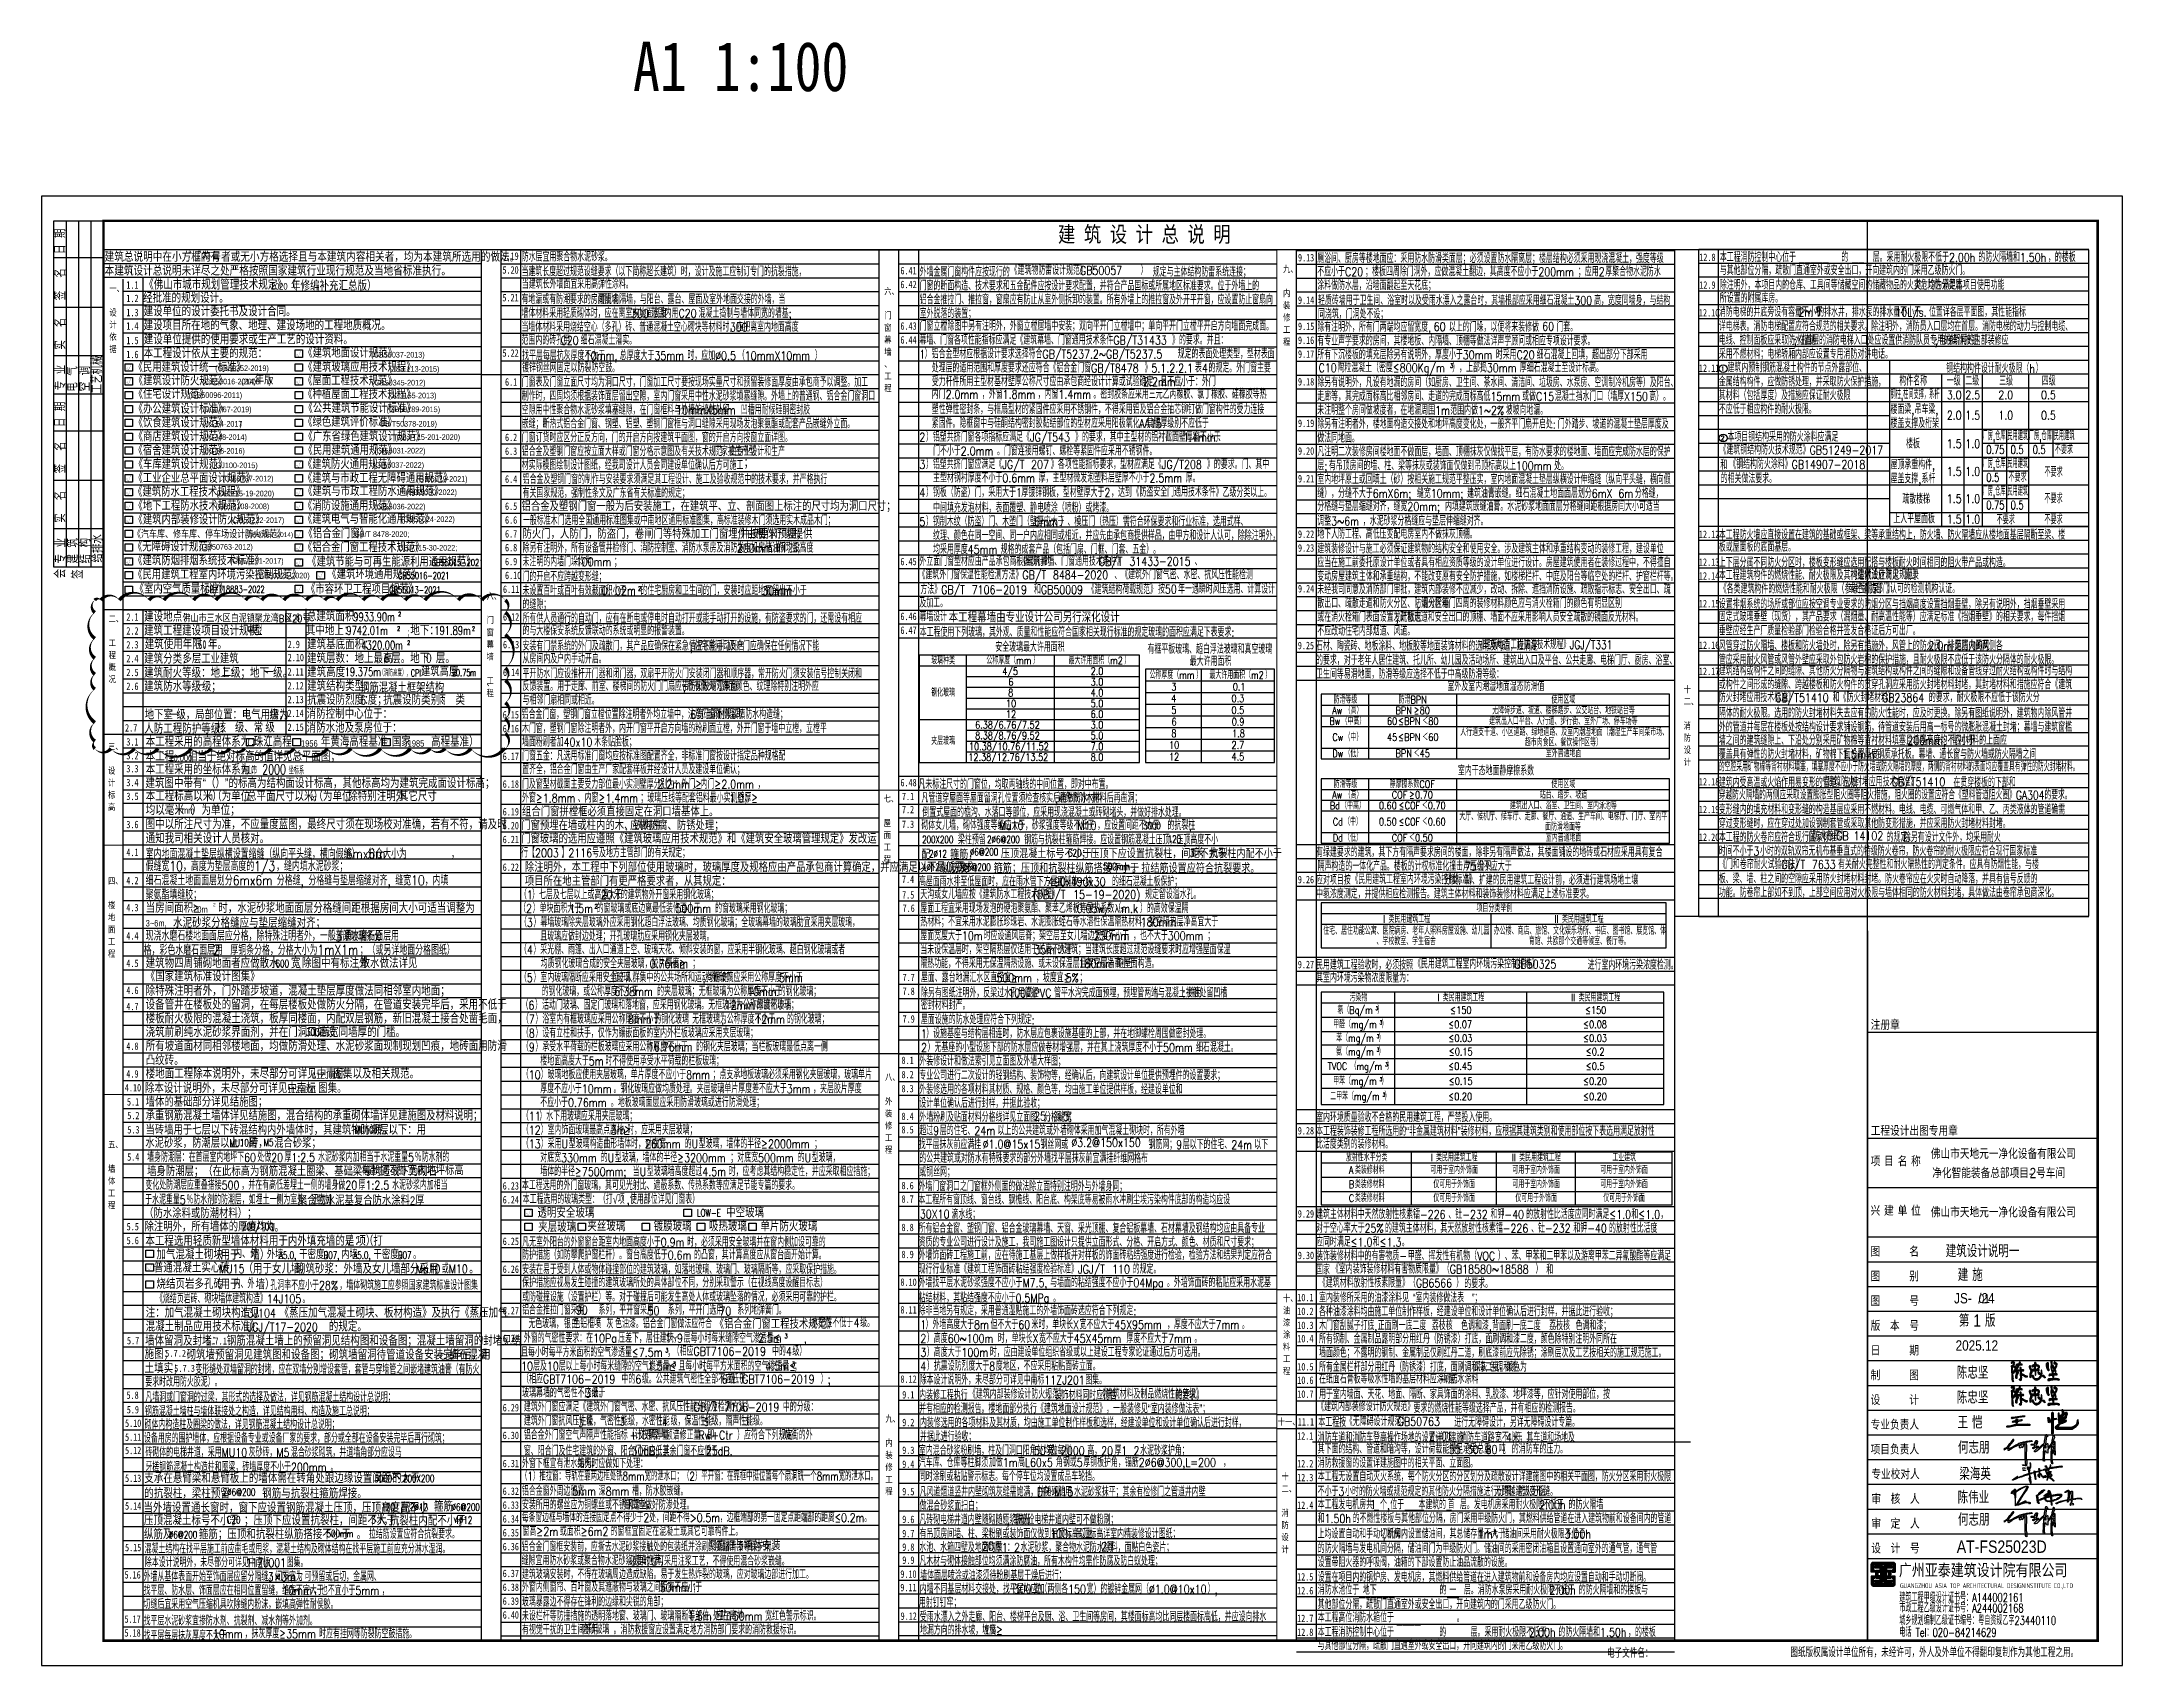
# Model space of a CAD drawing. Extents: x -1041549 to 749950, y -354245 to 17554.
# Drawn here: x -375540 to -291440, y -159958 to -94311 of the extents above; entities that cross this region are included whole.
import ezdxf
from ezdxf.enums import TextEntityAlignment as Align

# ---------------------------------------------------------------- set-up
doc = ezdxf.new("R2010")
doc.units = 0
doc.header["$LTSCALE"] = 1000
doc.header["$MEASUREMENT"] = 0
doc.linetypes.add('CONTINOUS', pattern=[0])
for name, color, linetype in [('13', 13, 'Continuous'), ('14', 1, 'Continuous'), ('DOTE', 1, 'Continuous'), ('PUB_DIM', 3, 'Continuous'), ('PUB_TEXT', 7, 'Continuous'), ('PUB_TITLE', 4, 'Continuous'), ('RAS2DXF', 7, 'Continuous'), ('text', 7, 'Continuous'), ('可选项', 6, 'Continuous'), ('图签-Xi$0$RAS2DXF', 7, 'Continuous'), ('辅助线', 8, 'CONTINOUS')]:
    doc.layers.add(name, color=color, linetype=linetype)
doc.layers.add('DIM_MODI', color=6, linetype='Continuous', plot=False)
doc.styles.add('-黑体', font='simhei.ttf', dxfattribs={"width": 0.8})
doc.styles.add('_HZTXT', font='gs_txt.shx', dxfattribs={"width": 0.8, "bigfont": 'HZTXT.shx'})
doc.styles.add('_TCH_DIM', font='SIMPLEX', dxfattribs={"bigfont": 'GBCBIG'})
doc.styles.add('HT', font='simhei.ttf', dxfattribs={"width": 0.7})
doc.styles.add('HZ', font='rs.shx', dxfattribs={"width": 0.8, "bigfont": 'hztxt.shx'})
doc.styles.add('hztxt', font='romand_pkpm', dxfattribs={"bigfont": 'gbcbig'})
doc.styles.get("Standard").update_dxf_attribs({"font": 'gbenor.shx', "bigfont": 'gbcbig.shx'})
doc.styles.add('天正', font='SIMPLEX', dxfattribs={"width": 0.8, "bigfont": 'HZTXT'})
doc.styles.add('宋体', font='')
doc.styles.add('标准字体1', font='simplex.shx', dxfattribs={"width": 0.7, "bigfont": 'gbhzfs.shx'})
doc.styles.get('宋体').set_extended_font_data('宋体')

msp = doc.modelspace()

# ---------------------------------------------------------------- texts
at = {"color": 4}
for s, height, style, width, p in [('3000', 297.5, '_TCH_DIM', 0.705882, (-331024.3, -126157.5)), ('200X200', 297.5, '_TCH_DIM', 0.705882, (-339950.4, -126722.5)), ('%%c6@200', 297.5, '_TCH_DIM', 0.705882, (-338019.3, -127220.4)), ('2%%c6@200', 297.5, '_TCH_DIM', 0.705882, (-337329.1, -126718.5)), ('C20', 297.5, '_TCH_DIM', 0.705882, (-334060, -127253.3)), ('120', 297.5, '_TCH_DIM', 0.705882, (-330025.9, -126699.4)), ('3', 297.5, '_TCH_DIM', 0.705882, (-329132.6, -127266.1)), ('4%%c12', 297.5, '_TCH_DIM', 0.705882, (-339961.3, -127833.2)), ('2%%c12', 297.5, '_TCH_DIM', 0.705882, (-339672, -127296.7)), ('%%c6@200', 297.5, '_TCH_DIM', 0.705882, (-338321.5, -127836.6)), ('500mm', 297.5, '_TCH_DIM', 0.705882, (-332626.5, -127806.1)), ('25', 350, 'hztxt', 0.8, (-335428.7, -137928.6)), ('5', 350, 'hztxt', 0.8, (-334254.6, -137928.6)), ('%%c1.0@15x15', 350, 'hztxt', 0.8, (-337504.5, -139064.2)), ('%%c3.2@150x150', 350, 'hztxt', 0.8, (-333922.7, -138998.7)), ('30X10', 350, 'hztxt', 0.8, (-340043.9, -141886.7)), ('90', 350, 'hztxt', 0.8, (-353945.5, -145766.4)), ('50', 350, 'hztxt', 0.8, (-351047.9, -145796.6)), ('70', 350, 'hztxt', 0.8, (-348148.9, -145806.5)), ('无', 350, 'hztxt', 0.8, (-355860.1, -146321.7)), ('银白', 350, 'hztxt', 0.8, (-354429.7, -146333.6)), ('灰', 350, 'hztxt', 0.8, (-352709.3, -146331.3)), ('4', 350, 'hztxt', 0.8, (-342725, -146283.5)), ('（相应', 350, 'hztxt', 0.8, (-350033.6, -147438.3)), ('GBT7106-2019', 350, 'hztxt', 0.8, (-349193.6, -147438.3)), ('中的', 350, 'hztxt', 0.8, (-346020.3, -147438.3)), ('4', 350, 'hztxt', 0.8, (-345460.3, -147438.3)), ('级）', 350, 'hztxt', 0.8, (-345193.6, -147438.3)), ('玻璃幕墙的气密性不应低于', 350, 'hztxt', 0.8, (-356117.6, -149123.6)), ('（相应', 350, 'hztxt', 0.8, (-356117.6, -148563.6)), ('GBT7106-2019', 350, 'hztxt', 0.8, (-355277.6, -148563.6)), ('3', 350, 'hztxt', 0.8, (-353574.5, -149123.6)), ('级。', 350, 'hztxt', 0.8, (-353307.9, -149123.6)), ('中的', 350, 'hztxt', 0.8, (-352104.3, -148563.6)), ('6', 350, 'hztxt', 0.8, (-351544.3, -148563.6)), ('级。公共建筑气密性全部不应低于', 350, 'hztxt', 0.8, (-351277.6, -148563.6)), ('6', 350, 'hztxt', 0.8, (-348053.5, -148563.6)), ('级（', 350, 'hztxt', 0.8, (-347786.8, -148563.6)), ('GBT7106-2019', 350, 'hztxt', 0.8, (-347226.8, -148563.6)), ('）', 350, 'hztxt', 0.8, (-344053.5, -148563.6)), (';', 350, 'hztxt', 0.8, (-343773.5, -148563.6)), ('《建筑内部装修设计防火规范》', 350, 'hztxt', 0.8, (-338058.7, -149170.3)), ('《建筑材料及制品燃烧性能分级》', 350, 'hztxt', 0.8, (-332809.2, -149170.3)), ('3', 297.5, '_TCH_DIM', 0.705882, (-353831.7, -150313.5)), ('3', 297.5, '_TCH_DIM', 0.705882, (-352157.6, -150260.8)), ('4', 297.5, '_TCH_DIM', 0.705882, (-350444.2, -150277.6)), ('5', 297.5, '_TCH_DIM', 0.705882, (-348763.5, -150277.6)), ('3', 297.5, '_TCH_DIM', 0.705882, (-347146.6, -150245.5)), ('加做', 350, 'hztxt', 0.8, (-337251, -151929.5)), ('1m', 350, 'hztxt', 0.8, (-336691, -151929.5)), ('高', 350, 'hztxt', 0.8, (-336077.7, -151929.5)), ('L60x5', 350, 'hztxt', 0.8, (-335797.7, -151929.5)), ('角钢或', 350, 'hztxt', 0.8, (-334544.3, -151929.5)), ('5', 350, 'hztxt', 0.8, (-333704.3, -151929.5)), ('厚钢板护角，锚筋', 350, 'hztxt', 0.8, (-333437.7, -151929.5)), ('2%%C6@300,L=200', 350, 'hztxt', 0.8, (-331197.7, -151929.5)), ('，', 350, 'hztxt', 0.8, (-327784.3, -151929.5)), ('2%%c6@200', 297.5, '_TCH_DIM', 0.705882, (-368223.1, -153101.9)), ('3000', 297.5, '_TCH_DIM', 0.705882, (-362097.5, -152545.9)), ('200X200', 297.5, '_TCH_DIM', 0.705882, (-360927, -152545.9)), ('120', 297.5, '_TCH_DIM', 0.705882, (-361807.2, -153706.3)), ('2%%c12', 297.5, '_TCH_DIM', 0.705882, (-360650.3, -153706.3)), ('%%c6@200', 297.5, '_TCH_DIM', 0.705882, (-358969.9, -153708)), ('%%c6@200', 297.5, '_TCH_DIM', 0.705882, (-370393.8, -154824.2)), ('C20', 297.5, '_TCH_DIM', 0.705882, (-368052.4, -154224.5)), ('500mm', 297.5, '_TCH_DIM', 0.705882, (-364023.3, -154779.5)), ('3', 297.5, '_TCH_DIM', 0.705882, (-362211, -154224.5)), ('4%%c12', 297.5, '_TCH_DIM', 0.705882, (-358852.5, -154229)), ('20', 350, 'hztxt', 0.8, (-337528.6, -155319.5)), ('2', 350, 'hztxt', 0.8, (-332716.9, -155335.4)), ('磨砂玻璃', 350, 'hztxt', 0.8, (-353711.8, -158681.4))]:
    msp.add_text(s, height=height, dxfattribs=dict(at, style=style, width=width)).set_placement(p)
at = {"color": 4, "style": '_TCH_DIM'}
for p in [(-328932.6, -127266.1), (-361998.5, -154224.5)]:
    msp.add_text('米', height=337.6, dxfattribs=at).set_placement(p)
at = {"layer": '13', "color": 7, "style": '_HZTXT', "width": 0.85}
for s, height, p in [('建筑设计说明一', 500, (-298579.7, -143456.6)), ('01', 350, (-297247.2, -145308.7))]:
    msp.add_text(s, height=height, dxfattribs=at).set_placement(p)
at = {"layer": 'PUB_DIM', "linetype": 'Continuous', "style": '-黑体', "width": 0.8}
msp.add_text('A1 1:100', height=2000, dxfattribs=at).set_placement((-347285.5, -96311.1, -4608), align=Align.CENTER)
at = {"layer": 'PUB_TEXT', "style": 'hztxt'}
for s, height, width, p in [('当建筑长度超过规范设缝要求（以下简称超长建筑）时，设计及施工应制订专门的抗裂措施，', 350, 0.8, (-356144.7, -103793.9)), ('防水层宜用聚合物水泥砂浆。', 350, 0.8, (-356135.7, -103198)), ('外墙金属门窗构件应按现行的', 350, 0.8, (-340050.8, -103807.6)), ('规定与主体结构防雷系统连接；', 350, 0.8, (-330625.6, -103807.6)), ('厕浴间、厨房等楼地面应：采用防水防滑类面层；必须设置防水隔离层；楼层结构必须采用现浇混凝土，强度等级', 350, 0.8, (-323979.7, -103259.3)), ('不应小于', 350, 0.8, (-323979.7, -103792.7)), ('C20', 350, 0.8, (-322859.7, -103792.7)), ('；楼板四周除门洞外，应做混凝土翻边，其高度不应小于', 350, 0.8, (-322046.4, -103792.7)), ('200mm', 350, 0.8, (-315046.4, -103792.7)), ('；应用', 350, 0.8, (-313446.4, -103792.7)), ('2', 350, 0.8, (-312606.4, -103792.7)), ('厚聚合物水泥防水', 350, 0.8, (-312339.7, -103792.7)), ('本工程消防控制中心位于', 350, 0.8, (-307711, -103212.4)), ('与其他部位分隔，疏散门直通室外或安全出口，开向建筑内的门采用乙级防火门。', 350, 0.8, (-307711, -103746.1)), ('的', 350, 0.8, (-302796.7, -103212.4)), ('层。采用耐火极限不低于', 350, 0.8, (-301529, -103212.4)), ('2.00h', 350, 0.8, (-298449, -103212.4)), ('的防火隔墙和', 350, 0.8, (-297262.3, -103212.4)), ('1.50h', 350, 0.8, (-295582.3, -103212.4)), ('，的楼板', 350, 0.8, (-294449, -103212.4)), ('当建筑长外墙面宜采用高弹性涂料。', 350, 0.8, (-356130, -104295.3)), ('门窗的断面构造、技术要求和五金配件应按设计要求配置，并符合产品国标或所属地区标准要求。位于外墙上的', 350, 0.8, (-340050.8, -104367.6)), ('涂料做防水层，沿墙面翻起至天花底；', 350, 0.8, (-323979.7, -104352.7)), ('除注明外，本项目内的仓库、工具间等储藏空间的储藏物品的火灾危险性分类属', 350, 0.8, (-307711, -104332.4)), ('类。均为满足本项目使用功能', 350, 0.8, (-299846.2, -104332.4)), ('墙体材料采用轻质砌体时，应在离室内地面高度', 350, 0.8, (-356144.7, -105473.9)), ('有地漏或有防潮要求的房间隔墙，', 350, 0.8, (-356144.7, -104913.9)), ('覆土内隔墙，与阳台、露台、屋面及室外地面交接的外墙，当', 350, 0.8, (-353038.1, -104913.9)), ('300', 350, 0.8, (-351717.8, -105473.9)), ('范围内用', 350, 0.8, (-350917.8, -105473.9)), ('C20', 350, 0.8, (-349797.8, -105473.9)), ('混凝土捣制与墙体同宽的墙基', 350, 0.8, (-348984.5, -105473.9)), ('铝合金推拉门、推拉窗，窗扇应有防止从室外侧拆卸的装置。所有外墙上的推拉窗及外开平开窗，应设置防止窗扇向', 350, 0.8, (-340050.8, -104927.6)), ('室外脱落的装置；', 350, 0.8, (-340050.8, -105487.6)), ('轻质砖墙用于卫生间、浴室时以及受雨水漂入之露台时，其墙根部应采用细石混凝土', 350, 0.8, (-323951.7, -104955.4)), ('同浇筑，门洞处不设；', 350, 0.8, (-323951.7, -105507.5)), ('300', 350, 0.8, (-313591.7, -104955.4)), ('高，宽度同墙身，与结构', 350, 0.8, (-312791.7, -104955.4)), ('消防电梯的井底旁设有容量不小于', 350, 0.8, (-307751.1, -105430.3)), ('所设置的附属库房。', 350, 0.8, (-307711, -104866)), ('2m', 350, 0.8, (-304536.2, -105430.3)), ('3', 175, 0.8, (-303869.6, -105255.3)), ('的排水井，排水泵的排水量不小于', 350, 0.8, (-303776.2, -105430.3)), ('10L/s.', 350, 0.8, (-300618.7, -105430.3)), ('位置详各层平面图，其性能指标', 350, 0.8, (-299258.7, -105430.3)), ('当墙体材料采用烧结空心（多孔）砖、普通混凝土空心砌块等材料时，应把离室内地面高度', 350, 0.8, (-356144.7, -106033.9)), ('300', 350, 0.8, (-347722.4, -106033.9)), (';', 350, 0.8, (-345344.5, -105473.9)), ('门窗立樘除图中另有注明外，外窗立樘居墙中安装；双向平开门立樘墙中；单向平开门立樘平开启方向墙面完成面。', 350, 0.8, (-340050.8, -105994.3)), ('除有注明外，所有门两端均应留宽度', 350, 0.8, (-323979.7, -106035.3)), ('以上的门垛，以便将来装修做', 350, 0.8, (-318660.9, -106035.3)), ('门套。', 350, 0.8, (-314315.4, -106035.3)), ('详电梯表。消防电梯配置应符合规范的相关要求。除注明外，消防员入口层均在首层。消防电梯的动力与控制电缆、', 350, 0.8, (-307751.1, -106006.3)), ('范围内的砖孔用', 350, 0.8, (-356144.7, -106564.4)), ('找平层每层抗灰厚度不大于', 350, 0.8, (-356119.8, -107184.2)), ('C20', 350, 0.8, (-354564.7, -106564.4)), ('细石溻凝土灌实。', 350, 0.8, (-353751.3, -106564.4)), ('总厚度大于', 350, 0.8, (-352172, -107184.2)), ('时，应加', 350, 0.8, (-349438.7, -107184.2)), ('（', 350, 0.8, (-347398.7, -107184.2)), ('）', 350, 0.8, (-344292, -107184.2)), ('幕墙、门窗各项性能指标应满足《建筑幕墙、门窗通用技术条件', 350, 0.8, (-340062.8, -106560.3)), ('1', 350, 0.8, (-340062.8, -107119.9)), ('）铝合金型材应根据设计要求选择符合', 350, 0.8, (-339849.5, -107119.9)), ('GB/T5237.2~GB/T5237.5', 350, 0.8, (-335089.5, -107119.9)), ('GB/T31433', 350, 0.8, (-332222.8, -106560.3)), ('》的要求。并且：', 350, 0.8, (-329849.5, -106560.3)), ('规定的表面处理类型，型材表面', 350, 0.8, (-329622.8, -107119.9)), ('所有下沉楼板的填充层除另有说明外，厚度小于', 350, 0.8, (-323979.7, -107155.3)), ('有专业声学要求的房间，其楼地板、内隔墙、顶棚等做法详声学顾问或相应专项设计要求。', 350, 0.8, (-323979.7, -106595.3)), (',', 350, 0.8, (-319499.7, -106035.3)), ('30mm', 350, 0.8, (-318099.7, -107155.3)), ('时采用', 350, 0.8, (-316766.4, -107155.3)), ('C20', 350, 0.8, (-315926.4, -107155.3)), ('细石混凝上回填，超出部分下部采用', 350, 0.8, (-315113.1, -107155.3)), ('采用不燃材料；电梯轿厢内部应设置专用消防对讲电话。', 350, 0.8, (-307751.1, -107126.3)), ('电线、控制面板应采取防水措施', 350, 0.8, (-307751.1, -106566.3)), (';', 350, 0.8, (-304726.2, -106566.3)), ('在首层的消防电梯入口处应设置供消防队员专用的操作按钮', 350, 0.8, (-304539.5, -106566.3)), (';', 350, 0.8, (-299028.9, -106566.3)), ('电梯轿厢的内部装修应', 350, 0.8, (-298842.2, -106566.3)), ('镀锌钢丝网固定以防裂防空鼓。', 350, 0.8, (-356119.8, -107681.4)), ('10mm,', 350, 0.8, (-353585.3, -107184.2)), ('35mm', 350, 0.8, (-350772, -107184.2)), ('%%c0.5', 350, 0.8, (-348318.7, -107184.2)), ('10mmX10mm', 350, 0.8, (-347118.7, -107184.2)), ('处理层的适用范围和厚度要求还应符合《铝合金门窗', 350, 0.8, (-339563.3, -107685.3)), ('GB/T8478', 350, 0.8, (-333123.3, -107685.3)), ('》', 350, 0.8, (-330963.3, -107685.3)), ('5.1.2.2.1', 350, 0.8, (-330683.3, -107685.3)), ('表', 350, 0.8, (-328923.3, -107685.3)), ('4', 350, 0.8, (-328643.3, -107685.3)), ('的规定。外门窗主要', 350, 0.8, (-328376.6, -107685.3)), ('C10', 350, 0.8, (-323927.2, -107674.3)), ('陶粒混凝土（密度≤', 350, 0.8, (-323167.2, -107674.3)), ('800Kg/m', 350, 0.8, (-320647.2, -107674.3)), ('3', 175, 0.8, (-318620.5, -107499.3)), ('），上部捣', 350, 0.8, (-318527.2, -107674.3)), ('30mm', 350, 0.8, (-317127.2, -107674.3)), ('厚细石混凝士至设计标高。', 350, 0.8, (-315793.9, -107674.3)), ('建筑内预制钢筋混凝土构件的节点外露部位、', 350, 0.8, (-307400.8, -107676.6)), ('钢结构构件设计耐火极限（', 350, 0.8, (-298559.1, -107701.8)), ('h', 350, 0.8, (-295199.1, -107701.8)), ('）', 350, 0.8, (-294945.8, -107701.8)), ('制作时，四周均须根据装饰面层留出空隙，室内门窗采用中性水泥砂浆填塞缝隙。外墙上的普通钢、铝合金门窗洞口', 350, 0.8, (-356134.7, -108823.4)), ('门窗表及门窗立面尺寸均为洞口尺寸，门窗加工尺寸要按现场实量尺寸和预留装修面厚度由承包商予以调整。加工', 350, 0.8, (-356134.7, -108263.4)), ('受力杆件所用主型材基材壁厚公称尺寸应由承包商经设计计算或试验确定，且不应小于：外门', 350, 0.8, (-339563.3, -108238.8)), ('内门', 350, 0.8, (-339563.3, -108747.7)), ('2.0mm', 350, 0.8, (-339003.3, -108747.7)), ('，外窗', 350, 0.8, (-337536.6, -108747.7)), ('1.8mm', 350, 0.8, (-336696.6, -108747.7)), ('，内窗', 350, 0.8, (-335283.3, -108747.7)), ('1.4mm', 350, 0.8, (-334443.3, -108747.7)), ('。密封胶条应采用三元乙丙橡胶、氯丁橡胶、硅橡胶等热', 350, 0.8, (-333030, -108747.7)), ('2.2mm', 350, 0.8, (-331021.9, -108238.8)), ('，', 350, 0.8, (-329555.3, -108238.8)), ('走廊等，其完成面标高比相邻房间、走道的完成面标高低', 350, 0.8, (-323979.7, -108835.3)), ('除另有说明外，凡设有地漏的房间（如厨房、卫生间、茶水间、清洁间、垃圾房、水泵房、空调制冷机房等）及阳台、', 350, 0.8, (-323979.7, -108275.3)), ('15mm', 350, 0.8, (-316979.7, -108835.3)), ('或做', 350, 0.8, (-315699.7, -108835.3)), ('C15', 350, 0.8, (-315139.7, -108835.3)), ('混凝土挡水门口（墙厚', 350, 0.8, (-314379.7, -108835.3)), ('X150', 350, 0.8, (-311579.7, -108835.3)), ('高）。', 350, 0.8, (-310566.4, -108835.3)), ('金属结构构件，应做防锈处理，并采取防火保护措施，', 350, 0.8, (-307750.8, -108248.2)), ('其材料（包括厚度）及措施应保证耐火极限', 350, 0.8, (-307751.1, -108796.9)), ('钢柱,柱间支撑，系杆', 350, 0.6, (-300810.5, -108752.4)), ('构件名称', 350, 0.8, (-300453.5, -108213.5)), ('一级', 350, 0.8, (-298534.9, -108213.5)), ('3.0', 350, 0.8, (-298534.9, -108773.5)), ('二级', 350, 0.8, (-297789.8, -108213.5)), ('2.5', 350, 0.8, (-297789.8, -108773.5)), ('2.0', 350, 0.8, (-296455.4, -108773.5)), ('三级', 350, 0.8, (-296420.8, -108213.5)), ('0.5', 350, 0.8, (-294729.8, -108773.5)), ('四级', 350, 0.8, (-294695.2, -108213.5)), ('空隙用中性聚合物水泥砂浆填塞缝隙，在门窗框料与外墙的接触处留', 350, 0.8, (-356134.7, -109383.4)), ('10mmX5mm', 350, 0.8, (-349891.9, -109383.4)), ('凹槽用耐候硅酮密封胶', 350, 0.8, (-347278.6, -109383.4)), ('塑性弹性密封条，与框扇型材的紧固件应采用不锈钢件，不得采用铝及铝合金抽芯铆钉做门窗构件的受力连接', 350, 0.8, (-339563.3, -109363.6)), ('未注明整个房间做坡度者，在地漏周围', 350, 0.8, (-323979.7, -109395.3)), ('1m', 350, 0.8, (-319219.7, -109395.3)), ('范围内做', 350, 0.8, (-318606.4, -109395.3)), ('1~2%', 350, 0.8, (-317486.4, -109395.3)), ('坡坡向地漏。', 350, 0.8, (-316366.4, -109395.3)), ('不应低于相应构件的耐火极限。', 350, 0.8, (-307751.1, -109356.9)), ('楼面梁', 350, 0.8, (-300810.5, -109362)), (',', 350, 0.8, (-299970.5, -109362)), ('吊车梁', 350, 0.8, (-299837.2, -109362)), (',', 350, 0.8, (-298997.2, -109362)), ('2.0', 350, 0.8, (-298534.9, -109594.9)), ('1.5', 350, 0.8, (-297789.8, -109594.9)), ('1.0', 350, 0.8, (-296455.4, -109594.9)), ('0.5', 350, 0.8, (-294729.8, -109594.9)), ('嵌缝；断热式铝合金门窗、钢塑、铝塑、塑钢门窗框与洞口缝隙采用现场发泡聚氨酯或配套产品嵌缝外立面。', 350, 0.8, (-356134.7, -109943.4)), ('门窗订货时应区分正反方向，门的开启方向按建筑平面图，窗的开启方向按窗立面详图。', 350, 0.8, (-356134.7, -110503.4)), ('2', 350, 0.8, (-340062.8, -110481.8)), ('）铝塑共挤门窗各项指标应满足《', 350, 0.8, (-339796.2, -110481.8)), ('紧固件。隐框窗中与硅酮结构密封胶黏结部位的型材应采用阳极氧化，其膜厚级别不应低于', 350, 0.8, (-339563.3, -109923.6)), ('JG/T543', 350, 0.8, (-335596.2, -110481.8)), ('》的要求，其中主型材的铝衬截面壁厚窗不小于', 350, 0.8, (-333769.5, -110481.8)), ('AA15', 350, 0.8, (-331181.1, -109923.6)), ('。', 350, 0.8, (-329932.5, -109923.6)), ('1.4mm', 350, 0.8, (-329403.7, -110481.8)), ('做法同地面。', 350, 0.8, (-323979.7, -110515.3)), ('除另有注明者外，楼地面构造交接处和地坪高度变化处，一般齐平门扇开启处', 350, 0.8, (-323979.7, -109955.3)), (':', 350, 0.8, (-314459.7, -109955.3)), ('门外踏步、坡道的混凝土垫层厚度及', 350, 0.8, (-314259.7, -109955.3)), ('本项目钢结构采用的防火涂料应满足', 350, 0.8, (-307401.1, -110476.9)), ('楼盖支撑及桁架', 350, 0.8, (-300810.5, -109922)), ('厂房,仓库', 350, 0.6, (-297093.7, -110423.2)), ('民用建筑', 350, 0.6, (-296093, -110423.2)), ('厂房,仓库', 350, 0.6, (-295219.2, -110423.2)), ('民用建筑', 350, 0.6, (-294218.5, -110423.2)), ('铝合金及塑钢门窗应按立面大样或门窗分格示意图及有关技术规范，由专业设计和生产', 350, 0.8, (-356134.7, -111063.4)), ('厂家按生产型', 350, 0.8, (-348368.3, -111055.1)), ('门不小于', 350, 0.8, (-339510.3, -111040.1)), ('2.0mm', 350, 0.8, (-338390.3, -111040.1)), ('。门窗连接用螺钉、螺栓等紧固件应采用不锈钢件。', 350, 0.8, (-336923.6, -111040.1)), ('、', 350, 0.8, (-327990.3, -110481.8)), ('凡注明二次装修房间楼地面不做面层，墙面、顶棚抹灰仅做找平层，有防水要求的楼地面、墙面应完成防水层的保护', 350, 0.8, (-323979.7, -111075.3)), ('楼板', 350, 0.8, (-300182.5, -110752.2)), ('1.5', 350, 0.8, (-298534.9, -110742.1)), ('1.0', 350, 0.8, (-297789.8, -110742.1)), ('0.75', 350, 0.7, (-296940.8, -110983.2)), ('0.5', 350, 0.7, (-295957.8, -110983.2)), ('0.5', 350, 0.7, (-295066.3, -110983.2)), ('不要求', 350, 0.7, (-294171.9, -110983.2)), ('材实际模图绘制设计图纸，经我司设计人员会同建设单位确认后方可施工', 350, 0.8, (-356134.7, -111618.7)), ('铝合金及塑钢门窗的制作与安装要求须满足其工程设计、施工及验收规范中的技术要求，并严格执行', 350, 0.8, (-356099.7, -112190.8)), ('3', 350, 0.8, (-340062.8, -111584.8)), ('）铝塑共挤门窗应满足《', 350, 0.8, (-339796.2, -111584.8)), ('主型材钢衬厚度不小于', 350, 0.8, (-339508.6, -112132.1)), ('JG/T', 350, 0.8, (-336716.2, -111584.8)), ('0.6mm', 350, 0.8, (-336708.6, -112132.1)), ('207', 350, 0.8, (-335548.4, -111584.8)), ('厚，主型材微发泡塑料层壁厚不小于', 350, 0.8, (-335242, -112132.1)), ('》各项性能指标要求，型材应满足《', 350, 0.8, (-334748.4, -111584.8)), ('2.5mm', 350, 0.8, (-330762, -112132.1)), ('JG/T208', 350, 0.8, (-330268.4, -111584.8)), ('厚。', 350, 0.8, (-329295.3, -112132.1)), ('》的要求。门、其中', 350, 0.8, (-328441.7, -111584.8)), ('层', 350, 0.8, (-323979.7, -111635.3)), ('室内地坪原土或回填土（砂）按相关施工规范平整压实，室内地面混凝土垫层纵横设计伸缩缝（纵向平头缝，横向假', 350, 0.8, (-323979.7, -112195.3)), (';', 350, 0.8, (-323699.7, -111635.3)), ('有吊顶房间的墙、柱、梁等抹灰或装饰面仅做到吊顶标高以上', 350, 0.8, (-323513.1, -111635.3)), ('100mm', 350, 0.8, (-315953.1, -111635.3)), ('处。', 350, 0.8, (-314406.4, -111635.3)), ('和', 350, 0.8, (-307690.1, -111609.6)), ('的相关做法要求。', 350, 0.8, (-307675.7, -112157.9)), ('屋顶承重构件', 350, 0.8, (-300810.5, -111602)), ('屋盖支撑', 350, 0.8, (-300810.5, -112162)), ('系杆', 350, 0.8, (-299557.2, -112162)), (',', 350, 0.8, (-299130.5, -111602)), ('1.5', 350, 0.8, (-298534.9, -111864.5)), ('1.0', 350, 0.8, (-297789.8, -111864.5)), ('厂房,仓库', 350, 0.6, (-297093.7, -111543.2)), ('0.5', 350, 0.7, (-296940.8, -112103.2)), ('民用建筑', 350, 0.6, (-296093, -111543.2)), ('不要求', 350, 0.7, (-296046.4, -112103.2)), ('不要求', 350, 0.7, (-294590.8, -111898)), ('有关国家规范，强制性条文及广东省有关标准的规定；', 350, 0.8, (-356099.7, -112746)), ('4', 350, 0.8, (-340062.8, -112720.9)), ('）钢板（防盗）门，采用大于', 350, 0.8, (-339796.2, -112720.9)), ('1', 350, 0.8, (-336156.2, -112720.9)), ('厚镀锌钢板，型材壁厚大于', 350, 0.8, (-335942.8, -112720.9)), ('2', 350, 0.8, (-332582.8, -112720.9)), ('，达到', 350, 0.8, (-332316.2, -112720.9)), ('乙级分类以上。', 350, 0.8, (-327807.5, -112720.9)), ('缝），分缝不大于', 350, 0.8, (-323979.7, -112755.3)), ('6mX6m;', 350, 0.8, (-321739.7, -112755.3)), ('缝宽', 350, 0.8, (-319953.1, -112755.3)), ('10mm;', 350, 0.8, (-319393.1, -112755.3)), ('建筑油膏嵌缝。细石混凝土地面面层划分', 350, 0.8, (-317926.4, -112755.3)), ('6mX', 350, 0.8, (-312886.4, -112755.3)), ('6m', 350, 0.8, (-311811.9, -112755.3)), ('分格缝，', 350, 0.8, (-311145.3, -112755.3)), ('疏散楼梯', 350, 0.8, (-300335.1, -112992.2)), (',', 350, 0.8, (-299690.5, -112162)), ('1.5', 350, 0.8, (-298534.9, -112967.2)), ('1.0', 350, 0.8, (-297789.8, -112967.2)), ('厂房,仓库', 350, 0.6, (-297093.7, -112663.2)), ('民用建筑', 350, 0.6, (-296093, -112663.2)), ('不要求', 350, 0.7, (-294590.8, -112970.4)), ('一般标准木门选用全国通用标准图集或中南地区通用标准图集，高标准装修木门须选用实木成品木门；', 350, 0.8, (-356086.9, -113851.4)), ('）钢制木纹（防盗）门、木塑门（壁厚应大于', 350, 0.8, (-339796.2, -113897)), ('中间填充发泡材料，表面覆塑、静电喷涂（喷粉）或烤漆。', 350, 0.8, (-339508.6, -113339.8)), ('）、模压门（热压）需符合环保要求和行业标准，选用式样、', 350, 0.8, (-334358.3, -113897)), ('调整', 350, 0.8, (-323979.7, -113875.3)), ('分格缝与垫层缩缝对齐，缝宽', 350, 0.8, (-323979.7, -113282.5)), ('3~6m', 350, 0.8, (-323419.7, -113875.3)), ('，水泥砂浆分格缝应与垫层伸缩缝对齐。', 350, 0.8, (-322139.7, -113875.3)), ('20mm;', 350, 0.8, (-320339.7, -113282.5)), ('内填建筑嵌缝油膏。水泥砂浆地面面层分格缝间距根据房闫大小可适当', 350, 0.8, (-318819.7, -113282.5)), ('上人平屋面板', 350, 0.8, (-300697.5, -113780.9)), ('1.5', 350, 0.8, (-298534.9, -113797.7)), ('1.0', 350, 0.8, (-297789.8, -113797.7)), ('0.75', 350, 0.7, (-296940.8, -113223.2)), ('不要求', 350, 0.7, (-296520.2, -113819.9)), ('0.5', 350, 0.7, (-295957.8, -113223.2)), ('不要求', 350, 0.7, (-294590.8, -113819.9)), ('5', 350, 0.8, (-340062.8, -113897)), ('纹理、颜色在同一空间、同一户内应相同或相近，并应先由承包商提供样品，由甲方和设计人认可，除除注明外，', 350, 0.8, (-339508.6, -114459.8)), ('6mm', 350, 0.8, (-335425, -113897)), ('地下人防工程、高低压变配电房室内不做抹灰顶棚。', 350, 0.8, (-323979.7, -114402.6)), ('本工程防火墙应直接设置在建筑的基础或框架、梁等承重结构上，防火墙、防火隔墙应从楼地面基层隔断至梁、楼', 350, 0.8, (-307751.1, -114436)), ('未注明的内墙门垛均为', 350, 0.8, (-356102.7, -115522.8)), ('除另有注明外，所有设备管井检修门、消防控制室、消防水泵房及消防发电机房储油间均设高度', 350, 0.8, (-356102.7, -114962.8)), ('100mm', 350, 0.8, (-353951.5, -115522.8)), ('200mm', 350, 0.8, (-347438.1, -114962.8)), ('的门槛；', 350, 0.8, (-345838.1, -114962.8)), ('外立面门窗型材应由产品承包商根据现行的', 350, 0.8, (-340062.8, -115504.9)), ('均采用厚度', 350, 0.8, (-339508.6, -115019.8)), ('45mm', 350, 0.8, (-338108.6, -115019.8)), ('规格的成套产品（包括门扇、门框、门套、五金）。', 350, 0.8, (-336775.3, -115019.8)), ('应当在施工前委托原设计单位或者具有相应资质等级的设计单位进行设计。房屋建筑使用者在装修过程中，不得擅自', 350, 0.8, (-323979.7, -115555.3)), ('建筑装修设计与施工必须保证建筑物的结构安全和使用安全。涉及建筑主体和承重结构变动的装修工程，建设单位', 350, 0.8, (-323979.7, -114995.3)), ('板或屋面板的底面基层。', 350, 0.8, (-307751.1, -114930.2)), ('上下层分属不同防火分区时，楼板变形缝应选用配搭与楼板耐火时间相同的阻火带产品或构造。', 350, 0.8, (-307751.1, -115556)), ('门的开启不应跨越变形缝；', 350, 0.8, (-356102.7, -116125.9)), ('；', 350, 0.8, (-352404.8, -115522.8)), ('变动房屋建筑主体和承重结构，不能改变原有安全防护措施，如楼梯栏杆、中庭及阳台等临空处的栏杆、护窗栏杆等。', 350, 0.8, (-323979.7, -116115.3)), ('本工程建筑构件的燃烧性能、耐火极限及其构造做法应满足', 350, 0.8, (-307751.1, -116067.2)), ('未设置百叶或百叶有效截面积小于', 350, 0.8, (-356102.7, -116685.9)), ('的缝隙；', 350, 0.8, (-356102.7, -117245.9)), ('0.', 350, 0.8, (-352904.9, -116685.9)), ('02m', 350, 0.8, (-352363.8, -116685.9)), ('2', 175, 0.8, (-351430.4, -116510.9)), ('的住宅厨房和卫生间的门，安装时应距地面留出不小于', 350, 0.8, (-351337.1, -116685.9)), ('30mm', 350, 0.8, (-346412.9, -116685.9)), ('及加工。', 350, 0.8, (-340062.8, -117184.9)), ('按', 350, 0.8, (-330419.4, -116624.9)), ('50', 350, 0.8, (-330139.4, -116624.9)), ('年一遇瞬时风压选用、计算设计', 350, 0.8, (-329606.1, -116624.9)), ('未经我司同意及消防部门审批，建筑内部装修不应减少，改动、拆除、遮挡消防设施、疏散指示标志、安全出口、疏', 350, 0.8, (-323979.7, -116642.5)), ('散出口、疏散走道和防火分区、防烟分区等', 350, 0.8, (-323979.7, -117202.5)), ('消火栓箱门四周的装修材料颜色应与消火栓箱门的颜色有明显区别', 350, 0.8, (-319784.4, -117202.5)), ('设置排烟系统的场所或部位应按空调专业要求的防烟分区与挡烟高度设置挡烟垂壁，除另有说明外，挡烟垂壁采用', 350, 0.8, (-307751.1, -117237.4)), ('或经消防部门认可的检测机构认证。', 350, 0.8, (-302517.5, -116607.5)), ('所有供人员通行的自动门，应有在断电或停电时自动打开或能手动打开的设施，有防盗要求的门，还需设有相应', 350, 0.8, (-356102.7, -117805.9)), ('幕墙设计', 350, 0.8, (-340062.8, -117748.1)), ('或在消火栓箱门表面设置发光标志', 350, 0.8, (-323979.7, -117762.5)), (';', 350, 0.8, (-320816.9, -117762.5)), ('疏散走道和安全出口的顶棚、墙面不应采用影响人员安全疏散的镜面反光材料。', 350, 0.8, (-320630.2, -117762.5)), (';', 350, 0.8, (-319971.1, -117202.5)), ('固定式玻璃垂壁（现货），其产品要求（漏烟量、耐高温性能等）应满足标准《挡烟垂壁》的相关要求，每件挡烟', 350, 0.8, (-307751.1, -117747.2)), ('安装有门禁系统的外门及疏散门，其产品应确保在紧急情况下能手动开启', 350, 0.8, (-356102.7, -118925.9)), ('的与大楼保安系统反馈联动的系统或明显的报警装置。', 350, 0.8, (-356102.7, -118310.9)), ('住宅房间门及户门应确保在任何情况下能', 350, 0.8, (-349151.8, -118925.9)), ('本工程使用下列玻璃，其外观、质量和性能应符合国家相关现行标准的规定玻璃的面积应满足下表要求', 350, 0.8, (-340050.8, -118369.1)), (':', 350, 0.8, (-327450.8, -118369.1)), ('石材、陶瓷砖、地板涂料、地板胶等地面装饰材料的选用及构造，应满足', 350, 0.8, (-324029.9, -118927.1)), ('不应改动住宅内部烟道、风道。', 350, 0.8, (-323979.7, -118322.5)), ('风管穿过防火隔墙、楼板和防火墙处时，除另有措施外，风管上的防火阀、排烟防火阀两侧各', 350, 0.8, (-307751.1, -118917.4)), ('垂壁应经生产厂质量检验部门检验合格并签发合格证后方可出厂。', 350, 0.8, (-307751.1, -118307.2)), ('2.0m', 350, 0.8, (-299278.7, -118917.4)), ('范围内的风', 350, 0.8, (-298212.1, -118917.4)), ('从房间内及户内手动开启。', 350, 0.8, (-356102.7, -119446.7)), (';', 350, 0.8, (-349338.4, -118925.9)), ('的要求，对于老年人居住建筑、托儿所、幼儿园及活动场所、建筑出入口及平台、公共走廊、电梯门厅、厨房、浴室、', 350, 0.8, (-324029.9, -119503.5)), ('管应采用耐火风管或风管外壁应采取外包防火岩棉的保护措施，且耐火极限不应低于该防火分隔体的耐火极限。', 350, 0.8, (-307751.1, -119477.4)), ('平开防水门应设推杆开门器和闭门器，双扇平开防火门安装闭门器和顺序器，常开防火门须安装信号控制关闭和', 350, 0.8, (-356102.7, -120045.9)), ('反馈装置。用于走廊、前室、楼梯间的防火门门扇应带防火玻璃观察窗', 350, 0.8, (-356102.7, -120559.6)), ('所有防火门饰面颜色、纹理除特别注明外应', 350, 0.8, (-349444.4, -120559.6)), ('卫生间等易滑地面，防滑等级应选择不低于中高级防滑等级：', 350, 0.8, (-324029.9, -120063.5)), ('建筑结构或构件之间的缝隙、其他防火分隔物与建筑结构或构件之间的缝隙和设备管线穿过耐火结构或构件时与结构', 350, 0.8, (-307751.1, -119930)), ('或构件之间形成的缝隙、跨越楼板和防火构件的贯穿孔洞应采用肪火封堵材料封堵，其封堵材料和措施应符合《建筑', 350, 0.8, (-307751.1, -120490)), ('与相邻门扇相同或相近。', 350, 0.8, (-356102.7, -121119.6)), (';', 350, 0.8, (-349631.1, -120559.6)), ('防火封堵应用技术标准》', 350, 0.8, (-307751.1, -121011.3)), ('GB/T51410', 350, 0.8, (-305470.5, -121011.3)), ('和《防火封堵材料》', 350, 0.8, (-303150.5, -121011.3)), ('GB23864', 350, 0.8, (-301156.3, -121011.3)), ('的要求，耐火极限不应低于该防火分', 350, 0.8, (-299262.9, -121011.3)), ('铝合金门窗，塑钢门窗立樘位置除注明者外均立墙中，注意门窗外侧留取', 350, 0.8, (-356139.4, -121691.8)), ('木门窗，塑钢门窗除注明者外，内开门窗平开启方向墙的粉刷面立樘，外开门窗于墙中立樘，立樘平', 350, 0.8, (-356122.8, -122260.6)), ('6', 350, 0.8, (-349324.9, -121691.8)), ('宽硅硐耐候胶填防水构造缝；', 350, 0.8, (-349058.2, -121691.8)), ('外的管道井每层在楼板处按结构设计要求铺设钢筋，待管道安装后用高一标号的微膨胀混凝土封堵；幕墙与建筑窗槛', 350, 0.8, (-307751.1, -122206.2)), ('隔体的耐火极限。选用的防火封堵材料失去应有的防火性能时，应及时更换。除另有图纸说明外，建筑物内除风管井', 350, 0.8, (-307751.1, -121638.2)), ('墙面粉刷者加', 350, 0.8, (-356122.8, -122810.9)), ('40x10', 350, 0.8, (-354442.8, -122810.9)), ('木条贴脸板；', 350, 0.8, (-353202.8, -122810.9)), ('墙之间的建筑缝隙上、下沿处分别采用矿物棉等背衬材料填塞且填塞高度均不应小于', 350, 0.8, (-307751.1, -122741.8)), ('200mm;', 350, 0.8, (-300133.7, -122741.8)), ('背衬材料的上面应', 350, 0.8, (-298347, -122741.8)), ('置齐全，铝合金门窗由生产厂家配套样板并经设计人员及建设单位确认；', 350, 0.8, (-356118.1, -123920)), ('门窗五金：凡选用标准门窗均应按标准图配置齐全，非标准门窗按设计指定品种规格配', 350, 0.8, (-356118.1, -123373.4)), ('覆盖具有弹性的防火封堵材料，矿物棉下面设置厚度', 350, 0.8, (-307751.1, -123301.8)), ('的空腔采用矿物棉等背衬材料填塞，填塞厚度不应小于防火墙或防火隔墙的厚度，两侧的背衬材料的表面均应覆盖具有弹性的防火封堵材料。', 350, 0.67, (-307751.1, -123812.2)), ('1.5mm', 350, 0.8, (-302768.6, -123301.8)), ('钢质承托板。幕墙、通长窗与防火墙或防火隔墙之间', 350, 0.8, (-301355.2, -123301.8)), ('门及窗型材截面主要受力部位最小实测壁厚分别为：外门≥', 350, 0.8, (-356123.8, -124511.4)), ('2.2mm', 350, 0.8, (-350655.2, -124511.4)), ('、内门≥', 350, 0.8, (-349188.5, -124511.4)), ('2.0mm', 350, 0.8, (-348068.5, -124511.4)), ('，', 350, 0.8, (-346601.9, -124511.4)), ('凡未标注尺寸的门窗位，均取两轴线的中间位置，即对中布置。', 350, 0.8, (-340099.7, -124518.5)), ('建筑内受高温或火焰作用易变形的管道，应按', 350, 0.8, (-307751.1, -124445.5)), ('在贯穿楼板的下部和', 350, 0.8, (-298268.7, -124445.5)), (',', 350, 0.8, (-296330, -124445.5)), ('外窗≥', 350, 0.8, (-356123.8, -125069.8)), ('1.8mm', 350, 0.8, (-355283.8, -125069.8)), ('、内窗≥', 350, 0.8, (-353870.4, -125069.8)), ('1.4mm', 350, 0.8, (-352750.4, -125069.8)), ('；玻璃压线等配套铝料最小实测壁厚≥', 350, 0.8, (-351337.1, -125069.8)), ('1.0', 350, 0.8, (-347752.5, -125069.8)), ('；', 350, 0.8, (-347139.2, -125069.8)), ('凡管道穿屋面等屋面留洞孔位置须检查核实后再做防水材料', 350, 0.8, (-339978.9, -125073.5)), ('倒置式屋面的檐沟、水落口等部位，应采用现浇混凝土或砖砌堵头，并做好排水处理。', 350, 0.8, (-339941.4, -125652.2)), (',', 350, 0.8, (-334582.4, -125073.5)), ('避免做防水材料后再凿洞；', 350, 0.8, (-334449.1, -125073.5)), ('穿越防火隔墙的两侧应采取设置膨胀型阻火圈等阻火措施，阻火圈的设置应符合《塑料管道阻火圈》GA304的要求。', 350, 0.78, (-307759.1, -124949.7)), ('变形缝内的填充材料和变形缝的构造基层应采用不燃材料。电线、电缆、可燃气体和甲、乙、丙类液体的管道确需', 350, 0.8, (-307751.1, -125540.6)), ('砌体女儿墙，砌体强度等级应大于', 350, 0.8, (-339984.7, -126176.6)), ('Mu10', 350, 0.8, (-336847.2, -126176.6)), ('，砂浆强度等级不低于', 350, 0.8, (-335793.9, -126176.6)), ('M10', 350, 0.8, (-333673, -126176.6)), ('，应设置间距不大于', 350, 0.8, (-332873, -126176.6)), ('的抗裂柱', 350, 0.8, (-330034.8, -126176.6)), (',', 350, 0.8, (-329177.7, -126176.6)), ('穿过变形缝时，应在穿过处加设钢制套管或采取其他防变形措施，并应采用防火封堵材料封堵。', 350, 0.8, (-307751.1, -126100.6)), ('穿过变形缝时，应在穿过处加设钢制套管或采取其他防变形措施，并应采用防火封堵材料封堵。', 350, 0.8, (-307751.1, -126100.6)), ('室内地面混凝土垫层纵横设置缩缝（纵向平头缝，横向假缝），分仓大小为', 400, 0.8, (-371334.7, -127343.9)), ('6mx6m', 400, 0.8, (-363248.8, -127343.9)), ('行【', 350, 0.8, (-356156.5, -127289.1)), ('2003', 350, 0.8, (-355596.5, -127289.1)), ('】', 350, 0.8, (-354529.9, -127289.1)), ('2116', 350, 0.8, (-354249.9, -127289.1)), ('号及地方主管部门的有关规定；', 350, 0.8, (-353289.9, -127289.1)), ('梁柱预留', 350, 0.8, (-338503.1, -126762.1)), ('钢筋与抗裂柱箍筋焊接。应设置钢筋混凝土压顶，压顶高度不小', 350, 0.8, (-335830.9, -126762.1)), (',', 350, 0.8, (-329388.5, -126762.1)), ('有绿建要求的建筑，其下方有隔声要求房间的楼面，除非另有隔声做法，其楼面铺设的地砖或石材应采用具有复合', 350, 0.8, (-324029.9, -127268.6)), ('本工程的防火卷帘应符合现行国家标准', 350, 0.8, (-307751.1, -126660.6)), ('时间不小于', 350, 0.8, (-307751.1, -127220.6)), ('3', 350, 0.8, (-306351.1, -127220.6)), ('小时的双轨双帘无机布基垂直式的特级防火卷帘，防火卷帘的耐火极限应符合现行国家标准', 350, 0.8, (-306084.4, -127220.6)), ('的规定，', 350, 0.8, (-300967.3, -126660.6)), ('除另有设计文件外，均采用耐火', 350, 0.8, (-300273, -126660.6)), ('假缝宽', 400, 0.8, (-371334.7, -127844.3)), ('10', 400, 0.8, (-370374.7, -127844.3)), ('，高度为垫层高度的', 400, 0.8, (-369826.1, -127844.3)), ('1/3', 400, 0.8, (-366946.1, -127844.3)), ('，缝内填水泥砂浆；', 400, 0.8, (-366062.3, -127844.3)), ('，', 400, 0.8, (-358991.9, -127343.9)), ('隔声构造的一体化产品。楼板的计权标准化撞击声压级不应大于', 350, 0.8, (-323968, -127828.6)), ('75', 350, 0.8, (-318023.8, -127828.6)), ('分贝。', 350, 0.8, (-317490.4, -127828.6)), ('有关耐火完整性和耐火隔热性的判定条件。应具有防烟性能，与楼', 350, 0.8, (-302933.3, -127760.2)), ('细石混凝土地面面层划分', 400, 0.8, (-371334.7, -128419.9)), ('聚氨酯填缝胶；', 400, 0.8, (-371334.7, -128998.6)), ('6mx6m', 400, 0.8, (-367814.7, -128419.9)), ('分格缝', 400, 0.8, (-366031.9, -128419.9)), (',', 400, 0.8, (-365071.9, -128419.9)), ('分格缝与垫层缩缝对齐', 400, 0.8, (-364758.2, -128419.9)), (',', 400, 0.8, (-361558.2, -128419.9)), ('缝宽', 400, 0.8, (-361244.6, -128419.9)), ('10', 400, 0.8, (-360604.6, -128419.9)), ('，内填', 400, 0.8, (-360056, -128419.9)), ('（', 350, 0.8, (-356209.1, -128982.2)), ('1', 350, 0.8, (-355929.1, -128982.2)), ('）七层及七层以上或高度大于', 350, 0.8, (-355715.8, -128982.2)), ('20', 350, 0.8, (-352944.2, -128982.2)), ('米的建筑物外开窗采用钢化玻璃；', 350, 0.8, (-352410.8, -128982.2)), ('高屋面雨水排至低屋面时，应在雨水管下方屋面铺放一块', 350, 0.8, (-340080.8, -128451)), ('天沟或女儿墙应按《建筑防水工程技术规程》', 350, 0.8, (-340023.9, -128971)), ('(DBJ/T', 350, 0.8, (-335480.9, -128971)), ('490x490x30', 350, 0.8, (-334864.4, -128451)), ('15-19-2020)', 350, 0.8, (-333846.5, -128971)), ('的细石混凝土板保护；', 350, 0.8, (-332277.7, -128451)), ('规定留设溢水孔。', 350, 0.8, (-330939.8, -128971)), ('应对项目按', 350, 0.8, (-324029.9, -128388.6)), ('中氡浓度测定，并提供相应检测报告。建筑主体材料和装饰装修材料应满足上述标准要求。', 350, 0.8, (-324029.9, -128948.6)), ('分类，新、扩建的民用建筑工程设计前，必须进行建筑场地土壤', 350, 0.8, (-318849.9, -128388.6)), ('板、梁、墙、柱之间的空隙应采用防火封堵材料封堵。防火卷帘应在火灾时自动降落，并具有信号反馈的', 350, 0.8, (-307751.1, -128340.6)), ('功能。防卷帘上部如不到顶，上部空间应用对火极限与墙体相同的防火材料封堵，具体做法由卷帘承包商深化。', 350, 0.8, (-307751.1, -128900.6)), ('（', 350, 0.8, (-356240.1, -129533.6)), ('2', 350, 0.8, (-355960.1, -129533.6)), ('）单块面积大于', 350, 0.8, (-355693.4, -129533.6)), ('1.5m', 350, 0.8, (-354212.3, -129533.6)), ('2', 175, 0.8, (-353199, -129358.6)), ('的窗玻璃或底边离最低装修面小于', 350, 0.8, (-353105.6, -129533.6)), ('500mm', 350, 0.8, (-349918.5, -129533.6)), ('的窗玻璃采用钢化玻璃；', 350, 0.8, (-348318.5, -129533.6)), ('屋面工程宜采用现场发泡的硬泡聚氨酯、聚苯乙烯板等导热系数λ≤', 350, 0.8, (-340023.9, -129534.2)), ('0.05w/', 350, 0.8, (-333706.9, -129534.2)), ('（', 350, 0.8, (-332186.9, -129534.2)), ('m.k', 350, 0.8, (-331906.9, -129534.2)), ('）的高效保温隔', 350, 0.8, (-331146.9, -129534.2)), ('现浇水磨石楼地面面层应分格，除特殊注明者外，一般普通水磨石面层用', 400, 0.8, (-371334.7, -130655.7)), ('3', 400, 0.8, (-363684.1, -130678.5)), ('厚玻璃条分', 400, 0.8, (-363379.4, -130678.5)), ('（', 350, 0.8, (-356207, -130102.2)), ('3', 350, 0.8, (-355927, -130102.2)), ('）幕墙玻璃除夹层玻璃外应采用钢化超白浮法玻璃、均质钢化玻璃；全玻璃幕墙的玻璃肋宜采用夹层玻璃，', 350, 0.8, (-355660.3, -130102.2)), ('且玻璃应做封边处理；开孔玻璃肋应采用钢化夹层玻璃。', 350, 0.8, (-355384.6, -130662.2)), ('屋面宽度大于', 350, 0.8, (-340023.9, -130640.3)), ('热材料；不宜采用水泥膨胀珍珠岩、水泥膨胀蛭石等水溶性保温隔热材料；架空隔热层净高宜大于', 350, 0.8, (-340023.9, -130080.3)), ('10m', 350, 0.8, (-338343.9, -130640.3)), ('时应设通风层脊；架空层至女儿墙边宽度不小于', 350, 0.8, (-337463.9, -130640.3)), ('250mm', 350, 0.8, (-333022.2, -130640.3)), ('，也不大于', 350, 0.8, (-331422.2, -130640.3)), ('180mm', 350, 0.8, (-331113.1, -130080.3)), ('300mm', 350, 0.8, (-330022.2, -130640.3)), ('，', 350, 0.8, (-329566.4, -130080.3)), ('；', 350, 0.8, (-328422.2, -130640.3)), ('格，彩色水磨石面层用', 400, 0.8, (-371415.1, -131232.9)), ('2', 400, 0.8, (-368615.6, -131232.9)), ('厚铜条分格，分格大小为', 400, 0.8, (-367910.4, -131232.9)), ('1mX1m', 400, 0.8, (-364390.4, -131232.9)), ('；（或另详地面分格图纸）', 400, 0.8, (-362683.7, -131232.9)), ('（', 350, 0.8, (-356209.1, -131206.6)), ('4', 350, 0.8, (-355929.1, -131206.6)), ('）采光棚、雨篷、出入口通道上空、玻璃天花、倾斜安装的窗，应采用半钢化玻璃、超白钢化玻璃或者', 350, 0.8, (-355662.5, -131206.6)), ('当未设保温层时，架空隔热层仅适用于长度不大于', 350, 0.8, (-340023.9, -131200.3)), ('35m', 350, 0.8, (-335420, -131200.3)), ('的建筑；当建筑长度超过规范设缝要求时应增强屋面保温', 350, 0.8, (-334486.7, -131200.3)), ('（', 350, 0.8, (-356209.1, -132332.2)), ('5', 350, 0.8, (-355929.1, -132332.2)), ('）室内玻璃隔断应采用安全玻璃', 350, 0.8, (-355662.5, -132332.2)), ('均质钢化玻璃合成的安全夹层玻璃，胶片厚度≥', 350, 0.8, (-355368, -131766.6)), ('位于人群集中的公共场所和运动场所时', 350, 0.8, (-352497.2, -132332.2)), ('0.76mm', 350, 0.8, (-350967.7, -131766.6)), ('；', 350, 0.8, (-349234.4, -131766.6)), ('有框玻璃应采用公称厚度不小于', 350, 0.8, (-348696, -132332.2)), ('5mm', 350, 0.8, (-345736.9, -132332.2)), ('隔热功能，不得采用无保温隔热设施、或未设保温层且架空层净高小于', 350, 0.8, (-340023.9, -131760.3)), ('屋面、露台地漏汇水区直径宜≥', 350, 0.8, (-339999.1, -132336.8)), ('500mm', 350, 0.8, (-336951.5, -132336.8)), ('，坡度宜≥', 350, 0.8, (-335351.5, -132336.8)), ('5%%%', 350, 0.8, (-334149.7, -132336.8)), ('；', 350, 0.8, (-333589.7, -132336.8)), ('180mm', 350, 0.8, (-333626.7, -131760.3)), ('的屋面构造。', 350, 0.8, (-332080, -131760.3)), ('其室内环境污染物浓度限量为：', 350, 0.8, (-324029.9, -132345.6)), ('民用建筑工程验收时，必须按照', 350, 0.8, (-324029.9, -131823.5)), ('进行室内环境污染浓度检测。', 350, 0.8, (-313054.8, -131823.5)), ('的钢化玻璃，或公称厚度不小于', 350, 0.8, (-355329.5, -132892.2)), ('.', 350, 0.8, (-352630.5, -132332.2)), ('6.38mm', 350, 0.8, (-352395.4, -132892.2)), ('的夹层玻璃；无框玻璃为公称厚度不小于', 350, 0.8, (-350662, -132892.2)), (',', 350, 0.8, (-348829.3, -132332.2)), ('10mm', 350, 0.8, (-347027.6, -132892.2)), ('的钢化玻璃；', 350, 0.8, (-345747.6, -132892.2)), ('除另有图纸注明外，反梁过水孔用管径', 350, 0.8, (-339999.1, -132950.7)), ('100', 350, 0.8, (-336471.2, -132950.7)), ('的', 350, 0.8, (-335724.5, -132950.7)), ('PVC', 350, 0.8, (-335444.5, -132950.7)), ('管平水沟完成面预埋，预埋管两端与混凝土接触处留凹槽', 350, 0.8, (-334617.8, -132950.7)), (':', 350, 0.8, (-329429.4, -132950.7)), ('并用', 350, 0.8, (-329229.4, -132950.7)), ('（', 350, 0.8, (-356142.1, -133444.8)), ('（', 350, 0.8, (-356127.9, -134013.6)), ('6', 350, 0.8, (-355862.1, -133444.8)), ('7', 350, 0.8, (-355847.9, -134013.6)), ('）活动门玻璃、固定门玻璃和落地窗，应采用钢化玻璃。无框玻璃为公称厚度不小于', 350, 0.8, (-355595.4, -133444.8)), ('）浴室内有框玻璃应采用公称厚度不小于', 350, 0.8, (-355581.2, -134013.6)), ('8mm', 350, 0.8, (-351844.7, -134013.6)), ('的钢化玻璃', 350, 0.8, (-350778, -134013.6)), ('无框玻璃为公称厚度不小于', 350, 0.8, (-349244.7, -134013.6)), ('12mm', 350, 0.8, (-347929.8, -133444.8)), ('的钢化玻璃；', 350, 0.8, (-346649.8, -133444.8)), ('12mm', 350, 0.8, (-346694, -134013.6)), ('的钢化玻璃；', 350, 0.8, (-345414, -134013.6)), ('屋面设施的防水处理应符合下列规定', 350, 0.8, (-339999.1, -134036.4)), ('密封材料封严。', 350, 0.8, (-339999.1, -133446.5)), ('（', 350, 0.8, (-356127.9, -134573.6)), ('8', 350, 0.8, (-355847.9, -134573.6)), ('）设有立柱和扶手，仅作为镶嵌面板的室内外栏板玻璃应采用夹层玻璃；', 350, 0.8, (-355581.2, -134573.6)), (',', 350, 0.8, (-348074.6, -134013.6)), ('1', 350, 0.8, (-339999.1, -134596.4)), ('）设施基座与结构层相连时，防水层应包裹设施基座的上部，并在地脚螺栓周围做密封处理。', 350, 0.8, (-339785.7, -134596.4)), (':', 350, 0.8, (-335519.1, -134036.4)), ('（', 350, 0.8, (-356127.9, -135133.6)), ('9', 350, 0.8, (-355847.9, -135133.6)), ('）承受水平荷载的栏板玻璃应采用公称厚度不小于', 350, 0.8, (-355581.2, -135133.6)), ('楼地面高度大于', 350, 0.8, (-355384.6, -135702.2)), ('5m', 350, 0.8, (-353424.6, -135702.2)), ('时不得使用承受水平荷载的栏板玻璃；', 350, 0.8, (-352757.9, -135702.2)), ('16.76mm', 350, 0.8, (-351032.6, -135133.6)), ('的钢化夹层玻璃；当栏板玻璃最低点离一侧', 350, 0.8, (-349085.9, -135133.6)), ('外装修设计和做法索引见立面图及外墙大样图；', 350, 0.8, (-340064.6, -135712.6)), ('2', 350, 0.8, (-339999.1, -135156.4)), ('）无基座的小型设施下部的防水层应做卷材增强层，并在其上浇筑厚度不小于', 350, 0.8, (-339732.4, -135156.4)), ('50mm', 350, 0.8, (-330212.4, -135156.4)), ('细石混凝土。', 350, 0.8, (-328879.1, -135156.4)), ('（', 350, 0.8, (-356127.9, -136253.6)), ('10', 350, 0.8, (-355847.9, -136253.6)), ('）玻璃地板应使用夹层玻璃，单片厚度不应小于', 350, 0.8, (-355367.9, -136253.6)), ('8mm', 350, 0.8, (-349487.9, -136253.6)), ('；点支承地板玻璃必须采用钢化夹层玻璃，玻璃单片', 350, 0.8, (-348421.2, -136253.6)), ('专业公司进行二次设计的轻钢结构、装饰物等，经确认后，向建筑设计单位提供预埋件的设置要求；', 350, 0.8, (-340064.6, -136286.9)), ('厚度不应小于', 350, 0.8, (-355384.6, -136822.2)), ('不应小于', 350, 0.8, (-355384.6, -137382.2)), ('0.76mm', 350, 0.8, (-354264.6, -137382.2)), ('10mm', 350, 0.8, (-353704.6, -136822.2)), ('。地板玻璃面层应采用防滑玻璃或进行防滑处理；', 350, 0.8, (-352531.3, -137382.2)), ('。钢化玻璃应做均质处理。夹层玻璃单片厚度差不应大于', 350, 0.8, (-352424.6, -136822.2)), ('3mm', 350, 0.8, (-345424.6, -136822.2)), ('，夹层胶片厚度', 350, 0.8, (-344357.9, -136822.2)), ('外装修选用的各项材料其材质、规格、颜色等，均由施工单位提供样板，经建设单位和', 350, 0.8, (-340064.6, -136854.2)), ('设计单位确认后进行封样，并据此验收；', 350, 0.8, (-340064.6, -137410.7)), ('（', 350, 0.8, (-356127.9, -137933.6)), ('11', 350, 0.8, (-355847.9, -137933.6)), ('）水下用玻璃应采用夹层玻璃；', 350, 0.8, (-355421.2, -137933.6)), ('外墙粉刷及贴面材料分格线详见立面图，分格缝宽', 350, 0.8, (-340064.6, -137977)), ('，深', 350, 0.8, (-334873.6, -137977)), ('；', 350, 0.8, (-334031.4, -137977)), ('室内环境质量验收不合格的民用建筑工程，严禁投入使用。', 350, 0.8, (-324029.9, -137983.5)), ('（', 350, 0.8, (-356127.9, -138493.6)), ('（', 350, 0.8, (-356127.9, -139053.6)), ('12', 350, 0.8, (-355847.9, -138493.6)), ('13', 350, 0.8, (-355847.9, -139053.6)), ('）室内饰面玻璃最高点离地≥', 350, 0.8, (-355367.9, -138493.6)), ('）采用', 350, 0.8, (-355367.9, -139053.6)), ('U', 350, 0.8, (-354527.9, -139053.6)), ('型玻璃构造曲形墙体时，对底宽', 350, 0.8, (-354234.6, -139053.6)), ('3m', 350, 0.8, (-352535.6, -138493.6)), ('时，应采用夹层玻璃；', 350, 0.8, (-351869, -138493.6)), ('260mm', 350, 0.8, (-351152.5, -139053.6)), ('的', 350, 0.8, (-349552.5, -139053.6)), ('U', 350, 0.8, (-349272.5, -139053.6)), ('型玻璃，墙体的半径≥', 350, 0.8, (-348979.2, -139053.6)), ('2000mm', 350, 0.8, (-346179.2, -139053.6)), ('；', 350, 0.8, (-344312.5, -139053.6)), ('找平层抹灰前应满挂', 350, 0.8, (-340087.7, -139082.7)), ('超过', 350, 0.8, (-340064.6, -138517.1)), ('9', 350, 0.8, (-339504.6, -138517.1)), ('层的住宅、', 350, 0.8, (-339238, -138517.1)), ('24m', 350, 0.8, (-337838, -138517.1)), ('以上的公共建筑或外墙砌体采用加气混凝土砌块时，所有外墙', 350, 0.8, (-336904.6, -138517.1)), ('钢丝网或', 350, 0.8, (-335169, -139082.7)), ('钢筋网；', 350, 0.8, (-330803.6, -139082.7)), ('9', 350, 0.8, (-329683.6, -139082.7)), ('层以下的住宅、', 350, 0.8, (-329417, -139082.7)), ('24m', 350, 0.8, (-327457, -139082.7)), ('以下', 350, 0.8, (-326523.6, -139082.7)), ('本工程装饰装修工程所选用的“非金属建筑材料”装修材料，应根据其建筑类别和使用部位按下表选用满足放射性', 350, 0.8, (-324029.9, -138543.5)), ('比活度类别的装修材料。', 350, 0.8, (-324029.9, -139065.6)), ('墙身防潮层：在首层室内地坪下', 350, 0.8, (-371274.1, -139597.7)), ('60', 350, 0.8, (-367354.1, -139597.7)), ('处做', 350, 0.8, (-366820.7, -139597.7)), ('20', 350, 0.8, (-366260.7, -139597.7)), ('厚', 350, 0.8, (-365727.4, -139597.7)), ('1:2.5', 350, 0.8, (-365447.4, -139597.7)), ('水泥砂浆内加相当于水泥重量', 350, 0.8, (-364367.4, -139597.7)), ('5', 350, 0.8, (-360727.4, -139597.7)), ('％防水剂的', 350, 0.8, (-360460.7, -139597.7)), ('对底宽', 350, 0.8, (-355382.7, -139613.6)), ('330mm', 350, 0.8, (-354542.7, -139613.6)), ('的', 350, 0.8, (-352942.7, -139613.6)), ('U', 350, 0.8, (-352662.7, -139613.6)), ('型玻璃，墙体的半径≥', 350, 0.8, (-352369.4, -139613.6)), ('3200mm', 350, 0.8, (-349569.4, -139613.6)), ('；对底宽', 350, 0.8, (-347702.7, -139613.6)), ('500mm', 350, 0.8, (-346582.7, -139613.6)), ('的', 350, 0.8, (-344982.7, -139613.6)), ('U', 350, 0.8, (-344702.7, -139613.6)), ('型玻璃，', 350, 0.8, (-344409.4, -139613.6)), ('的公共建筑或对防水有特殊要求的部分外墙找平层抹灰前宜满挂纤维网格布', 350, 0.8, (-340064.6, -139637.1)), ('变化处防潮层应重叠搭接', 350, 0.8, (-371344.4, -140723.8)), ('500', 350, 0.8, (-368264.4, -140723.8)), ('，并在有高低差埋土一侧的墙身做', 350, 0.8, (-367464.4, -140723.8)), ('20', 350, 0.8, (-363264.4, -140723.8)), ('厚', 350, 0.8, (-362731.1, -140723.8)), ('构造时可不做）', 350, 0.8, (-362592.9, -140142.5)), ('1:2.5', 350, 0.8, (-362451.1, -140723.8)), ('水泥砂浆内加相当', 350, 0.8, (-361371.1, -140723.8)), ('本工程选用的外门窗玻璃，其可见光射比、遮蔽系数、传热系数等应满足节能专篇的要求。', 350, 0.8, (-356127.9, -140733.6)), ('墙体的半径≥', 350, 0.8, (-355382.7, -140173.6)), ('7500mm;', 350, 0.8, (-353702.7, -140173.6)), ('当', 350, 0.8, (-351649.4, -140173.6)), ('U', 350, 0.8, (-351369.4, -140173.6)), ('型玻璃墙高度超过', 350, 0.8, (-351076, -140173.6)), ('4.5m', 350, 0.8, (-348836, -140173.6)), ('时，应考虑其结构稳定性，并应采取相应措施；', 350, 0.8, (-347769.4, -140173.6)), ('外墙门窗洞口之门窗框外侧面的做法除立面特别注明外与外墙身同；', 350, 0.8, (-340101.6, -140773.2)), ('或钢丝网；', 350, 0.8, (-340064.6, -140197.1)), ('于水泥重量', 350, 0.8, (-371355.1, -141313)), ('5', 350, 0.8, (-369955.1, -141313)), ('％防水剂的防潮层，如埋土一侧为室外，还应加', 350, 0.8, (-369688.4, -141313)), ('本工程选用的玻璃类型：（打√项', 350, 0.8, (-356097, -141296.7)), (',', 350, 0.8, (-351897, -141296.7)), ('使用部位详见门窗表）', 350, 0.8, (-351763.7, -141296.7)), ('本工程所有窗顶线、窗台线、飘檐线、阳台底、构架底等易被雨水冲刷尘埃污染构件底部的构造均应设', 350, 0.8, (-340101.6, -141319)), ('所有铝合金窗、塑钢门窗、铝合金玻璃幕墙、天窗、采光顶棚、复合铝板幕墙、石材幕墙及钢结构均应由具备专业', 350, 0.8, (-340095.6, -142467.4)), ('滴水线；', 350, 0.8, (-338763.3, -141907.2)), ('建筑主体材料中天然放射性核素镭', 350, 0.8, (-324029.9, -141903.5)), ('对于空心率大于', 350, 0.8, (-324029.9, -142463.5)), ('25%', 350, 0.8, (-322069.9, -142463.5)), ('的建筑主体材料，其天然放射性核素镭', 350, 0.8, (-321243.3, -142463.5)), ('-226', 350, 0.8, (-319829.9, -141903.5)), ('、钍', 350, 0.8, (-318683.3, -141903.5)), ('-232', 350, 0.8, (-318123.3, -141903.5)), ('和钾', 350, 0.8, (-316976.6, -141903.5)), ('-226', 350, 0.8, (-316483.3, -142463.5)), ('-40', 350, 0.8, (-316416.6, -141903.5)), ('的放射性比活度应同时满足≤', 350, 0.8, (-315536.6, -141903.5)), ('、钍', 350, 0.8, (-315336.6, -142463.5)), ('-232', 350, 0.8, (-314776.6, -142463.5)), ('和钾', 350, 0.8, (-313629.9, -142463.5)), ('-40', 350, 0.8, (-313069.9, -142463.5)), ('的放射性比活度', 350, 0.8, (-312189.9, -142463.5)), ('1.0', 350, 0.8, (-311896.6, -141903.5)), ('和≤', 350, 0.8, (-311283.3, -141903.5)), ('1.0', 350, 0.8, (-310723.3, -141903.5)), ('，', 350, 0.8, (-310109.9, -141903.5)), ('凡无室外阳台的外窗窗台距室内地面高度小于', 350, 0.8, (-356117, -143027.7)), ('0.9m', 350, 0.8, (-350517, -143027.7)), ('时，必须采用安全玻璃并在窗内侧加设可靠的', 350, 0.8, (-349450.3, -143027.7)), ('资质的专业公司进行设计及施工，我司施工图设计只提供立面形式、分格、开启方式、颜色、材质和尺寸要求；', 350, 0.8, (-340095.6, -143030.5)), ('应同时满足≤', 350, 0.8, (-324029.9, -143023.5)), ('1.0', 350, 0.8, (-322349.9, -143023.5)), ('和≤', 350, 0.8, (-321736.6, -143023.5)), ('1.3', 350, 0.8, (-321176.6, -143023.5)), ('。', 350, 0.8, (-320563.3, -143023.5)), ('安装在易于受到人体或物体碰撞部位的建筑玻璃，如落地玻璃、玻璃门、玻璃隔断等，应采取保护措施。', 350, 0.8, (-356117, -144132)), ('防护措施（如防攀爬护窗栏杆）。窗台高度低于', 350, 0.8, (-356117, -143546.7)), ('0.6m', 350, 0.8, (-350237, -143546.7)), ('的凸窗，其计算高度应从窗台面开始计算。', 350, 0.8, (-349170.3, -143546.7)), ('外墙饰面砖工程施工前，应在待施工基层上做样板并对样板的饰面砖粘结强度进行检验，检验方法和结果判定应符合', 350, 0.8, (-340095.6, -143558.6)), ('现行行业标准《建筑工程饰面砖粘结强度检验标准》', 350, 0.8, (-340095.6, -144118.4)), ('JGJ/T', 350, 0.8, (-333655.6, -144118.4)), ('110', 350, 0.8, (-332274.5, -144118.4)), ('的规定。', 350, 0.8, (-331440.1, -144118.4)), ('装饰装修材料中的有害物质', 350, 0.8, (-324029.9, -143583.5)), ('国家', 350, 0.8, (-324029.9, -144143.5)), ('-', 350, 0.8, (-320669.9, -143583.5)), ('甲醛、挥发性有机物（', 350, 0.8, (-320323.3, -143583.5)), ('VOC', 350, 0.8, (-317523.3, -143583.5)), ('）、苯、甲苯和二甲苯以及游离甲苯二异氰酸酯等应满足', 350, 0.8, (-316683.3, -143583.5)), ('和', 350, 0.8, (-314721.6, -144143.5)), ('保护措施应视易发生碰撞的建筑玻璃所处的具体部位不同，分别采取警示（在视线高度设醒目标志）', 350, 0.8, (-356117, -144666.3)), ('外墙找平层水泥砂浆强度不应小于', 350, 0.8, (-340095.6, -144666.4)), ('M7.5,', 350, 0.8, (-335895.6, -144666.4)), ('与墙面的粘结强度不应小于', 350, 0.8, (-334775.6, -144666.4)), ('04Mpa', 350, 0.8, (-331415.6, -144666.4)), ('。外培饰面砖的粘贴应采用水泥基', 350, 0.8, (-330055.6, -144666.4)), ('的要求。', 350, 0.8, (-318037.3, -144703.5)), ('铝合金推拉门窗采用', 350, 0.8, (-356117, -145773.6)), ('或防碰撞设施（设置护栏）等。对于碰撞后可能发生高处人体或玻璃坠落的情况，必须采用可靠的护栏。', 350, 0.8, (-356117, -145246.3)), ('系列，平开窗采用', 350, 0.8, (-353032.6, -145773.6)), ('系列，平开门选用', 350, 0.8, (-350228.2, -145773.6)), ('系列地弹簧门。', 350, 0.8, (-347423.7, -145773.6)), ('粘结材料，其粘结强度不应小于', 350, 0.8, (-340095.6, -145281.6)), ('除非当地另有规定，采用普通湿贴施工的外墙饰面砖选应符合下列规定', 350, 0.8, (-340095.6, -145798.6)), ('0.5MPa', 350, 0.8, (-336175.6, -145281.6)), ('。', 350, 0.8, (-334655.6, -145281.6)), ('各种油漆涂料均由施工单位制作样板，经建设单位和设计单位确认后进行封样，并据此进行验收；', 350, 0.8, (-323909.7, -145837.6)), ('室内装修所采用的油漆涂料见', 350, 0.8, (-323909.7, -145277.6)), ('“室内装修做法表', 350, 0.8, (-320128.6, -145277.6)), ('”；', 350, 0.8, (-317747.5, -145277.6)), ('色玻璃，', 350, 0.8, (-355589.4, -146320.8)), ('色铝框喷', 350, 0.8, (-354046.1, -146320.8)), ('色油漆。铝合金门窗做法应符合', 350, 0.8, (-352361.7, -146320.8)), ('水密性不低于', 350, 0.8, (-344417.9, -146280)), ('级。', 350, 0.8, (-342455.7, -146280)), ('1', 350, 0.8, (-340025.8, -146358.6)), ('）外墙高度大于', 350, 0.8, (-339812.4, -146358.6)), ('8m', 350, 0.8, (-337852.4, -146358.6)), ('但不大于', 350, 0.8, (-337185.8, -146358.6)), ('60', 350, 0.8, (-336065.8, -146358.6)), ('米时，单块长', 350, 0.8, (-335532.4, -146358.6)), ('X', 350, 0.8, (-333852.4, -146358.6)), ('宽不应大于', 350, 0.8, (-333585.8, -146358.6)), ('45X95mm', 350, 0.8, (-332185.8, -146358.6)), (':', 350, 0.8, (-331415.6, -145798.6)), ('，厚度不应大于', 350, 0.8, (-330052.4, -146358.6)), ('7mm', 350, 0.8, (-328092.4, -146358.6)), ('。', 350, 0.8, (-327025.8, -146358.6)), ('木门窗刮腻子打底', 350, 0.8, (-323909.7, -146403)), ('正面刷一底二度', 350, 0.8, (-321536.4, -146403)), ('色调和漆', 350, 0.8, (-318165.4, -146403)), ('背面刷一底二度', 350, 0.8, (-316912, -146403)), ('色调和漆；', 350, 0.8, (-313541, -146403)), ('且每小时每平方米面积的空气渗透量≤', 350, 0.8, (-356164, -147480.4)), ('外窗的气密性要求：在', 350, 0.8, (-356049.7, -146908.6)), ('10Pa', 350, 0.8, (-353249.7, -146908.6)), ('压差下，居住建筑，', 350, 0.8, (-352236.4, -146908.6)), ('7.5m', 350, 0.8, (-351404, -147480.4)), ('3', 175, 0.8, (-350337.3, -147305.4)), ('1', 350, 0.8, (-350350.9, -146908.6)), ('～', 350, 0.8, (-350137.6, -146908.6)), ('9', 350, 0.8, (-349857.6, -146908.6)), ('层每小时每米缝隙空气渗透量≤', 350, 0.8, (-349590.9, -146908.6)), ('2.5m', 350, 0.8, (-346584.4, -146908.6)), ('3', 175, 0.8, (-345517.8, -146733.6)), (',', 350, 0.8, (-344733, -146908.6)), ('2', 350, 0.8, (-340025.8, -146918.6)), ('3', 350, 0.8, (-340025.8, -147478.6)), ('）高度', 350, 0.8, (-339759.1, -146918.6)), ('）高度大于', 350, 0.8, (-339759.1, -147478.6)), ('60~100m', 350, 0.8, (-338919.1, -146918.6)), ('100m', 350, 0.8, (-338359.1, -147478.6)), ('时，应由建设单位组织省级或以上建设工程专家论证通过后方可选用。', 350, 0.8, (-337212.4, -147478.6)), ('时，单块长', 350, 0.8, (-336892.4, -146918.6)), ('X', 350, 0.8, (-335492.4, -146918.6)), ('宽不应大于', 350, 0.8, (-335225.8, -146918.6)), ('45X45mm', 350, 0.8, (-333825.8, -146918.6)), ('厚度不应大于', 350, 0.8, (-331692.4, -146918.6)), ('7mm', 350, 0.8, (-330012.4, -146918.6)), ('。', 350, 0.8, (-328945.8, -146918.6)), ('所有钢制、金属制品露明部分用红丹（防锈漆）打底，面刷调和漆二度，颜色除特别注明外同所在', 350, 0.8, (-323909.7, -146941.2)), ('墙面颜色；不露明的钢制、金属制品仅刷红丹二道，刷底漆前应先除锈；涂刷层次及工艺按相关的施工规范施工。', 350, 0.8, (-323909.7, -147504.8)), (',', 350, 0.8, (-321669.7, -146403)), (',', 350, 0.8, (-317045.4, -146403)), ('变形缝处双墙留洞的封堵，应在双墙分别增设套管，套管与穿墙管之间嵌堵建筑油膏（有防火', 350, 0.8, (-369326.5, -148171.2)), ('10', 350, 0.8, (-356158.4, -148040.4)), ('层及', 350, 0.8, (-355678.4, -148040.4)), ('10', 350, 0.8, (-355118.4, -148040.4)), ('层以上每小时每米缝隙的空气渗透量≤', 350, 0.8, (-354638.4, -148040.4)), ('1.5m', 350, 0.8, (-351042.5, -148040.4)), ('，', 350, 0.8, (-350244, -147480.4)), ('3', 175, 0.8, (-350029.2, -147865.4)), ('且每小时每平方米面积的空气渗透量≤', 350, 0.8, (-349802.5, -148040.4)), (',', 350, 0.8, (-348771.7, -148040.4)), ('4.5m', 350, 0.8, (-346288.7, -148040.4)), ('3', 175, 0.8, (-345222, -147865.4)), ('；', 350, 0.8, (-345128.7, -148040.4)), ('4', 350, 0.8, (-340025.8, -148038.6)), ('）抗震设防烈度大于', 350, 0.8, (-339759.1, -148038.6)), ('8', 350, 0.8, (-337239.1, -148038.6)), ('度地区，不应采用粘贴面砖立面。', 350, 0.8, (-336972.4, -148038.6)), ('所有金属栏杆部分用红丹（防锈漆）打底，面刷调和漆二度，颜色为', 350, 0.8, (-323909.7, -148077.8)), ('色调和漆。', 350, 0.8, (-317023.5, -148077.8)), ('要求时改用防火胶泥）。', 350, 0.8, (-371348.7, -148685)), ('内装修工程执行', 350, 0.8, (-340071.6, -149209.4)), ('除本设计说明外，未尽部分可详见中南标', 350, 0.8, (-340050.4, -148598.6)), ('11ZJ201', 350, 0.8, (-335010.4, -148598.6)), ('，装饰材料同时应符合', 350, 0.8, (-334876.7, -149209.4)), ('图集。', 350, 0.8, (-333357, -148598.6)), ('的要求，', 350, 0.8, (-329708.7, -149209.4)), ('用于室内墙面、天花、地面、隔断、家具饰面的涂料、乳胶漆、地坪漆等，应针对使用部位，按', 350, 0.8, (-323909.7, -149181.4)), ('在纸面石膏板等吸水性墙的基层材料应涂刷防水涂料', 350, 0.8, (-323909.7, -148557.2)), ('-', 350, 0.8, (-319042, -148557.2)), ('遍。', 350, 0.8, (-318695.3, -148557.2)), ('钢筋混凝土墙柱与墙体联接处之构造，详见结构用料、构造及施工总说明；', 350, 0.8, (-371360.7, -149868.4)), ('凡墙洞或门窗洞的过梁，其形式的选择及做法，详见钢筋混凝土结构设计总说明；', 350, 0.8, (-371348.7, -149301.2)), ('建筑外门窗应满足《建筑外门窗气密、水密、抗风压性能分级及检测方法》', 350, 0.8, (-356049.7, -149691.8)), ('GB/T', 350, 0.8, (-349187.1, -149691.8)), ('7106-2019', 350, 0.8, (-347952.7, -149691.8)), ('中的分级：', 350, 0.8, (-345579.4, -149691.8)), ('并有相应的检测报告。楼地面部分执行《建筑地面设计规范》，一般装修见“室内装修做法表”；', 350, 0.8, (-340071.6, -149759.9)), ('要求的燃烧性能等级选择产品，并有相应的检测报告。', 350, 0.8, (-320090, -149741.4)), ('砌体内构造柱及圈梁的做法，详见钢筋混凝土结构设计总说明；', 350, 0.8, (-371375, -150405.5)), ('铝合金外门窗空气声隔声性能指标（计权隔声量', 350, 0.8, (-356049.7, -150828.6)), ('建筑外门窗抗风压性能', 350, 0.8, (-356049.7, -150258.4)), ('级，气密性能', 350, 0.8, (-353527.8, -150258.4)), ('级，水密性能', 350, 0.8, (-351835.3, -150258.4)), ('+', 350, 0.8, (-351780, -150828.6)), ('交通噪声频谱修正量，即', 350, 0.8, (-351433.4, -150828.6)), ('级，保温性能', 350, 0.8, (-350115, -150258.4)), ('Rw+Ctr', 350, 0.8, (-348991, -150828.6)), ('级，隔声性能', 350, 0.8, (-348462.9, -150258.4)), ('）应符合下列规定', 350, 0.8, (-347431, -150828.6)), ('级。', 350, 0.8, (-346785.5, -150258.4)), ('临街的外', 350, 0.8, (-345501.1, -150828.6)), ('并据此进行验收；', 350, 0.8, (-340041.2, -150891.5)), ('内装修选用的各项材料及其材质，均由施工单位制作样板和选样，经建设单位和设计单位确认后进行封样，', 350, 0.8, (-340041.2, -150330.2)), ('消防车道和消防车登高操作场地的设置详见建施', 350, 0.8, (-323964.7, -150926.3)), ('本工程按', 350, 0.8, (-323936.6, -150310)), ('。消防车道路宽不小于', 350, 0.8, (-318485.9, -150926.3)), ('进行无障碍设计，另详无障碍设计专篇。', 350, 0.8, (-318442.4, -150310)), ('米，其车道和场地及', 350, 0.8, (-316087.9, -150926.3)), ('设备用房的围护墙体，应根据设备专业或设备厂家的要求，部分或全部在设备安装完毕后再行砌筑；', 350, 0.8, (-371404.7, -150954.6)), ('砖砌体的电梯井道，采用', 350, 0.8, (-371344.1, -151526.7)), ('MU10', 350, 0.8, (-368264.1, -151526.7)), ('灰砂砖，', 350, 0.8, (-367170.8, -151526.7)), ('M5', 350, 0.8, (-366050.8, -151526.7)), ('混合砂浆砌筑，井道墙角部分应设马', 350, 0.8, (-365464.1, -151526.7)), ('窗、阳合门及住宅建筑的外窗、阳合门不应低于', 350, 0.8, (-356049.7, -151468.2)), ('30dB;', 350, 0.8, (-351695.3, -151468.2)), ('其余门窗不应低于', 350, 0.8, (-350441.9, -151468.2)), ('25dB.', 350, 0.8, (-348691.6, -151468.2)), (':', 350, 0.8, (-345701.1, -150828.6)), ('室内混合砂浆粉刷墙，柱及门洞口阳角处均做每侧', 350, 0.8, (-340082.2, -151453.9)), ('50', 350, 0.8, (-335434, -151453.9)), ('宽，', 350, 0.8, (-334900.6, -151453.9)), ('2000', 350, 0.8, (-334340.6, -151453.9)), ('高，', 350, 0.8, (-333274, -151453.9)), ('20', 350, 0.8, (-332714, -151453.9)), ('厚', 350, 0.8, (-332180.6, -151453.9)), ('1', 350, 0.8, (-331900.6, -151453.9)), ('2', 350, 0.8, (-331407.3, -151453.9)), ('水泥砂浆护角；', 350, 0.8, (-331140.6, -151453.9)), ('：', 350, 0.8, (-330175.6, -151453.9)), ('其下面的结构、管道和暗沟等，设计荷载能满足承受总重', 350, 0.8, (-323964.7, -151394.7)), ('4', 350, 0.8, (-316354.6, -150926.3)), ('的消防车的压力。', 350, 0.8, (-316120.3, -151394.7)), ('牙槎钢筋混凝土构造柱和圈梁，砖墙厚度不小于', 350, 0.8, (-371344.1, -152123.9)), ('200mm', 350, 0.8, (-365464.1, -152123.9)), ('。', 350, 0.8, (-363864.1, -152123.9)), ('外窗下框宜有泄水结构，', 350, 0.8, (-356127.8, -151978)), ('（1）推拉窗：导轨在靠两边框处铣8mm宽的泄水口；（2）平开窗：在靠框中挺位置每个扇洞铣一个8mm宽的泄水口。  ', 350, 0.74, (-356165.3, -152488)), ('如无时应做如下处理：', 350, 0.8, (-353872.3, -151978)), ('汽车库、仓库等柱脚须', 350, 0.8, (-340082.2, -151943.5)), ('同时涂刷或粘贴警示标志。每个停车位均设置成品车轮挡。', 350, 0.8, (-340082.2, -152503.7)), ('本工程', 350, 0.8, (-323964.7, -152509.6)), ('消防救援窗的设置详建施图中的相关平面、立面图。', 350, 0.8, (-323964.7, -151962.7)), ('设置自动灭火系统，每个防火分区的分区划分及疏散设计详建施图中的相关平面图，防火分区采用耐火极限', 350, 0.8, (-322842.5, -152509.6)), ('铝合金窗外周边留宽', 350, 0.8, (-356127.8, -153093.5)), ('5mm', 350, 0.8, (-354090.8, -153093.5)), ('深', 350, 0.8, (-353024.1, -153093.5)), ('8mm', 350, 0.8, (-352744.1, -153093.5)), ('槽，防水胶嵌缝。', 350, 0.8, (-351677.4, -153093.5)), ('凡风道烟道竖井内壁砌筑灰缝需饱满，并随砌随用', 350, 0.8, (-340054.2, -153121.9)), ('DP', 350, 0.8, (-335313.9, -153121.9)), ('M15', 350, 0.8, (-334612.8, -153121.9)), ('水泥砂浆抹平；其余有检修门之管道井内壁', 350, 0.8, (-333812.8, -153121.9)), ('不小于', 350, 0.8, (-323964.7, -153106)), ('3', 350, 0.8, (-323124.7, -153106)), ('小时的防火墙或规范规定的其他防火分隔措施进行分隔。防火分区', 350, 0.8, (-322858.1, -153106)), ('跨越建筑变形缝。', 350, 0.8, (-316529, -153106)), ('每条窗边框与墙体的连接固定点不得少于2处，间距不得>0.5m，边框端部的第一固定点距端部的距离≤0.2m。', 350, 0.78, (-356127.8, -154163.9)), ('安装所用的螺丝应为铜螺丝或不锈钢螺丝，', 350, 0.8, (-356127.8, -153653.5)), ('钉口应做好防渗处理。', 350, 0.8, (-351989.8, -153653.5)), ('凡砖砌电梯井道内壁随砌随原浆抹光', 350, 0.8, (-340066.2, -154247.3)), ('做混合砂浆面扫白；', 350, 0.8, (-340054.2, -153681.9)), ('钢筋砼电梯井道内壁可不做粉刷；', 350, 0.8, (-336258.2, -154247.3)), ('和', 350, 0.8, (-323964.7, -154201.1)), ('本工程发电机房共', 350, 0.8, (-323964.7, -153641.1)), ('1.50h', 350, 0.8, (-323684.7, -154201.1)), ('的不燃性楼板与其他部位分隔，房门采用甲级防火门，其燃料供给管道在进入建筑物前和设备间内的管道', 350, 0.8, (-322551.4, -154201.1)), ('个', 350, 0.8, (-321442.5, -153641.1)), (',', 350, 0.8, (-321162.5, -153641.1)), ('位于', 350, 0.8, (-321029.2, -153641.1)), ('的', 350, 0.8, (-319058.2, -153641.1)), ('层。发电机房采用耐火极限不低于', 350, 0.8, (-318213.7, -153641.1)), ('2.00h', 350, 0.8, (-315011.2, -153641.1)), ('的防火隔墙', 350, 0.8, (-313824.5, -153641.1)), ('拉结筋设置应符合抗裂要求。', 350, 0.8, (-362314.8, -154833.1)), ('窗高≥', 350, 0.8, (-356099.3, -154720)), ('2m', 350, 0.8, (-355259.3, -154720)), ('或面积≥', 350, 0.8, (-354592.6, -154720)), ('6m2', 350, 0.8, (-353472.6, -154720)), ('的窗框宜固定在混凝土或其它可靠构件上。', 350, 0.8, (-352539.3, -154720)), ('有吊顶房间墙、柱、梁粉刷或装饰面仅做到吊顶标高以上', 350, 0.8, (-340059.2, -154819.5)), (',', 350, 0.8, (-336532.6, -154247.3)), ('100', 350, 0.8, (-334777.8, -154819.5)), ('，吊顶标高详室内精装修设计图纸；', 350, 0.8, (-334031.2, -154819.5)), ('上均设置自动和手动切断阀', 350, 0.8, (-323964.7, -154823.6)), (';', 350, 0.8, (-321343.8, -154823.6)), ('机房内设置储油间，其总储存量不大于', 350, 0.8, (-321157.1, -154823.6)), ('1m', 350, 0.8, (-317490, -154823.6)), ('3', 175, 0.8, (-316876.6, -154648.6)), ('，储油间采用耐火极限不低于', 350, 0.8, (-316783.3, -154823.6)), ('3.00h', 350, 0.8, (-313984.7, -154823.6)), ('混凝土结构在找平层施工前应凿毛或甩浆，混凝土结构及砌体结构在找平层施工前应充分淋水湿润。', 350, 0.8, (-371379.5, -155431.6)), ('缝隙宜用防水砂浆或聚合物水泥砂浆嵌填饱满，', 350, 0.8, (-356137.8, -155903.7)), ('铝合金门窗框安装前，应撕去水泥砂浆接触处的包装纸并涂刷聚氨酯清漆等保护剂。', 350, 0.8, (-356137.8, -155343.7)), ('必要时也可采用注浆工艺，不得使用混合砂浆嵌缝。', 350, 0.8, (-351782.6, -155924.6)), ('凡木材与砌体接触部位均须满涂防腐油，所有木构件均需作防腐及防白蚁处理；', 350, 0.8, (-340063.2, -155921)), ('水池、水箱四壁及地面均做', 350, 0.8, (-340063.2, -155368.3)), ('厚', 350, 0.8, (-337011.8, -155368.3)), ('1', 350, 0.8, (-336731.8, -155368.3)), ('：', 350, 0.8, (-336518.5, -155368.3)), ('2', 350, 0.8, (-336238.5, -155368.3)), ('水泥砂浆，聚合物水泥防水涂料', 350, 0.8, (-335971.8, -155368.3)), ('厚', 350, 0.8, (-332468.1, -155368.3)), ('，面贴白色瓷片；', 350, 0.8, (-332047, -155368.3)), ('的防火隔墙与发电机间分隔，储油间门为甲级防火门。储油间的采用密闭油箱且设置通向室外的通气管，通气管', 350, 0.8, (-323964.7, -155416.1)), ('外墙从基体表面开始至饰面层应留分隔缝，间隔宜为', 350, 0.8, (-371419.7, -156548.9)), ('除本设计说明外，未尽部分可详见中南标', 350, 0.8, (-371367.7, -155981)), ('11ZJ001', 350, 0.8, (-367289.9, -155981)), ('3', 350, 0.8, (-366406, -156548.9)), ('×', 350, 0.8, (-366139.4, -156548.9)), ('3m', 350, 0.8, (-365859.4, -156548.9)), ('图集。', 350, 0.8, (-365636.6, -155981)), ('，可预留或后切，金属网、', 350, 0.8, (-365192.7, -156548.9)), ('建筑玻璃安装时，不得在玻璃周边造成缺陷。易于发生热炸裂的玻璃，应对玻璃边部进行加工。', 350, 0.8, (-356125.8, -156462)), ('墙体面层喷涂或油漆须待粉刷基层干燥后进行；', 350, 0.8, (-340029.2, -156504.3)), ('设置带阻火器的呼吸阀，油箱的下部设置防止油品流散的设施。', 350, 0.8, (-323964.7, -155976.1)), ('设置在项目内的锅炉房、发电机房，其燃料供给管道在进入建筑物前和设备房内均应设置自动和手动切断阀。', 350, 0.8, (-323964.7, -156576.1)), ('找平层、防水层、饰面层应在相同位置留缝，缝宽不宜大于', 350, 0.8, (-371419.7, -157108.9)), ('10mm', 350, 0.8, (-365815.1, -157108.9)), ('，也不宜小于', 350, 0.8, (-364535.1, -157108.9)), ('5mm', 350, 0.8, (-362855.1, -157108.9)), ('，', 350, 0.8, (-361788.4, -157108.9)), ('外窗内侧窗帘、百叶窗及其遮蔽物与玻璃之间距离不应小于', 350, 0.8, (-356125.8, -156982.8)), ('玻璃暴露边不得存在锋利的边缘和尖锐的角部；', 350, 0.8, (-356125.8, -157572.7)), ('50mm', 350, 0.8, (-350554, -156982.8)), ('；', 350, 0.8, (-349220.7, -156982.8)), ('用射钉钉牢；', 350, 0.8, (-340082.2, -157603.3)), ('内墙不同基层材料交接处，找平层均应加', 350, 0.8, (-340048.2, -157050.4)), ('300', 350, 0.8, (-336251.7, -157050.4)), ('宽（两侧各', 350, 0.8, (-335451.7, -157050.4)), ('150', 350, 0.8, (-334051.7, -157050.4)), ('宽）的镀锌金属网（', 350, 0.8, (-333305, -157050.4)), ('%%c1.0@10x10', 350, 0.8, (-330785, -157050.4)), ('）', 350, 0.8, (-328411.7, -157050.4)), (',', 350, 0.8, (-328131.7, -157050.4)), ('消防水池位于', 350, 0.8, (-323964.7, -157091)), ('的', 350, 0.8, (-319039.4, -157091)), ('层。消防水泵房采用耐火极限不低于', 350, 0.8, (-318053.9, -157091)), ('2.00h', 350, 0.8, (-314598.9, -157091)), ('的防火隔墙和的楼板与', 350, 0.8, (-313412.3, -157091)), ('切缝后宜采用空气压缩机具吹除缝内粉沫，嵌填高弹性耐侯胶。', 350, 0.8, (-371419.7, -157668.9)), ('找平层水泥砂浆宜掺防水剂、抗裂剂、减水剂等外加剂。', 350, 0.8, (-371419.7, -158337.5)), ('未设栏杆等防撞措施的透明落地窗、玻璃门、玻璃隔断等部位，应在离地', 350, 0.8, (-356125.8, -158142)), ('1.6m', 350, 0.8, (-349417.4, -158142)), ('处贴', 350, 0.8, (-348404, -158142)), ('150mm', 350, 0.8, (-347844, -158142)), ('宽红色警示标识。', 350, 0.8, (-346297.4, -158142)), ('受雨水漂入之外走廊、阳台、楼梯平台及厨、浴、卫生间等房间，其楼面标高均比同层楼面标高低，并应设向排水', 350, 0.8, (-340040.8, -158176.8)), ('本工程高位消防水箱位于', 350, 0.8, (-323964.7, -158211)), ('其他部位分隔，疏散门直通室外或安全出口，开向建筑内的门采用乙级防火门。', 350, 0.8, (-323964.7, -157677)), ('。', 350, 0.8, (-318344.9, -158211)), ('找平层每层抹灰厚度不大于', 350, 0.8, (-371419.7, -158935.8)), ('10mm', 350, 0.8, (-368615.3, -158859)), ('，抹灰厚度≥', 350, 0.8, (-367335.3, -158859)), ('35mm', 350, 0.8, (-365655.3, -158859)), ('时应有挂网等防裂防空鼓措施。', 350, 0.8, (-364321.9, -158859)), ('有视觉干扰的卫生间等用', 350, 0.8, (-356125.8, -158702)), ('。消防救援窗应设置满足地方消防部门要求的消防救援标识。', 350, 0.8, (-352424.7, -158702)), ('地漏方向的排水坡，坡度≥', 350, 0.8, (-340040.8, -158711.4)), ('1', 350, 0.8, (-337452.9, -158711.4)), ('％；', 350, 0.8, (-337239.6, -158711.4)), ('本工程消防控制中心位于', 350, 0.8, (-323964.7, -158797.3)), ('与其他部位分隔，疏散门直通室外或安全出口，开向建筑内的门采用乙级防火门。', 350, 0.8, (-323964.7, -159331)), ('的', 350, 0.8, (-319050.4, -158797.3)), ('层。采用耐火极限不低于', 350, 0.8, (-317782.7, -158797.3)), ('2.00h', 350, 0.8, (-315418.7, -158797.3)), ('的防火隔墙和', 350, 0.8, (-314232, -158797.3)), ('1.50h', 350, 0.8, (-312552, -158797.3)), ('，的楼板', 350, 0.8, (-311418.7, -158797.3))]:
    msp.add_text(s, height=height, dxfattribs=dict(at, width=width)).set_placement(p)
for s, width, p, p2 in [('1', 3.36, (-307664.9, -107625.7), (-307522.4, -107625.7)), ('2', 1.2, (-307665.2, -110426), (-307522.6, -110426))]:
    msp.add_text(s, height=178.2, dxfattribs=dict(at, width=width)).set_placement(p, p2, align=Align.FIT)
at = {"layer": 'PUB_TEXT', "color": 4}
for s, height, style, width, p in [('附录', 350, 'hztxt', 0.8, (-300221.3, -116067.2)), ('9933.90m', 350, '标准字体1', 0.7, (-362941.7, -117745.3)), ('2', 175, '标准字体1', 0.7, (-361133.3, -117545)), ('9742.01m', 350, '标准字体1', 0.7, (-363220.5, -118296)), ('4320.00m', 350, '标准字体1', 0.7, (-362615.8, -118892.8)), ('2', 175, '标准字体1', 0.7, (-361174.9, -118127.7)), ('2', 175, '标准字体1', 0.7, (-360770.3, -118700.2)), ('191.89m', 350, '标准字体1', 0.7, (-359664.3, -118296)), ('2', 175, '标准字体1', 0.7, (-358150.1, -118127.7)), ('6', 350, '标准字体1', 0.7, (-361707.4, -119419.4)), ('0', 350, '标准字体1', 0.7, (-359993.3, -119410.7)), ('19.375m', 350, '标准字体1', 0.7, (-363290.2, -119964.1)), ('（消防高度）', 261.81, '标准字体1', 0.7, (-361890.2, -119964.1)), ('，', 261.8, '标准字体1', 0.7, (-360809.6, -119993.6)), ('6', 350, '标准字体1', 0.7, (-362638.7, -121111.1)), ('丙', 350, '标准字体1', 0.7, (-359455.8, -121111.1)), ('佛山市', 299.21, '标准字体1', 0.7, (-367463.8, -123934.9)), ('2000', 400, '标准字体1', 0.7, (-366623.8, -123934.9)), ('坐标系', 299.21, '标准字体1', 0.7, (-365557.1, -123934.9)), ('200/100', 297.5, '_TCH_DIM', 0.705882, (-367439.7, -142359.9))]:
    msp.add_text(s, height=height, dxfattribs=dict(at, style=style, width=width)).set_placement(p)
at = {"layer": 'PUB_TITLE', "width": 0.8}
for s, height, style, p in [('建 筑 设 计 总 说 明', 640, '-黑体', (-334460.4, -102419.3)), ('佛山市三水区白泥镇聚龙湾B区20号', 300, '天正', (-369842.2, -117785.8))]:
    msp.add_text(s, height=height, dxfattribs=dict(at, style=style)).set_placement(p)
at = {"layer": 'PUB_TITLE', "color": 7, "style": '天正'}
for s, height, width, p in [('《建筑节能与可再生能源利用通用规范》', 350, 0.8, (-364806.2, -115529)), ('《建筑环境通用规范》', 350, 0.8, (-363993.8, -116030)), ('GB55016-2021', 280, 0.6, (-361142.3, -116041.6)), ('GB55015-2021', 280, 0.6, (-359771.5, -115511)), ('《室内空气质量标准》', 350, 0.8, (-371777.9, -116621.6)), ('GB/T18883-2022', 280, 0.6, (-368927.7, -116597)), ('《市容环卫工程项目规范》', 350, 0.8, (-364854, -116633.5)), ('GB55013-2021', 280, 0.6, (-361489.7, -116616.1))]:
    msp.add_text(s, height=height, dxfattribs=dict(at, width=width)).set_placement(p)
at = {"layer": 'PUB_TITLE', "color": 4, "style": '天正'}
for s, height, width, p in [('CPI', 280, 0.6, (-360621.2, -119974.8)), ('建筑高度', 350, 0.8, (-360209.4, -119966.3)), ('20.75', 280, 0.6, (-358960.2, -119966.3)), ('m', 280, 0.6, (-358229.4, -119966.3))]:
    msp.add_text(s, height=height, dxfattribs=dict(at, width=width)).set_placement(p)
at = {"layer": 'text'}
for s, height, style, width, p in [('建筑总说明中在小方框内有', 360, '_HZTXT', 0.8, (-372993, -103207.5)), ('本建筑设计总说明未详尽之处严格按照国家建筑行业现行规范及当地省标准执行。', 360, '_HZTXT', 0.8, (-372993, -103767.5)), ('“', 360, '_HZTXT', 0.8, (-369606.2, -103116.6)), ('”', 360, '_HZTXT', 0.8, (-369223.8, -103116.6)), ('符号者或无小方格选择且与本建筑内容相关者，均为本建筑所选用的做法。', 360, '_HZTXT', 0.8, (-369065.4, -103207.5)), ('5.19', 301.69, '-黑体', 0.8, (-356915.3, -103131.2)), ('5.20', 301.69, '-黑体', 0.8, (-356915.3, -103691.2)), ('6.41', 301.69, '-黑体', 0.8, (-340829.5, -103719)), ('九、', 262.87, '-黑体', 0.8, (-325362.5, -103634.2)), ('9.13', 301.69, '-黑体', 0.8, (-324760.7, -103196.6)), ('12.8', 301.69, '-黑体', 0.8, (-308542.3, -103182.1)), ('一、', 262.87, '-黑体', 0.8, (-372802.7, -104416.4)), ('1.1', 301.69, '-黑体', 0.8, (-372115, -104298.8)), ('六、', 262.87, '-黑体', 0.8, (-341482.5, -104533.4)), ('6.42', 301.69, '-黑体', 0.8, (-340829.5, -104279)), ('12.9', 301.69, '-黑体', 0.8, (-308542.3, -104302.1)), ('设', 262.9, '-黑体', 0.8, (-372802.7, -105396.4)), ('1.2', 301.69, '-黑体', 0.8, (-372115, -104842.3)), ('1.3', 301.69, '-黑体', 0.8, (-372115, -105414.6)), ('经批准的规划设计。', 400, '_HZTXT', 0.8, (-371436.6, -104871.6)), ('建设单位的设计委托书及设计合同。', 400, '_HZTXT', 0.8, (-371418, -105418.2)), ('5.21', 301.69, '-黑体', 0.8, (-356915.3, -104811.2)), ('装', 262.9, '-黑体', 0.8, (-325362.5, -105104.2)), ('内', 262.9, '-黑体', 0.8, (-325362.5, -104614.2)), ('9.14', 301.69, '-黑体', 0.8, (-324760.7, -104911.7)), ('12.10', 301.69, '-黑体', 0.7, (-308557.3, -105422.1)), ('计', 262.9, '-黑体', 0.8, (-372802.7, -105886.4)), ('1.4', 301.69, '-黑体', 0.8, (-372115, -105956.7)), ('建设项目所在地的气象、地理、建设场地的工程地质概况。', 400, '_HZTXT', 0.8, (-371418, -105983.1)), ('窗', 262.9, '-黑体', 0.8, (-341482.5, -106003.4)), ('门', 262.9, '-黑体', 0.8, (-341482.5, -105513.4)), ('6.43', 301.69, '-黑体', 0.8, (-340829.5, -105959)), ('修', 262.9, '-黑体', 0.8, (-325362.5, -105594.2)), ('工', 262.9, '-黑体', 0.8, (-325362.5, -106084.2)), ('9.15', 301.69, '-黑体', 0.8, (-324760.7, -105972.6)), ('据', 262.9, '-黑体', 0.8, (-372802.7, -106866.4)), ('依', 262.9, '-黑体', 0.8, (-372802.7, -106376.4)), ('1.5', 301.69, '-黑体', 0.8, (-372115, -106543.4)), ('本工程设计依从主要的规范：', 400, '_HZTXT', 0.8, (-371418, -107113.6)), ('建设单位提供的使用要求或生产工艺的设计资料。', 400, '_HZTXT', 0.8, (-371410.6, -106552.2)), ('《建筑地面设计规范》', 350, '_HZTXT', 0.8, (-364963.7, -107083.1)), ('5.22', 301.69, '-黑体', 0.8, (-356915.3, -107051.2)), ('幕', 262.9, '-黑体', 0.8, (-341482.5, -106493.4)), ('墙', 262.9, '-黑体', 0.8, (-341482.5, -106983.4)), ('6.44', 301.69, '-黑体', 0.8, (-340829.5, -106519)), ('程', 262.9, '-黑体', 0.8, (-325362.5, -106574.2)), ('9.16', 301.69, '-黑体', 0.8, (-324760.7, -106532.6)), ('9.17', 301.69, '-黑体', 0.8, (-324760.7, -107092.6)), ('1.6', 301.69, '-黑体', 0.8, (-372115, -107106.9)), ('《民用建筑设计统一标准》', 350, '_HZTXT', 0.8, (-371823.3, -107666.1)), ('(GB50352-2019)', 227.5, '_HZTXT', 0.8, (-368523.6, -107630.3)), ('《建筑玻璃应用技术规程》', 350, '_HZTXT', 0.8, (-364963.7, -107659.5)), ('(GB50037-2013)', 227.5, '_HZTXT', 0.8, (-362225.3, -107083.1)), ('(JGJ 113-2015)', 227.5, '_HZTXT', 0.8, (-361485.3, -107659.5)), ('、', 262.9, '-黑体', 0.8, (-341482.5, -107473.4)), ('12.11', 301.69, '-黑体', 0.7, (-308557.3, -107662.1)), ('《住宅设计规范》', 350, '_HZTXT', 0.8, (-371819.2, -108750.4)), ('《建筑设计防火规范》', 350, '_HZTXT', 0.8, (-371815.4, -108205)), ('(GB50096-2011)', 227.5, '_HZTXT', 0.8, (-369602.8, -108717.4)), ('(GB50016-2014)', 227.5, '_HZTXT', 0.8, (-369043.7, -108167.2)), ('(2018', 227.5, '_HZTXT', 0.8, (-367470, -108167.2)), ('年版', 350, '_HZTXT', 0.8, (-366924, -108167.2)), (')', 227.5, '_HZTXT', 0.8, (-366364, -108167.2)), ('《屋面工程技术规范》', 350, '_HZTXT', 0.8, (-364970.4, -108206.6)), ('《种植屋面工程技术规程》', 350, '_HZTXT', 0.8, (-364969.3, -108754.8)), ('(GB50345-2012)', 227.5, '_HZTXT', 0.8, (-362192.7, -108212.9)), ('6.1', 301.69, '-黑体', 0.8, (-356811, -108220.7)), ('程', 262.9, '-黑体', 0.8, (-341482.5, -108453.4)), ('工', 262.9, '-黑体', 0.8, (-341482.5, -107963.4)), ('9.18', 301.69, '-黑体', 0.8, (-324760.7, -108212.6)), ('《办公建筑设计标准》', 350, '_HZTXT', 0.8, (-371819.4, -109347.1)), ('(JGJ/T', 227.5, '_HZTXT', 0.8, (-369011.8, -109293.3)), ('67-2019)', 227.5, '_HZTXT', 0.8, (-368219.8, -109293.3)), ('《公共建筑节能设计标准》', 350, '_HZTXT', 0.8, (-364955.6, -109316.7)), ('(GB50189-2015)', 227.5, '_HZTXT', 0.8, (-361601.5, -109291.8)), ('(JGJ155-2013)', 227.5, '_HZTXT', 0.8, (-361522.8, -108733.3)), ('《饮食建筑设计规范》', 350, '_HZTXT', 0.8, (-371819.4, -109907.1)), ('《商店建筑设计规范》', 350, '_HZTXT', 0.8, (-371819.4, -110467.1)), ('(JGJ', 227.5, '_HZTXT', 0.8, (-369020.8, -109878.6)), ('64-2017', 227.5, '_HZTXT', 0.8, (-368492.3, -109878.6)), (')', 227.5, '_HZTXT', 0.8, (-367544.5, -109878.6)), ('《绿色建筑评价标准》（', 350, '_HZTXT', 0.8, (-364969.3, -109874.8)), ('《广东省绿色建筑设计规范》', 350, '_HZTXT', 0.8, (-364955.5, -110467.1)), ('GB/T50378-2019)', 227.5, '_HZTXT', 0.8, (-361889.3, -109874.8)), ('6.2', 301.69, '-黑体', 0.8, (-356811, -110460.7)), ('9.19', 301.69, '-黑体', 0.8, (-324760.7, -109892.6)), ('《宿舍建筑设计规范》', 350, '_HZTXT', 0.8, (-371826.5, -111027.1)), ('(JGJ48-2014)', 227.5, '_HZTXT', 0.8, (-369020.8, -110412.8)), ('(JGJ', 227.5, '_HZTXT', 0.8, (-369018.9, -110973.3)), ('36-2016)', 227.5, '_HZTXT', 0.8, (-368490.4, -110973.3)), ('《民用建筑通用规范》', 350, '_HZTXT', 0.8, (-364956.4, -111019.6)), ('(GB', 227.5, '_HZTXT', 0.8, (-362095.5, -110962.8)), ('55031-2022)', 227.5, '_HZTXT', 0.8, (-361676.2, -110962.8)), ('(DBJ/T15-201-2020)', 227.5, '_HZTXT', 0.8, (-361278.9, -110413.3)), ('6.3', 301.69, '-黑体', 0.8, (-356811, -111020.7)), ('9.20', 301.69, '-黑体', 0.8, (-324760.7, -111012.6)), ('《工业企业总平面设计规范》', 350, '_HZTXT', 0.8, (-371826.5, -112147.1)), ('《车库建筑设计规范》', 350, '_HZTXT', 0.8, (-371819.4, -111587.1)), ('(JGJ100-2015)', 227.5, '_HZTXT', 0.8, (-368746.8, -111555.8)), ('《建筑防火通用规范》', 350, '_HZTXT', 0.8, (-364978.5, -111587.1)), ('《建筑与市政工程无障碍通用规范》', 350, '_HZTXT', 0.8, (-364978.5, -112147.1)), ('(GB', 227.5, '_HZTXT', 0.8, (-362152.8, -111543.1)), ('55037-2022)', 227.5, '_HZTXT', 0.8, (-361733.5, -111543.1)), ('6.4', 301.69, '-黑体', 0.8, (-356811, -112148.1)), ('；', 400, '_HZTXT', 0.8, (-347161.9, -111540.8)), ('9.21', 301.69, '-黑体', 0.8, (-324760.7, -112132.6)), ('《建筑防水工程技术规程》', 350, '_HZTXT', 0.8, (-371842.2, -112703.9)), ('(DBJ/T', 227.5, '_HZTXT', 0.8, (-368474.4, -112694.6)), ('(GB', 227.5, '_HZTXT', 0.8, (-368235.1, -112093.3)), ('50187-2012)', 227.5, '_HZTXT', 0.8, (-367815.8, -112093.3)), ('15-19-2020)', 227.5, '_HZTXT', 0.8, (-367727.5, -112694.6)), ('《建筑与市政工程防水通用规范》', 350, '_HZTXT', 0.8, (-364967.4, -112677)), ('(GB', 227.5, '_HZTXT', 0.8, (-360822.9, -112644)), ('55030-2022)', 227.5, '_HZTXT', 0.8, (-360403.6, -112644)), ('(GB', 227.5, '_HZTXT', 0.8, (-360394.3, -112103.1)), ('55019-2021)', 227.5, '_HZTXT', 0.8, (-359975, -112103.1)), ('《地下工程防水技术规范》', 350, '_HZTXT', 0.8, (-371826.5, -113267.1)), ('《建筑内部装修设计防火规范》', 350, '_HZTXT', 0.8, (-371826.5, -113827.1)), ('(GB50108-2008)', 227.5, '_HZTXT', 0.8, (-368506.9, -113213.3)), ('(GB50222-2017)', 227.5, '_HZTXT', 0.8, (-367900.4, -113773.3)), ('《建筑电气与智能化通用规范》', 350, '_HZTXT', 0.8, (-364978.9, -113800.6)), ('《消防设施通用规范》', 350, '_HZTXT', 0.8, (-364978.5, -113267.1)), ('(GB', 227.5, '_HZTXT', 0.8, (-362095, -113223.1)), ('55036-2022)', 227.5, '_HZTXT', 0.8, (-361675.7, -113223.1)), ('(GB55024-2022)', 227.5, '_HZTXT', 0.8, (-361008.3, -113733.3)), ('6.5', 301.69, '-黑体', 0.8, (-356811, -113244.5)), ('6.6', 301.69, '-黑体', 0.8, (-356811, -113801.9)), ('铝合金及塑钢门窗一般为后安装施工，在建筑平、立、剖面图上标注的尺寸均为洞口尺寸；', 350, '_HZTXT', 0.8, (-356143.2, -113287.2)), ('《汽车库、修车库、停车场设计防火规范》', 300, '_HZTXT', 0.8, (-371849.5, -114387.1)), ('(GB50067-2014)', 195, '_HZTXT', 0.8, (-367317.8, -114343.1)), ('《铝合金门窗》', 350, '_HZTXT', 0.8, (-364955.5, -114388.4)), ('GB/T 8478-2020;', 227.5, '_HZTXT', 0.8, (-362907.3, -114334.7)), ('6.7', 301.69, '-黑体', 0.8, (-356811, -114360.1)), ('防火门，人防门，防盗门，卷闸门等特殊加工门窗埋件由制作厂家提供', 350, '_HZTXT', 0.8, (-356102.7, -114402.8)), (',', 227.5, '_HZTXT', 0.8, (-347422.7, -114402.8)), ('并按要求预埋；', 350, '_HZTXT', 0.8, (-347313.5, -114402.8)), ('9.22', 301.69, '-黑体', 0.8, (-324760.7, -114372.6)), ('12.12', 301.69, '-黑体', 0.7, (-308557.3, -114382.1)), ('《无障碍设计规范》', 350, '_HZTXT', 0.8, (-371849.9, -114919.2)), ('《建筑防烟排烟系统技术标准》', 350, '_HZTXT', 0.8, (-371840.3, -115474.8)), ('(GB50763-2012)', 227.5, '_HZTXT', 0.8, (-369172.8, -114851.9)), ('(GB51251-2017)', 227.5, '_HZTXT', 0.8, (-367927, -115422.2)), ('《铝合金门窗工程技术规范》', 350, '_HZTXT', 0.8, (-364978.5, -114947.1)), (' DBJ/T15-30-2022;', 227.5, '_HZTXT', 0.8, (-361201.8, -114888.3)), ('6.8', 301.69, '-黑体', 0.8, (-356811, -114920.1)), ('6.9', 301.69, '-黑体', 0.8, (-356811, -115480.1)), ('6.45', 301.69, '-黑体', 0.8, (-340829.5, -115479)), ('9.23', 301.69, '-黑体', 0.8, (-324760.7, -114932.6)), ('12.13', 301.69, '-黑体', 0.7, (-308557.3, -115502.1)), ('《民用建筑工程室内环境污染控制规范》', 350, '_HZTXT', 0.8, (-371842.2, -116048.4)), ('(GB50325-2020)', 227.5, '_HZTXT', 0.8, (-366873.4, -116013)), ('6.10', 301.69, '-黑体', 0.8, (-356811, -116040.1)), ('12.14', 301.69, '-黑体', 0.7, (-308557.3, -116062.1)), ('六、', 262.87, '-黑体', 0.8, (-357557.5, -116853.4)), ('6.11', 301.69, '-黑体', 0.8, (-356893, -116600.1)), ('9.24', 301.69, '-黑体', 0.8, (-324760.7, -116579.8)), ('12.15', 301.69, '-黑体', 0.7, (-308557.3, -117182.1)), ('二、', 262.87, '-黑体', 0.8, (-372832.5, -117771.4)), ('2.1', 301.69, '-黑体', 0.8, (-372115, -117724)), ('建设地点：', 400, '_HZTXT', 0.8, (-371397.2, -117762.7)), ('2.8', 301.69, '-黑体', 0.8, (-365592.6, -117724)), ('总建筑面积：', 400, '_HZTXT', 0.8, (-364821, -117746.6)), ('门', 262.9, '-黑体', 0.8, (-357557.5, -117833.4)), ('6.12', 301.69, '-黑体', 0.8, (-356893, -117720.1)), ('6.46', 301.69, '-黑体', 0.8, (-340829.5, -117697.1)), ('工', 262.9, '-黑体', 0.8, (-372832.5, -118751.4)), ('2.2', 301.69, '-黑体', 0.8, (-372115, -118284)), ('2.3', 301.69, '-黑体', 0.8, (-372115, -118844)), ('建筑工程建设项目设计规模：', 400, '_HZTXT', 0.8, (-371399.2, -118322.7)), ('建筑使用年限：', 400, '_HZTXT', 0.8, (-371373.1, -118874.1)), ('年。', 400, '_HZTXT', 0.8, (-368818.6, -118874.1)), ('2.9', 301.69, '-黑体', 0.8, (-365594.5, -118830)), ('其中地上：', 400, '_HZTXT', 0.8, (-364860.2, -118314.4)), ('建筑基底面积：', 400, '_HZTXT', 0.8, (-364809.7, -118882.7)), (';', 260, '_HZTXT', 0.8, (-360761.3, -118314.4)), ('地下：', 400, '_HZTXT', 0.8, (-360636.5, -118314.4)), ('幕', 262.9, '-黑体', 0.8, (-357557.5, -118813.4)), ('窗', 262.9, '-黑体', 0.8, (-357557.5, -118323.4)), ('6.13', 301.69, '-黑体', 0.8, (-356893, -118840.1)), ('6.47', 301.69, '-黑体', 0.8, (-340829.5, -118257.1)), ('9.25', 301.69, '-黑体', 0.8, (-324767.7, -118875.6)), ('12.16', 301.69, '-黑体', 0.7, (-308557.3, -118862.1)), ('程', 262.9, '-黑体', 0.8, (-372832.5, -119241.4)), ('2.4', 301.69, '-黑体', 0.8, (-372115, -119404)), ('建筑分类：', 400, '_HZTXT', 0.8, (-371396.9, -119458.3)), ('2.10', 301.69, '-黑体', 0.8, (-365592.3, -119359.4)), ('建筑层数：地上最高', 400, '_HZTXT', 0.8, (-364815.2, -119442.7)), ('层。地下', 400, '_HZTXT', 0.8, (-361411.1, -119442.7)), ('层。', 400, '_HZTXT', 0.8, (-359607, -119442.7)), ('墙', 262.9, '-黑体', 0.8, (-357557.5, -119303.4)), ('概', 262.9, '-黑体', 0.8, (-372832.5, -119731.4)), ('况', 262.9, '-黑体', 0.8, (-372832.5, -120221.4)), ('2.5', 301.69, '-黑体', 0.8, (-372115, -119964)), ('2.6', 301.69, '-黑体', 0.8, (-372115, -120524)), ('建筑耐火等级：地上：', 400, '_HZTXT', 0.8, (-371398.9, -120027.2)), ('建筑防水等级', 400, '_HZTXT', 0.8, (-371396.9, -120578.3)), ('级；地下', 400, '_HZTXT', 0.8, (-367884.5, -120027.2)), ('级。', 400, '_HZTXT', 0.8, (-366185.2, -120027.2)), ('2.11', 301.69, '-黑体', 0.8, (-365602, -119938.9)), ('2.12', 301.69, '-黑体', 0.8, (-365602, -120498.9)), ('建筑高度：', 400, '_HZTXT', 0.8, (-364809.7, -120002.7)), ('建筑结构类型：', 400, '_HZTXT', 0.8, (-364809.7, -120562.7)), ('工', 262.9, '-黑体', 0.8, (-357557.5, -120283.4)), ('6.14', 301.69, '-黑体', 0.8, (-356893, -119960.1)), ('12.17', 301.69, '-黑体', 0.7, (-308557.3, -119919.4)), ('2.13', 301.69, '-黑体', 0.8, (-365602, -121058.9)), ('抗震设防烈度：', 400, '_HZTXT', 0.8, (-364809.7, -121122.7)), ('度；', 400, '_HZTXT', 0.8, (-362360.1, -121122.7)), ('抗震设防类别：  类', 400, '_HZTXT', 0.8, (-361736.7, -121122.7)), ('程', 262.9, '-黑体', 0.8, (-357557.5, -120773.4)), ('、', 262.9, '-黑体', 0.8, (-357557.5, -120353.4)), ('十', 262.9, '-黑体', 0.8, (-309174.1, -120627.8)), ('二、', 262.87, '-黑体', 0.8, (-309174.1, -121117.8)), ('2.7', 301.69, '-黑体', 0.8, (-372165.5, -122204)), ('人防工程防护等级：', 400, '_HZTXT', 0.8, (-371391.2, -122285)), ('2.14', 301.69, '-黑体', 0.8, (-365602, -121618.9)), ('2.15', 301.69, '-黑体', 0.8, (-365602, -122178.9)), ('消防控制中心位于：', 400, '_HZTXT', 0.8, (-364829.2, -121688.6)), ('消防水池及泵房位于：', 400, '_HZTXT', 0.8, (-364829.2, -122248.6)), ('6.15', 301.69, '-黑体', 0.8, (-356904.5, -121676.2)), ('6.16', 301.69, '-黑体', 0.8, (-356904.5, -122236.2)), ('消', 262.9, '-黑体', 0.8, (-309174.1, -122097.8)), ('三、', 262.87, '-黑体', 0.8, (-372856.4, -122934.6)), ('3.1', 301.69, '-黑体', 0.8, (-372115, -122772.1)), ('本工程采用的高程体系为：（', 400, '_HZTXT', 0.8, (-371334.7, -122814.9)), ('珠江高程', 400, '_HZTXT', 0.8, (-366965.1, -122814.9)), ('1956', 260, '_HZTXT', 0.8, (-365056.2, -122814.9)), ('年黄海高程基准', 400, '_HZTXT', 0.8, (-364254, -122814.9)), ('国家', 400, '_HZTXT', 0.8, (-361385.1, -122814.9)), ('1985', 260, '_HZTXT', 0.8, (-360745.1, -122814.9)), ('高程基准）', 400, '_HZTXT', 0.8, (-359798.9, -122814.9)), ('设', 262.9, '-黑体', 0.8, (-309174.1, -123077.8)), ('防', 262.9, '-黑体', 0.8, (-309174.1, -122587.8)), ('设', 262.9, '-黑体', 0.8, (-372856.4, -123914.6)), ('3.2', 301.69, '-黑体', 0.8, (-372115, -123328)), ('3.3', 301.69, '-黑体', 0.8, (-372115, -123855)), ('本工程', 400, '_HZTXT', 0.8, (-371334.7, -123404.7)), ('本工程采用的坐标体系为：', 400, '_HZTXT', 0.8, (-371334.7, -123934.9)), ('%%P0.000', 260, '_HZTXT', 0.8, (-370374.7, -123404.7)), ('相当于绝对标高的值详见总平面图；', 400, '_HZTXT', 0.8, (-369625.9, -123404.7)), ('6.17', 301.69, '-黑体', 0.8, (-356904.5, -123356.2)), ('计', 262.9, '-黑体', 0.8, (-309174.1, -123567.8)), ('计', 262.9, '-黑体', 0.8, (-372856.4, -124404.6)), ('3.4', 301.69, '-黑体', 0.8, (-372115, -124415)), ('建筑图中带有“（）”的标高为结构面设计标高，其他标高均为建筑完成面设计标高；', 400, '_HZTXT', 0.8, (-371343.7, -124490.7)), ('6.18', 301.69, '-黑体', 0.8, (-356904.5, -124476.2)), ('6.48', 301.69, '-黑体', 0.8, (-340829.5, -124417.1)), ('12.18', 301.69, '-黑体', 0.7, (-308557.3, -124382.9)), ('标', 262.9, '-黑体', 0.8, (-372856.4, -124894.6)), ('高', 262.9, '-黑体', 0.8, (-372856.4, -125384.6)), ('3.5', 301.69, '-黑体', 0.8, (-372115, -124975)), ('均以毫米（', 403.33, '_HZTXT', 0.8, (-371334.7, -125577.7)), ('本工程标高以米（', 400.42, '_HZTXT', 0.8, (-371334.7, -125017.7)), ('）为单位；', 403.33, '_HZTXT', 0.8, (-369469.7, -125577.7)), ('m', 260.3, '_HZTXT', 0.8, (-368868, -124941)), ('）为单位', 400.42, '_HZTXT', 0.8, (-368647.1, -125017.7)), (',', 260.3, '_HZTXT', 0.8, (-367365.7, -125017.7)), ('总平面尺寸以米（', 400.42, '_HZTXT', 0.8, (-367240.8, -125017.7)), ('m', 260.3, '_HZTXT', 0.8, (-364678.1, -125017.7)), ('）为单位', 400.42, '_HZTXT', 0.8, (-364553.2, -125017.7)), (',', 260.3, '_HZTXT', 0.8, (-363271.8, -125017.7)), ('除特别注明外', 400.42, '_HZTXT', 0.8, (-363146.9, -125017.7)), (',', 260.3, '_HZTXT', 0.8, (-361224.9, -125017.7)), ('其它尺寸', 400.42, '_HZTXT', 0.8, (-361099.9, -125017.7)), ('6.19', 301.69, '-黑体', 0.8, (-356904.5, -125596.2)), ('组合门窗拼樘框必须直接固定在洞口墙基体上。', 350, '_HZTXT', 0.8, (-356123.8, -125631.4)), ('七、', 262.87, '-黑体', 0.8, (-341506.4, -125048.4)), ('7.1', 301.69, '-黑体', 0.8, (-340767.9, -124975.3)), ('7.2', 301.69, '-黑体', 0.8, (-340767.9, -125506.8)), ('12.19', 301.69, '-黑体', 0.7, (-308557.3, -125502.9)), ('3.6', 301.69, '-黑体', 0.8, (-372115, -126111.7)), ('图中以所注尺寸为准，不应量度蓝图，最终尺寸须在现场校对准确，若有不符，请及时', 400, '_HZTXT', 0.8, (-371334.7, -126154.4)), ('mm', 262.17, '_HZTXT', 0.8, (-369870.2, -125520.2)), ('6.20', 301.69, '-黑体', 0.8, (-356904.5, -126156.2)), ('门窗预埋在墙或柱内的木、铁构件', 350, '_HZTXT', 0.8, (-356156.5, -126185.8)), ('应做防腐、防锈处理；', 350, '_HZTXT', 0.8, (-351755.6, -126185.8)), ('屋', 262.9, '-黑体', 0.8, (-341506.4, -126028.4)), ('7.3', 301.69, '-黑体', 0.8, (-340767.9, -126103.1)), ('4.1', 301.69, '-黑体', 0.8, (-372115, -127238.8)), ('通知我司相关设计人员核对。', 400, '_HZTXT', 0.8, (-371334.7, -126723.8)), ('6.21', 301.69, '-黑体', 0.8, (-356904.5, -126716.2)), ('门窗玻璃的选用应遵照《建筑玻璃应用技术规范》和《建筑安全玻璃管理规定》发改运', 350, '_HZTXT', 0.8, (-356156.5, -126724.6)), (',', 227.5, '_HZTXT', 0.8, (-351956.5, -126185.8)), ('工', 262.9, '-黑体', 0.8, (-341506.4, -127008.4)), ('面', 262.9, '-黑体', 0.8, (-341506.4, -126518.4)), ('箍筋，', 340, '_HZTXT', 0.8, (-338821.8, -127353.7)), ('压顶混凝土标号不小于', 340, '_HZTXT', 0.8, (-336769.1, -127321)), ('；压顶下应设置抗裂柱，间距不大于', 340, '_HZTXT', 0.8, (-333514.5, -127321)), ('，抗裂柱内配不小于', 340, '_HZTXT', 0.8, (-328717, -127321)), ('12.20', 301.69, '-黑体', 0.7, (-308557.3, -126622.9)), ('6.22', 301.69, '-黑体', 0.8, (-356904.5, -127836.2)), ('除注明外，本工程中下列部位使用玻璃时，玻璃厚度及规格应由产品承包商计算确定，并应满足以下最低要求，', 350, '_HZTXT', 0.8, (-356009.1, -127878.9)), ('程', 262.9, '-黑体', 0.8, (-341506.4, -127498.4)), ('配', 340, '_HZTXT', 0.8, (-339984.7, -127353.7)), ('纵筋及', 340, '_HZTXT', 0.8, (-339211.3, -127913.1)), ('箍筋；压顶和抗裂柱纵筋搭接不小于', 340, '_HZTXT', 0.8, (-337058.9, -127913.1)), ('。拉结筋设置应符合抗裂要求。', 340, '_HZTXT', 0.8, (-331459.5, -127913.1)), ('四、', 262.87, '-黑体', 0.8, (-372856.4, -128371.2)), ('4.2', 301.69, '-黑体', 0.8, (-372115, -128377.2)), ('项目所在地主管部门有更严格要求者，从其规定：', 350, '_HZTXT', 0.8, (-356009.1, -128438.9)), ('7.4', 301.69, '-黑体', 0.8, (-340767.9, -128329.1)), ('7.5', 301.69, '-黑体', 0.8, (-340761.4, -128957.9)), ('9.26', 301.69, '-黑体', 0.8, (-324767.7, -128337.1)), ('楼', 262.9, '-黑体', 0.8, (-372856.4, -129351.2)), ('4.3', 301.69, '-黑体', 0.8, (-372115, -129471.2)), ('当房间面积≥', 400, '_HZTXT', 0.8, (-371334.7, -129529.9)), ('20m', 260, '_HZTXT', 0.8, (-369414.7, -129529.9)), ('2', 130, '_HZTXT', 0.8, (-368606, -129267.5)), ('时，水泥砂浆地面面层分格缝间距根据房间大小可适当调整为', 400, '_HZTXT', 0.8, (-368399.9, -129539.3)), ('7.6', 301.69, '-黑体', 0.8, (-340742.5, -129493.9)), ('地', 262.9, '-黑体', 0.8, (-372856.4, -129841.2)), ('面', 262.9, '-黑体', 0.8, (-372856.4, -130331.2)), ('4.4', 301.69, '-黑体', 0.8, (-372115, -130613)), ('3~6m,', 260, '_HZTXT', 0.8, (-371334.7, -130084.9)), ('水泥砂浆分格缝应与垫层缩缝对齐；', 400, '_HZTXT', 0.8, (-370226.5, -130134.1)), ('程', 262.9, '-黑体', 0.8, (-372856.4, -131311.2)), ('工', 262.9, '-黑体', 0.8, (-372856.4, -130821.2)), ('4.5', 301.69, '-黑体', 0.8, (-372115, -131722.8)), ('建筑物四周铺砌地面者应做散水', 400, '_HZTXT', 0.8, (-371334.7, -131765.5)), ('《国家建筑标准设计图集》', 400, '_HZTXT', 0.8, (-371334.7, -132301)), (',', 260, '_HZTXT', 0.8, (-366854.7, -131765.5)), ('散水', 400, '_HZTXT', 0.8, (-366729.9, -131765.5)), ('宽', 400, '_HZTXT', 0.8, (-365461, -131765.5)), (',', 260, '_HZTXT', 0.8, (-365141, -131765.5)), ('除图中有标注外', 400, '_HZTXT', 0.8, (-365016.2, -131765.5)), (',', 260, '_HZTXT', 0.8, (-362776.2, -131765.5)), ('散水做法详见', 400, '_HZTXT', 0.8, (-362651.4, -131765.5)), ('7.7', 301.69, '-黑体', 0.8, (-340742.5, -132294)), ('9.27', 301.69, '-黑体', 0.8, (-324767.7, -131772)), ('4.6', 301.69, '-黑体', 0.8, (-372115, -132816.5)), ('除特殊注明者外，门外踏步坡道，混凝土垫层厚度做法同相邻室内地面；', 400, '_HZTXT', 0.8, (-371334.7, -132885.2)), ('7.8', 301.69, '-黑体', 0.8, (-340742.5, -132854)), ('4.7', 301.69, '-黑体', 0.8, (-372115, -133468.5)), ('楼板耐火极限的混凝土浇筑，板厚同楼面，内配双层钢筋，新旧混凝土接合处凿毛面，', 400, '_HZTXT', 0.8, (-371334.7, -134001.9)), ('设备管井在楼板处的留洞，在每层楼板处做防火分隔，在管道安装完毕后，采用不低于', 400, '_HZTXT', 0.8, (-371334.7, -133445.2)), ('7.9', 301.69, '-黑体', 0.8, (-340742.5, -133973.9)), ('浇筑前刷纯水泥砂浆界面剂，并在门洞口处设', 400, '_HZTXT', 0.8, (-371334.7, -134557.5)), ('高宽同墙厚的门槛。', 400, '_HZTXT', 0.8, (-364305.8, -134557.5)), ('4.8', 301.69, '-黑体', 0.8, (-372115, -135074)), ('所有坡道面材同相邻楼地面，均做防滑处理、水泥砂浆面现制现划凹痕，地砖面用防滑', 400, '_HZTXT', 0.8, (-371334.7, -135116.7)), ('凸纹砖。', 400, '_HZTXT', 0.8, (-371334.7, -135691.7)), ('8.1', 301.69, '-黑体', 0.8, (-340784.1, -135646.9)), ('4.9', 301.69, '-黑体', 0.8, (-372115, -136194)), ('楼地面工程除本说明外，未尽部分可详见中南标', 400, '_HZTXT', 0.8, (-371334.7, -136236.7)), ('11ZJ001', 260, '_HZTXT', 0.8, (-364614.7, -136236.7)), ('图集以及相关规范。', 400, '_HZTXT', 0.8, (-363741.1, -136236.7)), ('八、', 262.87, '-黑体', 0.8, (-341452.8, -136303.3)), ('8.2', 301.69, '-黑体', 0.8, (-340784.1, -136221.2)), ('4.10', 301.69, '-黑体', 0.8, (-372176, -136754)), ('5.1', 301.69, '-黑体', 0.8, (-372090, -137324.7)), ('除本设计说明外，未尽部分可详见中南标', 400, '_HZTXT', 0.8, (-371367.7, -136821)), ('墙体的基础部分详见结施图；', 350, '_HZTXT', 0.8, (-371334.7, -137367.4)), ('11ZJ001', 260, '_HZTXT', 0.8, (-365607.7, -136821)), ('图集。', 400, '_HZTXT', 0.8, (-364365.2, -136821)), ('外', 262.9, '-黑体', 0.8, (-341452.8, -137283.3)), ('8.3', 301.69, '-黑体', 0.8, (-340784.1, -136788.4)), ('5.2', 301.69, '-黑体', 0.8, (-372076.4, -137875.4)), ('承重钢筋混凝土墙体详见结施图，混合结构的承重砌体墙详见建施图及材料说明；', 350, '_HZTXT', 0.8, (-371336.6, -137918.1)), ('装', 262.9, '-黑体', 0.8, (-341452.8, -137773.3)), ('8.4', 301.69, '-黑体', 0.8, (-340784.1, -137911.3)), ('5.3', 301.69, '-黑体', 0.8, (-372075.3, -138453.5)), ('水泥砂浆，防潮层以上：用', 350, '_HZTXT', 0.8, (-371348.8, -139027.2)), ('当砖墙用于七层以下砖混结构内外墙体时，其建筑物防潮层以下：用', 350, '_HZTXT', 0.8, (-371343.4, -138496.2)), ('砖，', 350, '_HZTXT', 0.8, (-367163.3, -139027.2)), ('混合砂浆；', 350, '_HZTXT', 0.8, (-366144.7, -139027.2)), ('砖，', 350, '_HZTXT', 0.8, (-362117.9, -138496.2)), ('修', 262.9, '-黑体', 0.8, (-341452.8, -138263.3)), ('工', 262.9, '-黑体', 0.8, (-341452.8, -138753.3)), ('8.5', 301.69, '-黑体', 0.8, (-340784.1, -138451.4)), ('9.28', 301.69, '-黑体', 0.8, (-324767.7, -138492)), ('五、', 262.87, '-黑体', 0.8, (-372856.4, -139032)), ('5.4', 301.69, '-黑体', 0.8, (-372082.3, -139555)), ('程', 262.9, '-黑体', 0.8, (-341452.8, -139243.3)), ('体', 262.9, '-黑体', 0.8, (-372856.4, -140502)), ('墙', 262.9, '-黑体', 0.8, (-372856.4, -140012)), ('墙身防潮层；（在此标高为钢筋混凝土圈梁、基础梁等构造或下为砌石', 350, '_HZTXT', 0.8, (-371274.1, -140171.9)), ('室内地坪标高', 350, '_HZTXT', 0.8, (-360749.2, -140133.5)), ('6.23', 301.69, '-黑体', 0.8, (-356904.5, -140722.7)), ('8.6', 301.69, '-黑体', 0.8, (-340784.1, -140707.5)), ('程', 262.9, '-黑体', 0.8, (-372856.4, -141482)), ('工', 262.9, '-黑体', 0.8, (-372856.4, -140992)), ('6.24', 301.69, '-黑体', 0.8, (-356904.5, -141282.7)), ('8.7', 301.69, '-黑体', 0.8, (-340784.1, -141253.3)), ('5.5', 301.69, '-黑体', 0.8, (-372103, -142368.4)), ('除注明外，所有墙体的厚度均为', 350, '_HZTXT', 0.8, (-371381.2, -142411.1)), ('（防水涂料或防潮材料）；', 350, '_HZTXT', 0.8, (-371394.9, -141865.4)), ('透明安全玻璃', 400, '_HZTXT', 0.8, (-355499.8, -141858.4)), ('夹层玻璃', 400, '_HZTXT', 0.8, (-355468.9, -142438.4)), ('夹丝玻璃', 400, '_HZTXT', 0.8, (-353483.7, -142405.4)), ('镀膜玻璃', 400, '_HZTXT', 0.8, (-350803.4, -142405.4)), ('吸热玻璃', 400, '_HZTXT', 0.8, (-348569.4, -142405.4)), ('中空玻璃', 400, '_HZTXT', 0.8, (-347874.4, -141845.4)), ('单片防火玻璃', 400, '_HZTXT', 0.8, (-346489.9, -142405.4)), ('8.8', 301.69, '-黑体', 0.8, (-340784.1, -142401.7)), ('9.29', 301.69, '-黑体', 0.8, (-324767.7, -141852)), ('5.6', 301.69, '-黑体', 0.8, (-372103, -142928.4)), ('本工程选用轻质新型墙体材料用于内外填充墙的是：（打', 400, '_HZTXT', 0.8, (-371347.7, -142995.4)), ('√', 400, '_HZTXT', 0.8, (-363242.9, -142995.4)), ('项）', 400, '_HZTXT', 0.8, (-362818.1, -142995.4)), ('6.25', 301.69, '-黑体', 0.8, (-356904.5, -142962.7)), ('普通混凝土实心砖', 400, '_HZTXT', 0.8, (-371004.9, -144074.8)), ('加气混凝土砌块', 400, '_HZTXT', 0.8, (-370898.7, -143542.1)), ('（用于', 400, '_HZTXT', 0.8, (-368693, -143557.6)), ('（用于女儿墙）', 400, '_HZTXT', 0.8, (-367380.5, -144117.6)), ('墙）', 400, '_HZTXT', 0.8, (-367104.1, -143557.6)), ('砌筑砂浆：外墙及女儿墙部分采用', 400, '_HZTXT', 0.8, (-365260.9, -144121.4)), ('6.26', 301.69, '-黑体', 0.8, (-356904.5, -144089.1)), ('8.9', 301.69, '-黑体', 0.8, (-340784.1, -143492.8)), ('9.30', 301.69, '-黑体', 0.8, (-324767.7, -143532)), ('烧结页岩多孔砖', 400, '_HZTXT', 0.8, (-370898.7, -144733.8)), ('（用于', 400, '_HZTXT', 0.8, (-368693, -144749.3)), ('墙）', 400, '_HZTXT', 0.8, (-366894.4, -144749.3)), ('。', 400, '_HZTXT', 0.8, (-358259.7, -144121.4)), ('8.10', 301.69, '-黑体', 0.8, (-340827.8, -144612.8)), ('注：加气混凝土砌块构造见', 400, '_HZTXT', 0.8, (-371334.7, -145898.6)), ('《蒸压加气混凝土砌块、板材构造》及执行《蒸压加气', 400, '_HZTXT', 0.8, (-365922.4, -145898.6)), ('6.27', 301.69, '-黑体', 0.8, (-356904.5, -145769.1)), ('8.11', 301.69, '-黑体', 0.8, (-340827.8, -145732.8)), ('油', 262.9, '-黑体', 0.8, (-325364.8, -145734.6)), ('十、', 262.87, '-黑体', 0.8, (-325364.8, -145244.6)), ('10.1', 301.69, '-黑体', 0.8, (-324790, -145234.9)), ('混凝土制品应用技术标准》', 400, '_HZTXT', 0.8, (-371334.7, -146455.7)), ('的规定。', 400, '_HZTXT', 0.8, (-363930.9, -146455.7)), ('《铝合金门窗工程技术规范》', 350, '_HZTXT', 0.8, (-348335.2, -146343)), ('.', 227.5, '_HZTXT', 0.8, (-344695.2, -146343)), ('漆', 262.9, '-黑体', 0.8, (-325364.8, -146224.6)), ('10.2', 301.69, '-黑体', 0.8, (-324790, -145794.9)), ('10.3', 301.69, '-黑体', 0.8, (-324790, -146360.2)), ('5.7', 301.69, '-黑体', 0.8, (-372089, -146975.7)), ('施图；', 400, '_HZTXT', 0.8, (-371378.9, -147566.9)), ('墙体留洞及封堵：', 400, '_HZTXT', 0.8, (-371358.7, -147028.9)), ('砌筑墙预留洞见建筑图和设备图；砌筑墙留洞待管道设备安装完毕后，用', 400, '_HZTXT', 0.8, (-369681.3, -147595.2)), ('5.7.1', 281.58, '-黑体', 0.8, (-368893.6, -146986.2)), ('钢筋混凝土墙上的预留洞见结构图和设备图；混凝土墙留洞的封堵见结', 400, '_HZTXT', 0.8, (-368055.6, -147028.9)), ('细石混凝', 400, '_HZTXT', 0.8, (-359066.9, -147595.2)), ('6.28', 301.69, '-黑体', 0.8, (-356904.5, -146889.1)), ('料', 262.9, '-黑体', 0.8, (-325364.8, -147204.6)), ('涂', 262.9, '-黑体', 0.8, (-325364.8, -146714.6)), ('10.4', 301.69, '-黑体', 0.8, (-324790, -146898.5)), ('土填实；', 400, '_HZTXT', 0.8, (-371375.9, -148144.3)), ('5.7.2', 281.58, '-黑体', 0.8, (-370546.2, -147480.1)), ('5.7.3', 281.58, '-黑体', 0.8, (-370184.6, -148089.5)), ('C20', 260, '_HZTXT', 0.8, (-359441.3, -147595.2)), ('3', 117, '_HZTXT', 0.8, (-348089.9, -147808.5)), ('程', 262.9, '-黑体', 0.8, (-325364.8, -148184.6)), ('工', 262.9, '-黑体', 0.8, (-325364.8, -147694.6)), ('10.5', 301.69, '-黑体', 0.8, (-324790, -148035.1)), ('8.12', 301.69, '-黑体', 0.8, (-340827.8, -148532.8)), ('10.6', 301.69, '-黑体', 0.8, (-324790, -148578.7)), ('10.7', 301.69, '-黑体', 0.8, (-324790, -149138.7)), ('5.8', 301.69, '-黑体', 0.8, (-372109, -149184)), ('5.9', 301.69, '-黑体', 0.8, (-372098, -149768.7)), ('6.29', 301.69, '-黑体', 0.8, (-356904.5, -149689.1)), ('9.1', 301.69, '-黑体', 0.8, (-340756.4, -149166.7)), ('5.10', 301.69, '-黑体', 0.8, (-372168, -150316.6)), ('6.30', 301.69, '-黑体', 0.8, (-356904.5, -150809.1)), ('九、', 262.87, '-黑体', 0.8, (-341437.5, -150114.2)), ('9.2', 301.69, '-黑体', 0.8, (-340756.4, -150287.5)), ('十一、', 262.87, '-黑体', 0.8, (-325578.8, -150234)), ('12.1', 301.69, '-黑体', 0.8, (-324796, -150832)), ('11.1', 301.69, '-黑体', 0.8, (-324767.8, -150260)), ('5.11', 301.69, '-黑体', 0.8, (-372168, -150879.1)), ('5.12', 301.69, '-黑体', 0.8, (-372168, -151415.6)), ('装', 262.9, '-黑体', 0.8, (-341437.5, -151584.2)), ('内', 262.9, '-黑体', 0.8, (-341437.5, -151094.2)), ('9.3', 301.69, '-黑体', 0.8, (-340756.4, -151411.2)), ('支承在悬臂梁和悬臂板上的墙体需在转角处跟边缘设置间距不大于', 400, '_HZTXT', 0.8, (-371389, -152585.6)), ('的', 400, '_HZTXT', 0.8, (-361375.2, -152585.6)), ('6.31', 301.69, '-黑体', 0.8, (-356904.5, -151945.5)), ('修', 262.9, '-黑体', 0.8, (-341437.5, -152074.2)), ('9.4', 301.69, '-黑体', 0.8, (-340756.4, -151976.1)), ('十', 262.9, '-黑体', 0.8, (-325427.8, -152452.5)), ('12.2', 301.69, '-黑体', 0.8, (-324796, -151952)), ('12.3', 301.69, '-黑体', 0.8, (-324796, -152512)), ('5.13', 301.69, '-黑体', 0.8, (-372168, -152541.3)), ('的抗裂柱，梁柱预留', 400, '_HZTXT', 0.8, (-371389, -153199.7)), ('钢筋与抗裂柱箍筋焊接。', 400, '_HZTXT', 0.8, (-366622.2, -153199.7)), ('6.32', 301.69, '-黑体', 0.8, (-356904.5, -153065.5)), ('程', 262.9, '-黑体', 0.8, (-341437.5, -153054.2)), ('工', 262.9, '-黑体', 0.8, (-341437.5, -152564.2)), ('9.5', 301.69, '-黑体', 0.8, (-340756.4, -153079.2)), ('二、', 262.87, '-黑体', 0.8, (-325427.8, -152942.5)), ('5.14', 301.69, '-黑体', 0.8, (-372168, -153661.3)), ('压顶混凝土标号不小于', 400, '_HZTXT', 0.8, (-371405.2, -154292.6)), ('当外墙设置通长窗时，窗下应设置钢筋混凝土压顶，压顶高度高不小', 400, '_HZTXT', 0.8, (-371423.1, -153779.7)), ('；压顶下应设置抗裂柱，间距不大于', 400, '_HZTXT', 0.8, (-367361.2, -154292.6)), ('抗裂柱内配不小于', 400, '_HZTXT', 0.8, (-361468.6, -154307.1)), ('，配', 400, '_HZTXT', 0.8, (-361403.8, -153779.7)), ('箍筋', 400, '_HZTXT', 0.8, (-359683.6, -153732.6)), ('6.33', 301.69, '-黑体', 0.8, (-356904.5, -153625.5)), ('6.34', 301.69, '-黑体', 0.8, (-356904.5, -154185.5)), ('消', 262.9, '-黑体', 0.8, (-325427.8, -153922.5)), ('12.4', 301.69, '-黑体', 0.8, (-324796, -153632)), ('纵筋及', 400, '_HZTXT', 0.8, (-371404.3, -154855.1)), ('箍筋；压顶和抗裂柱纵筋搭接不小于', 400, '_HZTXT', 0.8, (-369186.5, -154855.1)), ('。', 400, '_HZTXT', 0.8, (-362808.7, -154855.1)), ('，', 400, '_HZTXT', 0.8, (-361717.1, -154292.6)), ('6.35', 301.69, '-黑体', 0.8, (-356904.5, -154745.5)), ('9.6', 301.69, '-黑体', 0.8, (-340756.4, -154204.6)), ('9.7', 301.69, '-黑体', 0.8, (-340756.4, -154776.8)), ('设', 262.9, '-黑体', 0.8, (-325427.8, -154902.5)), ('防', 262.9, '-黑体', 0.8, (-325427.8, -154412.5)), ('5.15', 301.69, '-黑体', 0.8, (-372168, -155341.3)), ('6.36', 301.69, '-黑体', 0.8, (-356904.5, -155305.5)), ('门窗框与墙体安装', 340, '_HZTXT', 0.8, (-348612.4, -155300.4)), ('9.8', 301.69, '-黑体', 0.8, (-340756.4, -155325.6)), ('9.9', 301.69, '-黑体', 0.8, (-340754.6, -155852.3)), ('计', 262.9, '-黑体', 0.8, (-325427.8, -155392.5)), ('5.16', 301.69, '-黑体', 0.8, (-372190.3, -156446.2)), ('6.37', 301.69, '-黑体', 0.8, (-356904.5, -156388.3)), ('9.10', 301.69, '-黑体', 0.8, (-340833.2, -156415.6)), ('12.5', 301.69, '-黑体', 0.8, (-324796, -156527)), ('6.38', 301.69, '-黑体', 0.8, (-356904.5, -156948.3)), ('6.39', 301.69, '-黑体', 0.8, (-356904.5, -157508.3)), ('9.11', 301.69, '-黑体', 0.8, (-340833.2, -156961.7)), ('12.6', 301.69, '-黑体', 0.8, (-324796, -157087)), ('5.17', 301.69, '-黑体', 0.8, (-372190.3, -158234.8)), ('6.40', 301.69, '-黑体', 0.8, (-356904.5, -158068.3)), ('9.12', 301.69, '-黑体', 0.8, (-340821.8, -158114.1)), ('12.7', 301.69, '-黑体', 0.8, (-324796, -158207)), ('5.18', 301.69, '-黑体', 0.8, (-372190.3, -158794.8)), ('12.8', 301.69, '-黑体', 0.8, (-324796, -158767))]:
    msp.add_text(s, height=height, dxfattribs=dict(at, style=style, width=width)).set_placement(p)
at = {"layer": 'text', "color": 4}
for s, height, style, width, p in [('《建筑物防雷设计规范》（', 350, 'hztxt', 0.8, (-336374.1, -103737.5)), ('GB50057', 350, 'hztxt', 0.8, (-333571.7, -103737.5)), ('）', 350, 'hztxt', 0.8, (-331120.8, -103737.5)), ('60', 350, 'hztxt', 0.8, (-319275, -106011.1)), ('60', 350, 'hztxt', 0.8, (-314889.3, -106000.6)), ('《建筑钢结构防火技术规范》', 350, 'hztxt', 0.8, (-307724.1, -111002.1)), ('GB51249-2017', 350, 'hztxt', 0.8, (-304084.1, -111002.1)), ('《钢结构防火涂料》', 350, 'hztxt', 0.8, (-307330.1, -111583.2)), ('GB14907-2018', 350, 'hztxt', 0.8, (-304810.1, -111583.2)), ('《防盗安全门通用技术条件》', 350, 'hztxt', 0.8, (-331447.8, -112700.1)), ('《建筑幕墙、门窗通用技术条件》', 350, 'hztxt', 0.8, (-336012, -115498.7)), ('GB/T', 350, 'hztxt', 0.8, (-332809.7, -115498.7)), ('31433-2015', 350, 'hztxt', 0.8, (-331575.3, -115498.7)), ('《建筑外门窗保温性能检测方法》', 350, 'hztxt', 0.8, (-340099.4, -116049.7)), ('GB/T', 350, 'hztxt', 0.8, (-335899.4, -116049.7)), ('8484-2020', 350, 'hztxt', 0.8, (-334665, -116049.7)), ('、《建筑外门窗气密、水密、抗风压性能检测', 350, 'hztxt', 0.8, (-332185, -116049.7)), ('、', 350, 'hztxt', 0.8, (-328935.3, -115498.7)), ('《建筑设计防火规范》', 350, 'hztxt', 0.8, (-302422.1, -116043.2)), ('方法》', 350, 'hztxt', 0.8, (-340022.3, -116644.4)), ('GB/T', 350, 'hztxt', 0.8, (-339182.3, -116644.4)), ('7106-2019', 350, 'hztxt', 0.8, (-337947.9, -116644.4)), ('和', 350, 'hztxt', 0.8, (-335433.5, -116644.4)), ('GB50009', 350, 'hztxt', 0.8, (-335153.5, -116644.4)), ('《建筑结构荷载规范》', 350, 'hztxt', 0.8, (-333260.1, -116644.4)), ('《各类建筑构件的燃烧性能和耐火极限（参考性附录）》', 350, 'hztxt', 0.8, (-307713, -116621.3)), ('本工程幕墙由专业设计公司另行深化设计', 400, '_HZTXT', 0.8, (-338880.9, -117785.2)), ('《建筑地面工程防滑技术规程》JGJ/T331', 350, 'hztxt', 0.76, (-317500.6, -118868.3)), ('多层工业建筑', 350, '_HZTXT', 0.8, (-369844.5, -119445.1)), ('玻璃种类', 300, 'hztxt', 0.8, (-339583.4, -119481.4)), ('公称厚度（', 300, 'hztxt', 0.8, (-337354.5, -119481.4)), ('安全玻璃最大许用面积', 350, 'hztxt', 0.8, (-336994.5, -118974.4)), ('mm', 300, 'hztxt', 0.8, (-336154.5, -119481.4)), ('）', 300, 'hztxt', 0.8, (-335468.8, -119481.4)), ('最大许用面积（', 300, 'hztxt', 0.8, (-334033.2, -119481.4)), ('m2', 300, 'hztxt', 0.8, (-332353.2, -119481.4)), ('）', 300, 'hztxt', 0.8, (-331781.8, -119481.4)), ('有框平板玻璃、超白浮法玻璃和真空玻璃', 350, 'hztxt', 0.8, (-330841, -119056.8)), ('最大许用面积', 350, 'hztxt', 0.8, (-329135.7, -119546.8)), ('级；', 350, '_HZTXT', 0.8, (-369059.3, -120575.1)), ('二', 350, '_HZTXT', 0.8, (-368255.9, -119999.9)), ('一', 350, '_HZTXT', 0.8, (-366538.2, -119999.9)), ('钢筋混凝土框架结构', 350, '_HZTXT', 0.8, (-362671.2, -120612.1)), ('4/5', 300, 'hztxt', 0.8, (-336712.8, -119915.5)), ('6', 300, 'hztxt', 0.8, (-336467.1, -120349.5)), ('2.0', 300, 'hztxt', 0.8, (-333140, -119915.5)), ('3.0', 300, 'hztxt', 0.8, (-333140, -120349.5)), ('公称厚度（', 300, 'hztxt', 0.8, (-330761.4, -120072.3)), ('3', 300, 'hztxt', 0.8, (-329879.7, -120543.3)), ('mm', 300, 'hztxt', 0.8, (-329561.4, -120072.3)), ('）', 300, 'hztxt', 0.8, (-328875.7, -120072.3)), ('最大许用面积（', 300, 'hztxt', 0.8, (-328338.5, -120072.3)), ('0.1', 300, 'hztxt', 0.8, (-327393.9, -120543.3)), ('m2', 300, 'hztxt', 0.8, (-326658.5, -120072.3)), ('）', 300, 'hztxt', 0.8, (-326087.1, -120072.3)), ('室外及室内潮湿地面湿态防滑值', 350, 'hztxt', 0.8, (-318719.3, -120559.4)), (':', 260, '_HZTXT', 0.8, (-369476.9, -120578.3)), ('一', 350, 'HZ', 0.7, (-369290.3, -120536.9)), ('钢化玻璃', 300, 'hztxt', 0.8, (-339583.4, -120783.6)), ('10', 300, 'hztxt', 0.8, (-336564.2, -121217.6)), ('8', 300, 'hztxt', 0.8, (-336472.8, -120783.6)), ('4.0', 300, 'hztxt', 0.8, (-333140, -120783.6)), ('5.0', 300, 'hztxt', 0.8, (-333140, -121217.6)), ('4', 300, 'hztxt', 0.8, (-329885.4, -121014.3)), ('0.3', 300, 'hztxt', 0.8, (-327445.3, -121014.3)), ('防滑等级', 300, 'hztxt', 0.8, (-323320, -121066.5)), ('防滑', 300, 'hztxt', 0.8, (-320694.1, -121066.5)), ('BPN', 300, 'hztxt', 0.8, (-320214.1, -121066.5)), ('使用区域', 300, 'hztxt', 0.8, (-314515.3, -121066.5)), ('地下室', 350, '_HZTXT', 0.8, (-371371.3, -121711.6)), (':', 227.5, '_HZTXT', 0.8, (-370531.3, -121711.6)), ('一', 350, '_HZTXT', 0.8, (-370402.3, -121727.8)), ('级，局部位置：电气用房为', 350, '_HZTXT', 0.8, (-370089.7, -121711.6)), ('核', 350, '_HZTXT', 0.8, (-368464.3, -122235.7)), ('级、常', 350, '_HZTXT', 0.8, (-367724.2, -122235.7)), ('级', 350, '_HZTXT', 0.8, (-366494, -122235.7)), ('级；', 350, '_HZTXT', 0.8, (-366333.1, -121711.6)), ('6.38/6.76/7.52', 300, 'hztxt', 0.8, (-337809.9, -122085.7)), ('12', 300, 'hztxt', 0.8, (-336564.2, -121651.7)), ('3.0', 300, 'hztxt', 0.8, (-333140, -122085.7)), ('6.0', 300, 'hztxt', 0.8, (-333140, -121651.7)), ('5', 300, 'hztxt', 0.8, (-329879.7, -121485.3)), ('6', 300, 'hztxt', 0.8, (-329874, -121956.3)), ('0.5', 300, 'hztxt', 0.8, (-327445.3, -121485.3)), ('0.9', 300, 'hztxt', 0.8, (-327439.6, -121956.3)), ('Bw', 300, 'hztxt', 0.8, (-323491.1, -121934.5)), ('Aw', 300, 'hztxt', 0.8, (-323376.8, -121500.5)), ('（中高）', 300, 'hztxt', 0.8, (-322999.7, -121934.5)), ('（高）', 300, 'hztxt', 0.8, (-322873.9, -121500.5)), ('60', 300, 'hztxt', 0.8, (-321162.7, -121934.5)), ('BPN', 300, 'hztxt', 0.8, (-320814.1, -121500.5)), ('≤', 300, 'hztxt', 0.8, (-320705.6, -121934.5)), ('BPN', 300, 'hztxt', 0.8, (-320465.6, -121934.5)), ('≥', 300, 'hztxt', 0.8, (-320082.7, -121500.5)), ('80', 300, 'hztxt', 0.8, (-319842.7, -121500.5)), ('＜', 300, 'hztxt', 0.8, (-319734.1, -121934.5)), ('80', 300, 'hztxt', 0.8, (-319494.1, -121934.5)), ('建筑出入口平台、人行道、步行街、室外广场、停车场等', 300, 'hztxt', 0.8, (-317035.3, -121934.5)), ('无障碍步道、坡道、楼梯踏步、公交站台、地铁站台等', 300, 'hztxt', 0.8, (-316907.7, -121500.5)), ('夹层玻璃', 300, 'hztxt', 0.8, (-339586.2, -122736.8)), ('10.38/10.76/11.52', 300, 'hztxt', 0.8, (-338061.4, -122953.8)), ('8.38/8.76/9.52', 300, 'hztxt', 0.8, (-337809.9, -122519.7)), ('5.0', 300, 'hztxt', 0.8, (-333140, -122519.7)), ('7.0', 300, 'hztxt', 0.8, (-333140, -122953.8)), ('10', 300, 'hztxt', 0.8, (-329971.1, -122898.3)), ('8', 300, 'hztxt', 0.8, (-329879.7, -122427.3)), ('2.7', 300, 'hztxt', 0.8, (-327445.3, -122898.3)), ('1.8', 300, 'hztxt', 0.8, (-327422.5, -122427.3)), ('Cw', 300, 'hztxt', 0.8, (-323371.1, -122585.6)), ('（中）', 300, 'hztxt', 0.8, (-322879.7, -122585.6)), ('45', 300, 'hztxt', 0.8, (-321162.7, -122585.6)), ('≤', 300, 'hztxt', 0.8, (-320705.6, -122585.6)), ('BPN', 300, 'hztxt', 0.8, (-320465.6, -122585.6)), ('＜', 300, 'hztxt', 0.8, (-319734.1, -122585.6)), ('60', 300, 'hztxt', 0.8, (-319494.1, -122585.6)), ('人行道支干道、小区道路、绿地道路、及室内潮湿地面（潮湿生产车间菜市场、', 300, 'hztxt', 0.8, (-318202.7, -122375.6)), ('超市肉食区、餐饮操作区等）', 300, 'hztxt', 0.8, (-315593.9, -122795.6)), ('12.38/12.76/13.52', 300, 'hztxt', 0.8, (-338084.2, -123387.8)), ('8.0', 300, 'hztxt', 0.8, (-333140, -123387.8)), ('12', 300, 'hztxt', 0.8, (-329971.1, -123369.3)), ('4.5', 300, 'hztxt', 0.8, (-327445.3, -123369.3)), ('Dw', 300, 'hztxt', 0.8, (-323371.1, -123236.7)), ('（低）', 300, 'hztxt', 0.8, (-322879.7, -123236.7)), ('BPN', 300, 'hztxt', 0.8, (-320814.1, -123236.7)), ('＜', 300, 'hztxt', 0.8, (-320082.7, -123236.7)), ('45', 300, 'hztxt', 0.8, (-319842.7, -123236.7)), ('室内干态地面静摩擦系数', 350, 'hztxt', 0.8, (-318297.1, -123972.7)), ('室外普通地面', 300, 'hztxt', 0.8, (-314743.9, -123236.7)), ('防滑等级', 300, 'hztxt', 0.8, (-323320, -124479.7)), ('静摩擦系数', 300, 'hztxt', 0.8, (-321054.1, -124479.7)), ('COF', 300, 'hztxt', 0.8, (-319854.1, -124479.7)), ('使用区域', 300, 'hztxt', 0.8, (-314515.3, -124479.7)), ('《建筑防火封堵应用技术标准》', 350, 'hztxt', 0.8, (-303651.7, -124417.6)), ('GB/T51410', 350, 'hztxt', 0.8, (-300759.7, -124417.6)), ('Bd', 300, 'hztxt', 0.8, (-323473.9, -125347.8)), ('Aw', 300, 'hztxt', 0.8, (-323376.8, -124913.7)), ('（中高）', 300, 'hztxt', 0.8, (-323016.8, -125347.8)), ('（高）', 300, 'hztxt', 0.8, (-322873.9, -124913.7)), ('0.60', 300, 'hztxt', 0.8, (-321488.4, -125347.8)), ('COF', 300, 'hztxt', 0.8, (-320968.4, -124913.7)), ('≤', 300, 'hztxt', 0.8, (-320688.4, -125347.8)), ('COF', 300, 'hztxt', 0.8, (-320448.4, -125347.8)), ('≥', 300, 'hztxt', 0.8, (-320271.3, -124913.7)), ('0.70', 300, 'hztxt', 0.8, (-320031.3, -124913.7)), ('＜', 300, 'hztxt', 0.8, (-319751.3, -125347.8)), ('0.70', 300, 'hztxt', 0.8, (-319511.3, -125347.8)), ('建筑出入口、浴室、卫生间、室内泳池等', 300, 'hztxt', 0.8, (-316195.3, -125347.8)), ('站台、踏步、坡道', 300, 'hztxt', 0.8, (-314989.6, -124913.7)), ('Cd', 300, 'hztxt', 0.8, (-323353.9, -125998.8)), ('（中）', 300, 'hztxt', 0.8, (-322896.8, -125998.8)), ('0.50', 300, 'hztxt', 0.8, (-321488.4, -125998.8)), ('≤', 300, 'hztxt', 0.8, (-320688.4, -125998.8)), ('COF', 300, 'hztxt', 0.8, (-320448.4, -125998.8)), ('＜', 300, 'hztxt', 0.8, (-319751.3, -125998.8)), ('0.60', 300, 'hztxt', 0.8, (-319511.3, -125998.8)), ('大厅、候机厅、候车厅、走廊、餐厅、通道、生产车间、电梯厅、门厅、室内平', 300, 'hztxt', 0.8, (-318240.2, -125788.8)), ('面防滑地面等', 300, 'hztxt', 0.8, (-314770.2, -126208.8)), ('Dd', 300, 'hztxt', 0.8, (-323353.9, -126649.9)), ('（低）', 300, 'hztxt', 0.8, (-322896.8, -126649.9)), ('COF', 300, 'hztxt', 0.8, (-320968.4, -126649.9)), ('＜', 300, 'hztxt', 0.8, (-320271.3, -126649.9)), ('0.50', 300, 'hztxt', 0.8, (-320031.3, -126649.9)), ('室内普通地面', 300, 'hztxt', 0.8, (-314743.9, -126649.9)), ('《防火卷帘》', 350, 'hztxt', 0.8, (-304242.5, -126598.3)), ('GB', 350, 'hztxt', 0.8, (-303008.5, -126598.3)), ('14102', 350, 'hztxt', 0.8, (-302307.4, -126598.3)), ('《门和卷帘耐火试验方法》', 350, 'hztxt', 0.8, (-307742.2, -127755.6)), ('GB/T', 350, 'hztxt', 0.8, (-305223.2, -127755.6)), ('7633', 350, 'hztxt', 0.8, (-303988.7, -127755.6)), ('《民用建筑工程室内环境污染控制标准》', 350, 'hztxt', 0.8, (-322599.7, -128365.4)), ('项目分类举例', 300, 'hztxt', 0.8, (-317542.7, -129497.2)), ('住宅、居住功能公寓、医院病房、老年人照料房屋设施、幼儿园', 300, 'hztxt', 0.8, (-323740.5, -130412.6)), ('I', 300, 'hztxt', 0.8, (-321314.5, -129931.3)), ('类民用建筑工程', 300, 'hztxt', 0.8, (-321102.1, -129931.3)), ('办公楼、商店、旅馆、文化娱乐场所、书店、图书馆、展览馆、体', 300, 'hztxt', 0.8, (-316847.2, -130412.6)), ('II', 300, 'hztxt', 0.8, (-314392.5, -129931.3)), ('类民用建筑工程', 300, 'hztxt', 0.8, (-314088.6, -129931.3)), ('、学校教室、学生宿舍', 300, 'hztxt', 0.8, (-321587.3, -130832.6)), ('育馆、共欧那个交通等候室、餐厅等。', 300, 'hztxt', 0.8, (-315430.4, -130832.6)), ('600', 297.5, '_TCH_DIM', 0.705882, (-366081.3, -131737.2)), ('《民用建筑工程室内环境污染控制标准》', 350, 'hztxt', 0.8, (-320069.9, -131780.6)), ('GB50325', 350, 'hztxt', 0.8, (-316022.6, -131780.6)), ('污染物', 300, 'hztxt', 0.8, (-322676.3, -133110.1)), ('I', 300, 'hztxt', 0.8, (-319121.9, -133110.1)), ('类民用建筑工程', 300, 'hztxt', 0.8, (-318909.6, -133110.1)), ('II', 300, 'hztxt', 0.8, (-313719.9, -133110.1)), ('类民用建筑工程', 300, 'hztxt', 0.8, (-313416.1, -133110.1)), ('氡（', 300, 'hztxt', 0.8, (-323166.4, -133614.8)), ('Bq/m', 300, 'hztxt', 0.8, (-322686.4, -133614.8)), ('3', 150, 'hztxt', 0.8, (-321635, -133464.8)), ('）', 300, 'hztxt', 0.8, (-321555, -133614.8)), ('≤', 300, 'hztxt', 0.8, (-318604.2, -133614.8)), ('150', 300, 'hztxt', 0.8, (-318364.2, -133614.8)), ('≤', 300, 'hztxt', 0.8, (-313156.4, -133614.8)), ('150', 300, 'hztxt', 0.8, (-312916.4, -133614.8)), ('300', 297.5, '_TCH_DIM', 0.705882, (-364853.1, -134502.3)), ('甲醛（', 300, 'hztxt', 0.8, (-323337.8, -134192.3)), ('苯（', 300, 'hztxt', 0.8, (-323217.8, -134750.4)), ('mg/m', 300, 'hztxt', 0.8, (-322737.8, -134750.4)), ('mg/m', 300, 'hztxt', 0.8, (-322617.8, -134192.3)), ('3', 150, 'hztxt', 0.8, (-321583.5, -134600.4)), ('）', 300, 'hztxt', 0.8, (-321503.5, -134750.4)), ('3', 150, 'hztxt', 0.8, (-321463.5, -134042.3)), ('）', 300, 'hztxt', 0.8, (-321383.5, -134192.3)), ('≤', 300, 'hztxt', 0.8, (-318684.2, -134192.3)), ('≤', 300, 'hztxt', 0.8, (-318678.4, -134750.4)), ('0.07', 300, 'hztxt', 0.8, (-318444.2, -134192.3)), ('0.03', 300, 'hztxt', 0.8, (-318438.4, -134750.4)), ('≤', 300, 'hztxt', 0.8, (-313236.4, -134192.3)), ('≤', 300, 'hztxt', 0.8, (-313230.7, -134750.4)), ('0.08', 300, 'hztxt', 0.8, (-312996.4, -134192.3)), ('0.03', 300, 'hztxt', 0.8, (-312990.7, -134750.4)), ('氨（', 300, 'hztxt', 0.8, (-323217.8, -135296.1)), ('mg/m', 300, 'hztxt', 0.8, (-322737.8, -135296.1)), ('3', 150, 'hztxt', 0.8, (-321583.5, -135146.1)), ('）', 300, 'hztxt', 0.8, (-321503.5, -135296.1)), ('≤', 300, 'hztxt', 0.8, (-318661.3, -135296.1)), ('0.15', 300, 'hztxt', 0.8, (-318421.3, -135296.1)), ('≤', 300, 'hztxt', 0.8, (-313122.1, -135296.1)), ('0.2', 300, 'hztxt', 0.8, (-312882.1, -135296.1)), ('TVOC', 300, 'hztxt', 0.8, (-323560.7, -135886.8)), ('甲苯（', 300, 'hztxt', 0.8, (-323337.8, -136487.2)), ('mg/m', 300, 'hztxt', 0.8, (-322617.8, -136487.2)), ('（', 300, 'hztxt', 0.8, (-322635, -135886.8)), ('mg/m', 300, 'hztxt', 0.8, (-322395, -135886.8)), ('3', 150, 'hztxt', 0.8, (-321463.5, -136337.2)), ('）', 300, 'hztxt', 0.8, (-321383.5, -136487.2)), ('3', 150, 'hztxt', 0.8, (-321240.7, -135736.8)), ('）', 300, 'hztxt', 0.8, (-321160.7, -135886.8)), ('≤', 300, 'hztxt', 0.8, (-318684.2, -135886.8)), ('≤', 300, 'hztxt', 0.8, (-318661.3, -136487.2)), ('0.45', 300, 'hztxt', 0.8, (-318444.2, -135886.8)), ('0.15', 300, 'hztxt', 0.8, (-318421.3, -136487.2)), ('≤', 300, 'hztxt', 0.8, (-313236.4, -136487.2)), ('≤', 300, 'hztxt', 0.8, (-313122.1, -135886.8)), ('0.20', 300, 'hztxt', 0.8, (-312996.4, -136487.2)), ('0.5', 300, 'hztxt', 0.8, (-312882.1, -135886.8)), ('二甲苯（', 300, 'hztxt', 0.8, (-323457.8, -137106.5)), ('mg/m', 300, 'hztxt', 0.8, (-322497.8, -137106.5)), ('3', 150, 'hztxt', 0.8, (-321343.5, -136956.5)), ('）', 300, 'hztxt', 0.8, (-321263.5, -137106.5)), ('≤', 300, 'hztxt', 0.8, (-318684.2, -137106.5)), ('0.20', 300, 'hztxt', 0.8, (-318444.2, -137106.5)), ('≤', 300, 'hztxt', 0.8, (-313236.4, -137106.5)), ('0.20', 300, 'hztxt', 0.8, (-312996.4, -137106.5)), ('MU10', 297.5, '_TCH_DIM', 0.705882, (-367940.4, -138975.8)), ('M5', 297.5, '_TCH_DIM', 0.705882, (-366562.4, -138965.1)), ('MU10', 297.5, '_TCH_DIM', 0.705882, (-362896.3, -138458.5)), ('放射性水平分类', 300, 'hztxt', 0.8, (-322822.7, -139577.1)), ('I', 300, 'hztxt', 0.8, (-319393.5, -139577.1)), ('类民用建筑工程', 300, 'hztxt', 0.8, (-319181.1, -139577.1)), ('II', 300, 'hztxt', 0.8, (-316124.8, -139577.1)), ('类民用建筑工程', 300, 'hztxt', 0.8, (-315821, -139577.1)), ('工业建筑', 300, 'hztxt', 0.8, (-312056.7, -139577.1)), ('A', 300, 'hztxt', 0.8, (-322708.4, -140081.8)), ('B', 300, 'hztxt', 0.8, (-322702.7, -140659.3)), ('类装修材料', 300, 'hztxt', 0.8, (-322462.7, -140659.3)), ('类装修材料', 300, 'hztxt', 0.8, (-322457, -140081.8)), ('可用于室内外饰面', 300, 'hztxt', 0.8, (-319410.2, -140081.8)), ('仅可用于外饰面', 300, 'hztxt', 0.8, (-319291.1, -140659.3)), ('可用于室内外饰面', 300, 'hztxt', 0.8, (-316095.8, -140081.8)), ('可用于室内外饰面', 300, 'hztxt', 0.8, (-316095.8, -140659.3)), ('可用于室内外饰面', 300, 'hztxt', 0.8, (-312542.4, -140081.8)), ('可用于室内外饰面', 300, 'hztxt', 0.8, (-312542.4, -140659.3)), ('聚合物水泥基复合防水涂料2厚', 350, '_HZTXT', 0.8, (-365188.1, -141346.4)), ('C', 300, 'hztxt', 0.8, (-322702.7, -141217.5)), ('类装修材料', 300, 'hztxt', 0.8, (-322462.7, -141217.5)), ('仅可用于外饰面', 300, 'hztxt', 0.8, (-319291.1, -141217.5)), ('仅可用于外饰面', 300, 'hztxt', 0.8, (-315976.7, -141217.5)), ('仅可用于外饰面', 300, 'hztxt', 0.8, (-312423.3, -141217.5)), ('LOW-E', 297.5, '_TCH_DIM', 0.705882, (-349059.4, -141811.3)), ('。', 350, '_HZTXT', 0.8, (-366126.4, -142426.6)), ('MU15', 350, 'hztxt', 0.8, (-368373.4, -144097.8)), ('A5.0,', 297.5, '_TCH_DIM', 0.705882, (-365947.9, -143526.1)), ('B07,', 297.5, '_TCH_DIM', 0.705882, (-364144.9, -143526.1)), ('A5.0,', 297.5, '_TCH_DIM', 0.705882, (-362943.5, -143526.1)), ('B07', 297.5, '_TCH_DIM', 0.705882, (-361140.5, -143526.1)), ('Ma10', 350, 'hztxt', 0.8, (-360417.2, -144106.9)), ('或', 350, 'hztxt', 0.8, (-359363.9, -144106.9)), ('M10', 350, 'hztxt', 0.8, (-359083.9, -144106.9)), ('《室内装饰装修材料有害物质限量》（', 350, 'hztxt', 0.8, (-323387.7, -144115.7)), ('GB18580~18588', 350, 'hztxt', 0.8, (-318627.7, -144115.7)), ('内、外', 350, 'hztxt', 0.8, (-367778.2, -144708.1)), ('孔洞率不应小于', 350, 'hztxt', 0.8, (-366291.6, -144772.9)), ('28%', 350, 'hztxt', 0.8, (-364331.6, -144772.9)), ('，墙体砌筑施工应参照国家建筑标准设计图集', 350, 'hztxt', 0.8, (-363504.9, -144772.9)), ('《建筑材料放射性核素限量》（', 350, 'hztxt', 0.8, (-323915.4, -144675.7)), ('GB6566', 350, 'hztxt', 0.8, (-319995.4, -144675.7)), ('《烧结页岩砖、砌块墙体建筑构造》', 350, 'hztxt', 0.8, (-370917.6, -145315.8)), ('14J105', 350, 'hztxt', 0.8, (-366437.6, -145315.8)), ('13J104', 350, 'hztxt', 0.8, (-367464.1, -145893.2)), ('JGJ/T17-2020', 350, 'hztxt', 0.8, (-367222.7, -146453.8)), ('荔枝核', 350, 'hztxt', 0.8, (-319349.6, -146397.2)), ('荔枝核', 350, 'hztxt', 0.8, (-314604.5, -146397.2)), ('深灰', 350, 'hztxt', 0.8, (-317663.5, -148085.3)), ('《建筑内部装修设计防火规范》', 350, 'hztxt', 0.8, (-323985, -149675)), ('《无障碍设计规范》', 350, 'hztxt', 0.8, (-322826.9, -150276.1)), ('GB50763', 350, 'hztxt', 0.8, (-320728.7, -150276.1)), ('Z-01', 350, 'hztxt', 0.7, (-319443.9, -150867.1)), ('无', 350, 'hztxt', 0.8, (-323128.4, -152506.2)), ('无', 350, 'hztxt', 0.8, (-316827.8, -153098.8)), ('1', 350, 'hztxt', 0.8, (-321841.7, -153624.8)), ('本建筑', 350, 'hztxt', 0.8, (-319888.9, -153646.7)), ('首', 350, 'hztxt', 0.8, (-318709.6, -153619.3)), ('地下', 350, 'hztxt', 0.8, (-322142.5, -157096.1)), ('一', 350, 'hztxt', 0.8, (-318636.9, -157096.1))]:
    msp.add_text(s, height=height, dxfattribs=dict(at, style=style, width=width)).set_placement(p)
at = {"layer": 'text', "color": 6, "width": 0.8}
for s, height, style, p in [('_____', 400, '_HZTXT', (-304508.9, -103162.4)), ('__', 400, '_HZTXT', (-302359.4, -103162.4)), ('《佛山市城市规划管理技术规定》（', 400, '_HZTXT', (-371391.1, -104334.9)), ('2020', 260, '_HZTXT', (-366271.1, -104334.9)), ('年修编补充汇总版）', 400, '_HZTXT', (-365460.1, -104377.4)), ('）', 350, 'hztxt', (-315161, -144115.7)), ('）', 350, 'hztxt', (-318368.7, -144675.7)), ('。', 350, 'hztxt', (-364997.6, -145315.8)), ('_', 350, 'hztxt', (-321682, -153651.9)), ('____', 350, 'hztxt', (-320435.6, -153651.9)), ('_', 350, 'hztxt', (-318752.6, -153651.9)), ('______', 400, '_HZTXT', (-322287.6, -157133.9)), ('__', 400, '_HZTXT', (-318733.1, -157133.9)), ('____', 400, '_HZTXT', (-320762.6, -158241)), ('_____', 400, '_HZTXT', (-320762.6, -158747.2)), ('__', 400, '_HZTXT', (-318613.1, -158747.2))]:
    msp.add_text(s, height=height, dxfattribs=dict(at, style=style)).set_placement(p)
at = {"layer": 'text', "color": 4}
for s, width, p in [('50', 0.7396, (-369213, -118866.5)), ('中型', 0.86, (-367225.5, -118308.1))]:
    msp.add_text(s, height=350, dxfattribs=dict(at, width=width)).set_placement(p)
at = {"layer": 'text', "color": 4, "style": '_TCH_DIM'}
for s, p in [('内、外', (-367778.2, -143484.1)), ('外墙', (-366439.4, -143526.1)), ('干密度：', (-365127.9, -143526.1)), ('内墙', (-363434.9, -143526.1)), ('干密度：', (-362123.5, -143526.1))]:
    msp.add_text(s, height=337.59, dxfattribs=at).set_placement(p)
at = {"layer": 'text', "color": 6, "style": '_TCH_DIM'}
msp.add_text('。', height=337.6, dxfattribs=at).set_placement((-360530.5, -143526.1))

# ---------------------------------------------------------------- blocks, each defined once
blk = doc.blocks.new('*U129')
at = {"layer": '可选项'}
blk.add_lwpolyline([(436722, 3080), (437022, 3080), (437022, 2780), (436722, 2780)], close=True, dxfattribs=at)
blk = doc.blocks.new('*U130')
at = {"layer": '可选项'}
blk.add_lwpolyline([(436722, 3080), (437022, 3080), (437022, 2780), (436722, 2780)], close=True, dxfattribs=at)
at = {"layer": '可选项', "const_width": 6}
blk.add_lwpolyline([(436774, 2858), (436801, 2921), (436854, 2807), (436956, 3063)], dxfattribs=at)
blk = doc.blocks.new('SDFGSDFGSDFGDSFG')
at = {"layer": '可选项', "style": 'hztxt', "width": 0.8}
for s, p in [('吨', (420943, -23904)), ('吨', (420943, -23904)), ('吨', (420943, -23904)), ('55', (418924, -23904)), ('30', (419646, -23904)), ('80', (420410, -23904))]:
    blk.add_text(s, height=350, dxfattribs=at).set_placement(p)
blk = doc.blocks.new('A$Cab9302f2')
at = {"layer": '14', "color": 14}
for p, q in [((0, 460), (0, 14460)), ((0, 14460), (2000, 14460)), ((500, 460), (500, 14460)), ((1000, 460), (1000, 14460)), ((1500, 460), (1500, 14460)), ((2000, 460), (2000, 14460)), ((2000, 12960), (0, 12960)), ((2000, 10960), (0, 10960)), ((2000, 9004), (0, 9004)), ((2000, 7460), (0, 7460)), ((2000, 5960), (0, 5960)), ((2000, 3960), (0, 3960)), ((2000, 2004), (0, 2004)), ((2000, 460), (0, 460))]:
    blk.add_line(p, q, dxfattribs=at)
at = {"layer": '14', "color": 14, "style": 'hztxt', "width": 0.85}
for s, p in [('日 期', (462, 13120)), ('签  名', (466, 11253)), ('实  名', (466, 9253)), ('工艺机械', (1953, 7485)), ('专 业', (472, 7612)), ('电 气', (957, 7554)), ('空 调', (1460, 7572)), ('日 期', (462, 6120)), ('签  名', (466, 4253)), ('实  名', (466, 2253)), ('专 业', (480, 612)), ('建 筑', (967, 606)), ('结 构', (1470, 611)), ('给排水', (1970, 644)), ('会', (470, 11)), ('签', (1174, -13))]:
    blk.add_text(s, height=450, rotation=90, dxfattribs=at).set_placement(p)
blk = doc.blocks.new('$titleblk$00000206')
at = {"layer": '14', "color": 14}
for p, q in [((-140, 20), (0, 20)), ((-140, 0), (-140, 20)), ((-124.56, 0), (-124.56, 20)), ((-105, 0), (-105, 20)), ((-85, 0), (-85, 20)), ((-70, 0), (-70, 20)), ((-54.56, 0), (-54.56, 20)), ((-35, 0), (-35, 20)), ((-15, 0), (-15, 20)), ((0, 20), (0, 0)), ((-140, 15), (0, 15)), ((-140, 10), (0, 10)), ((-140, 5), (0, 5)), ((-140, 0), (0, 0))]:
    blk.add_line(p, q, dxfattribs=at)
at = {"layer": '14', "color": 14, "style": 'hztxt', "width": 0.85}
for s, p in [('会', (-144.49, 15.3)), ('专 业', (-138.47, 15.2)), ('实  名', (-122.07, 15.34)), ('签  名', (-102.07, 15.34)), ('日 期', (-83.4, 15.38)), ('专 业', (-68.48, 15.28)), ('实  名', (-52.07, 15.34)), ('签  名', (-32.07, 15.34)), ('日 期', (-13.4, 15.38)), ('签', (-144.73, 8.26)), ('建 筑', (-138.53, 10.33)), ('结 构', (-138.49, 5.3)), ('电 气', (-69.06, 10.43)), ('空 调', (-68.88, 5.4)), ('给排水', (-138.16, 0.3)), ('工艺机械', (-69.75, 0.47))]:
    blk.add_text(s, height=4.5, dxfattribs=at).set_placement(p)
blk = doc.blocks.new('1')
h = blk.add_hatch(color=256)
edge = h.paths.add_edge_path()
edge.add_spline(control_points=[(19572, 62301), (19580, 62297), (19603, 62294), (19600, 62323), (19639, 62338), (19682, 62323), (19744, 62299), (19747, 62213), (19703, 62181), (19682, 62139), (19707, 62121), (19751, 62119), (19809, 62064), (19799, 61999), (19788, 61964), (19795, 61938), (19832, 61997), (19837, 62053), (19874, 62103), (19897, 62158), (19873, 62157), (19854, 62152), (19851, 62121), (19805, 62127), (19786, 62171), (19818, 62203), (19861, 62213), (19895, 62230), (19938, 62219), (19942, 62267), (19953, 62302), (19985, 62318), (20008, 62315), (20023, 62291), (19986, 62274), (19978, 62223), (20033, 62219), (20068, 62234), (20104, 62216), (20107, 62198), (20101, 62175), (20042, 62185), (19968, 62202), (19932, 62117), (19907, 62050), (19869, 61996), (19833, 61957), (19845, 61927), (19907, 61934), (19948, 61935), (20012, 61935), (20010, 61974), (20017, 62009), (19982, 62036), (19997, 62062), (20022, 62061), (20051, 62047), (20065, 62003), (20035, 61942), (20096, 61943), (20128, 61953), (20172, 61943), (20175, 61922), (20169, 61906), (20140, 61875), (20066, 61916), (20069, 61829), (20065, 61783), (20069, 61733), (20077, 61726), (20085, 61727), (20084, 61742), (20107, 61746), (20133, 61748), (20153, 61715), (20201, 61700), (20240, 61667), (20285, 61656), (20316, 61636), (20351, 61653), (20368, 61629), (20347, 61612), (20318, 61603), (20270, 61602), (20202, 61631), (20153, 61672), (20098, 61691), (20081, 61677), (20066, 61662), (20079, 61600), (20078, 61535), (20062, 61468), (20035, 61433), (20006, 61448), (19990, 61469), (19931, 61466), (19967, 61489), (19984, 61503), (20003, 61494), (20026, 61497), (20028, 61651), (19990, 61739), (20019, 61892), (19951, 61891), (19889, 61899), (19818, 61853), (19777, 61858), (19744, 61880), (19729, 61827), (19704, 61782), (19634, 61814), (19652, 61732), (19640, 61690), (19659, 61667), (19668, 61648), (19668, 61631), (19666, 61602), (19672, 61568), (19678, 61520), (19673, 61473), (19665, 61420), (19701, 61398), (19677, 61365), (19642, 61383), (19597, 61482), (19603, 61701), (19591, 61903), (19579, 62035), (19592, 62056), (19614, 62066), (19644, 62064), (19642, 62024), (19642, 61965), (19649, 61908), (19636, 61846), (19669, 61838), (19695, 61891), (19742, 61932), (19750, 61995), (19752, 62044), (19718, 62072), (19667, 62093), (19619, 62074), (19576, 62091), (19569, 62126), (19611, 62149), (19655, 62178), (19682, 62220), (19698, 62279), (19644, 62273), (19613, 62280), (19583, 62262), (19569, 62277), (19565, 62304), (19572, 62301)], knot_values=[0, 0, 0, 0, 25.884331, 45.146958, 66.479267, 132.372386, 183.629541, 249.136898, 338.941564, 353.726241, 367.890447, 418.054505, 489.468766, 573.74897, 593.907625, 606.900293, 633.905098, 723.77363, 816.100985, 837.806147, 855.399799, 870.792116, 894.555377, 927.610303, 971.324109, 1008.538417, 1044.472281, 1103.725286, 1123.010919, 1158.076729, 1209.446543, 1237.816404, 1256.192258, 1274.098606, 1306.086355, 1353.726899, 1372.802995, 1452.547703, 1464.511229, 1485.578121, 1503.259404, 1524.004169, 1639.347069, 1691.324781, 1775.26467, 1856.058899, 1900.276122, 1911.35221, 1943.559666, 2052.431381, 2076.45349, 2101.155679, 2148.855552, 2184.335502, 2202.97612, 2220.361757, 2253.0384, 2292.00237, 2356.934082, 2371.969429, 2452.062233, 2472.086559, 2490.247834, 2506.748332, 2522.591775, 2609.854265, 2629.940177, 2750.167605, 2767.664688, 2773.898763, 2779.476268, 2789.84602, 2806.233352, 2838.030837, 2862.388346, 2912.377079, 2983.867455, 3012.231928, 3049.243029, 3089.173088, 3101.456803, 3122.45901, 3152.222609, 3198.178157, 3259.94693, 3369.294473, 3396.541936, 3417.930358, 3432.27997, 3456.748711, 3592.025738, 3626.753462, 3673.316273, 3690.28127, 3716.894538, 3758.619, 3784.87603, 3802.686178, 3825.334006, 3841.112822, 3861.740188, 4214.66915, 4229.977201, 4250.154736, 4374.204511, 4447.590744, 4475.296283, 4500.911409, 4542.182438, 4597.956987, 4634.333597, 4710.448974, 4746.504422, 4766.609563, 4794.246064, 4808.253429, 4818.762977, 4880.227101, 4910.175458, 4963.4827, 5028.011947, 5043.362455, 5074.738615, 5101.980624, 5144.469262, 5395.442128, 5741.667345, 5760.468443, 5788.468415, 5807.223992, 5834.22941, 5856.710805, 5909.695777, 6018.243111, 6047.412488, 6059.865072, 6106.418981, 6191.085927, 6252.932473, 6288.064831, 6329.781822, 6375.229217, 6447.974601, 6473.98292, 6499.291979, 6536.044703, 6601.556585, 6657.161212, 6697.136548, 6734.173708, 6778.414076, 6802.989285, 6817.596061, 6841.081825, 6841.081825, 6841.081825, 6841.081825], degree=3, periodic=0)
h = blk.add_hatch(color=256)
edge = h.paths.add_edge_path()
edge.add_spline(control_points=[(20571, 62089), (20570, 62099), (20567, 62117), (20567, 62153), (20616, 62179), (20653, 62191), (20685, 62190), (20691, 62220), (20694, 62244), (20680, 62285), (20713, 62296), (20745, 62295), (20774, 62265), (20763, 62232), (20752, 62216), (20740, 62203), (20750, 62182), (20781, 62185), (20819, 62182), (20867, 62168), (20920, 62147), (20938, 62088), (20923, 62030), (20901, 61996), (20873, 61972), (20905, 61967), (20914, 61944), (20919, 61908), (20851, 61927), (20811, 61908), (20749, 61918), (20760, 61858), (20762, 61808), (20762, 61739), (20761, 61697), (20742, 61681), (20708, 61680), (20731, 61726), (20709, 61786), (20734, 61907), (20637, 61902), (20600, 61904), (20561, 61905), (20589, 61871), (20537, 61877), (20569, 61862), (20581, 61847), (20577, 61816), (20551, 61784), (20532, 61732), (20528, 61675), (20492, 61622), (20543, 61594), (20493, 61597), (20490, 61556), (20455, 61615), (20461, 61663), (20474, 61746), (20495, 61812), (20495, 61870), (20530, 61877), (20512, 61896), (20500, 61934), (20465, 62002), (20446, 62066), (20435, 62127), (20466, 62148), (20508, 62139), (20505, 62062), (20510, 62004), (20549, 61956), (20595, 61967), (20629, 61966), (20689, 61950), (20671, 62023), (20680, 62061), (20682, 62139), (20636, 62113), (20602, 62111), (20589, 62088), (20571, 62084), (20571, 62089)], knot_values=[0, 0, 0, 0, 29.135606, 56.755033, 99.176577, 174.688397, 176.214623, 195.326569, 239.578318, 271.639943, 295.525861, 327.722224, 367.765785, 397.377228, 421.496267, 429.123614, 446.975119, 473.321906, 514.643686, 562.029169, 623.542363, 675.150032, 729.584287, 796.442255, 800.757388, 830.384219, 842.68176, 880.929104, 893.234048, 1026.027751, 1035.18538, 1055.06923, 1156.135886, 1227.811536, 1255.641092, 1275.180568, 1299.648305, 1325.974722, 1385.469868, 1517.667305, 1557.467317, 1641.42565, 1642.951877, 1669.056172, 1691.277558, 1712.031125, 1726.095934, 1755.111376, 1792.004, 1850.91614, 1915.27759, 1973.728428, 1994.254744, 2027.928847, 2047.260396, 2079.906995, 2147.440159, 2227.921809, 2315.264465, 2366.423394, 2378.726063, 2384.225997, 2430.615527, 2509.131141, 2603.207751, 2645.935406, 2670.061283, 2704.493964, 2749.657551, 2866.939746, 2886.357907, 2919.9357, 2988.685201, 3023.789356, 3042.153055, 3171.788222, 3193.355546, 3224.818837, 3281.52994, 3294.475445, 3309.738115, 3309.738115, 3309.738115, 3309.738115], degree=3, periodic=0)
edge = h.paths.add_edge_path(flags=16)
edge.add_spline(control_points=[(20740, 61961), (20752, 61957), (20778, 61954), (20815, 61987), (20847, 62020), (20884, 62059), (20873, 62122), (20813, 62129), (20749, 62144), (20739, 62087), (20728, 62033), (20751, 61992), (20736, 61962), (20740, 61961)], knot_values=[0, 0, 0, 0, 38.563907, 70.048674, 141.193957, 180.385001, 224.720125, 300.079383, 352.647117, 371.607594, 459.505059, 509.894327, 522.778058, 522.778058, 522.778058, 522.778058], degree=3, periodic=0)
edge = h.paths.add_edge_path()
edge.add_spline(control_points=[(20997, 61769), (21006, 61790), (21007, 61847), (21004, 61898), (21023, 61950), (21043, 61884), (21054, 61829), (21053, 61703), (21002, 61589), (20930, 61509), (20850, 61454), (20762, 61453), (20683, 61485), (20633, 61537), (20598, 61576), (20592, 61618), (20559, 61606), (20551, 61649), (20574, 61674), (20613, 61688), (20636, 61653), (20657, 61625), (20652, 61574), (20708, 61538), (20772, 61500), (20855, 61521), (20930, 61583), (20959, 61644), (20987, 61706), (20931, 61729), (20895, 61763), (20844, 61797), (20846, 61841), (20889, 61841), (20925, 61810), (20960, 61792), (20983, 61750), (20995, 61764), (20997, 61769)], knot_values=[0, 0, 0, 0, 69.146956, 160.1596, 170.538994, 209.661681, 270.012271, 403.939801, 542.734199, 644.983518, 723.105421, 825.487809, 891.676049, 978.262277, 1032.345249, 1056.858046, 1077.976258, 1106.970714, 1149.979702, 1174.026828, 1219.553341, 1253.030917, 1279.458469, 1362.955829, 1420.988415, 1503.521239, 1595.894421, 1698.776267, 1734.120383, 1754.013834, 1858.704988, 1895.236876, 1928.173776, 1955.774783, 1999.197238, 2067.92374, 2088.795082, 2105.194045, 2105.194045, 2105.194045, 2105.194045], degree=3, periodic=0)
edge = h.paths.add_edge_path()
edge.add_spline(control_points=[(21179, 61557), (21185, 61559), (21196, 61562), (21214, 61573), (21197, 61598), (21173, 61623), (21158, 61665), (21125, 61687), (21099, 61680), (21074, 61664), (21086, 61627), (21122, 61602), (21154, 61587), (21172, 61554), (21179, 61557)], knot_values=[0, 0, 0, 0, 20.452144, 35.584474, 50.711265, 95.771901, 149.522495, 176.842895, 204.491798, 225.356726, 257.446545, 297.982839, 354.383923, 376.85309, 376.85309, 376.85309, 376.85309], degree=3, periodic=0)
h = blk.add_hatch(color=256)
edge = h.paths.add_edge_path()
edge.add_spline(control_points=[(21355, 61904), (21364, 61901), (21389, 61906), (21391, 61942), (21369, 61966), (21348, 62010), (21341, 62078), (21337, 62167), (21359, 62236), (21340, 62304), (21291, 62292), (21263, 62245), (21270, 62165), (21278, 62059), (21298, 61963), (21339, 61918), (21350, 61906), (21355, 61904)], knot_values=[0, 0, 0, 0, 28.307819, 57.769968, 88.507694, 124.345644, 201.226436, 291.546925, 386.640984, 427.045053, 463.957404, 503.597358, 586.749077, 692.132742, 831.729336, 860.655764, 877.274161, 877.274161, 877.274161, 877.274161], degree=3, periodic=0)
edge = h.paths.add_edge_path()
edge.add_spline(control_points=[(21478, 62338), (21482, 62349), (21497, 62365), (21537, 62368), (21551, 62310), (21526, 62239), (21545, 62181), (21541, 62131), (21559, 62136), (21558, 62157), (21597, 62149), (21601, 62108), (21632, 62082), (21637, 62048), (21671, 62045), (21685, 62095), (21705, 62141), (21724, 62183), (21726, 62224), (21684, 62233), (21656, 62238), (21611, 62229), (21624, 62278), (21635, 62311), (21679, 62311), (21718, 62276), (21784, 62252), (21785, 62170), (21751, 62104), (21719, 62041), (21687, 62006), (21691, 61964), (21719, 61927), (21719, 61877), (21728, 61832), (21698, 61819), (21672, 61829), (21685, 61871), (21669, 61897), (21645, 61942), (21626, 61873), (21598, 61857), (21582, 61822), (21590, 61785), (21632, 61755), (21684, 61757), (21741, 61767), (21785, 61748), (21792, 61695), (21749, 61703), (21714, 61722), (21672, 61698), (21622, 61713), (21610, 61663), (21615, 61630), (21617, 61588), (21610, 61556), (21633, 61511), (21700, 61531), (21763, 61516), (21828, 61505), (21880, 61503), (21900, 61470), (21878, 61455), (21847, 61463), (21805, 61448), (21789, 61477), (21746, 61484), (21685, 61474), (21608, 61478), (21532, 61469), (21458, 61456), (21400, 61430), (21332, 61425), (21331, 61472), (21345, 61507), (21419, 61523), (21489, 61519), (21559, 61514), (21589, 61539), (21564, 61587), (21561, 61629), (21566, 61699), (21514, 61689), (21470, 61688), (21429, 61669), (21378, 61655), (21388, 61700), (21395, 61739), (21460, 61732), (21497, 61741), (21552, 61726), (21544, 61767), (21530, 61799), (21532, 61834), (21530, 61863), (21550, 61868), (21566, 61867), (21593, 61889), (21589, 61937), (21626, 61963), (21633, 62002), (21586, 62024), (21585, 62075), (21560, 62092), (21543, 62110), (21528, 62088), (21535, 62056), (21531, 62011), (21546, 61957), (21543, 61918), (21561, 61880), (21539, 61875), (21508, 61869), (21511, 61928), (21477, 61995), (21480, 62131), (21491, 62248), (21474, 62325), (21478, 62338)], knot_values=[0, 0, 0, 0, 33.044335, 61.251559, 99.834577, 179.128309, 287.136684, 293.626372, 304.222081, 321.89763, 341.298681, 389.773321, 429.085753, 460.442942, 474.232403, 515.991121, 584.308958, 637.767202, 657.954884, 691.823055, 741.128844, 758.065346, 807.166317, 833.831578, 862.130535, 917.991356, 996.755558, 1037.203318, 1142.638209, 1218.442181, 1252.732265, 1276.226342, 1336.503053, 1385.433818, 1428.380168, 1453.515176, 1466.493699, 1503.117911, 1551.071281, 1569.222269, 1627.379835, 1663.025516, 1676.825009, 1740.091224, 1754.845074, 1829.056576, 1885.438295, 1925.71278, 1963.797638, 1989.198548, 2029.628044, 2083.630005, 2120.953101, 2156.437268, 2204.47303, 2228.678411, 2281.499038, 2300.604307, 2369.267547, 2442.13093, 2503.488696, 2570.218577, 2584.683942, 2600.307132, 2632.675176, 2686.308392, 2700.819843, 2724.022955, 2805.947354, 2890.997252, 2950.384119, 3037.924619, 3107.921476, 3157.83015, 3194.326335, 3222.848242, 3266.710561, 3397.422524, 3448.986685, 3465.135887, 3504.331042, 3578.987713, 3627.287973, 3648.561463, 3714.591085, 3763.895937, 3794.763936, 3834.894401, 3859.029715, 3911.711329, 3981.003943, 4010.13641, 4031.012851, 4076.58641, 4126.740687, 4136.881334, 4154.006975, 4177.675014, 4186.981897, 4253.331546, 4297.040805, 4309.985415, 4366.046749, 4416.141427, 4443.239008, 4459.260558, 4473.78132, 4505.628004, 4556.902588, 4607.722143, 4668.386119, 4688.700879, 4702.736788, 4724.899117, 4772.03031, 4827.839253, 4966.129027, 5153.423369, 5192.879366, 5192.879366, 5192.879366, 5192.879366], degree=3, periodic=0)
h = blk.add_hatch(color=256)
edge = h.paths.add_edge_path()
edge.add_spline(control_points=[(19815, 61531), (19826, 61527), (19863, 61523), (19831, 61575), (19842, 61624), (19859, 61692), (19882, 61752), (19923, 61799), (19895, 61851), (19862, 61841), (19830, 61826), (19828, 61748), (19797, 61673), (19785, 61599), (19793, 61554), (19811, 61543), (19813, 61532), (19815, 61531)], knot_values=[0, 0, 0, 0, 33.43765, 69.500786, 122.128847, 193.046237, 274.558494, 318.271131, 366.985344, 396.539847, 410.74842, 473.090773, 591.202533, 667.582671, 698.228829, 717.806149, 725.687829, 725.687829, 725.687829, 725.687829], degree=3, periodic=0)
for points, knots in [([(19572, 62301), (19580, 62297), (19603, 62294), (19600, 62323), (19639, 62338), (19682, 62323), (19744, 62299), (19747, 62213), (19703, 62181), (19682, 62139), (19707, 62121), (19751, 62119), (19809, 62064), (19799, 61999), (19788, 61964), (19795, 61938), (19832, 61997), (19837, 62053), (19874, 62103), (19897, 62158), (19873, 62157), (19854, 62152), (19851, 62121), (19805, 62127), (19786, 62171), (19818, 62203), (19861, 62213), (19895, 62230), (19938, 62219), (19942, 62267), (19953, 62302), (19985, 62318), (20008, 62315), (20023, 62291), (19986, 62274), (19978, 62223), (20033, 62219), (20068, 62234), (20104, 62216), (20107, 62198), (20101, 62175), (20042, 62185), (19968, 62202), (19932, 62117), (19907, 62050), (19869, 61996), (19833, 61957), (19845, 61927), (19907, 61934), (19948, 61935), (20012, 61935), (20010, 61974), (20017, 62009), (19982, 62036), (19997, 62062), (20022, 62061), (20051, 62047), (20065, 62003), (20035, 61942), (20096, 61943), (20128, 61953), (20172, 61943), (20175, 61922), (20169, 61906), (20140, 61875), (20066, 61916), (20069, 61829), (20065, 61783), (20069, 61733), (20077, 61726), (20085, 61727), (20084, 61742), (20107, 61746), (20133, 61748), (20153, 61715), (20201, 61700), (20240, 61667), (20285, 61656), (20316, 61636), (20351, 61653), (20368, 61629), (20347, 61612), (20318, 61603), (20270, 61602), (20202, 61631), (20153, 61672), (20098, 61691), (20081, 61677), (20066, 61662), (20079, 61600), (20078, 61535), (20062, 61468), (20035, 61433), (20006, 61448), (19990, 61469), (19931, 61466), (19967, 61489), (19984, 61503), (20003, 61494), (20026, 61497), (20028, 61651), (19990, 61739), (20019, 61892), (19951, 61891), (19889, 61899), (19818, 61853), (19777, 61858), (19744, 61880), (19729, 61827), (19704, 61782), (19634, 61814), (19652, 61732), (19640, 61690), (19659, 61667), (19668, 61648), (19668, 61631), (19666, 61602), (19672, 61568), (19678, 61520), (19673, 61473), (19665, 61420), (19701, 61398), (19677, 61365), (19642, 61383), (19597, 61482), (19603, 61701), (19591, 61903), (19579, 62035), (19592, 62056), (19614, 62066), (19644, 62064), (19642, 62024), (19642, 61965), (19649, 61908), (19636, 61846), (19669, 61838), (19695, 61891), (19742, 61932), (19750, 61995), (19752, 62044), (19718, 62072), (19667, 62093), (19619, 62074), (19576, 62091), (19569, 62126), (19611, 62149), (19655, 62178), (19682, 62220), (19698, 62279), (19644, 62273), (19613, 62280), (19583, 62262), (19569, 62277), (19565, 62304), (19572, 62301)], [0, 0, 0, 0, 25.884331, 45.146958, 66.479267, 132.372386, 183.629541, 249.136898, 338.941564, 353.726241, 367.890447, 418.054505, 489.468766, 573.74897, 593.907625, 606.900293, 633.905098, 723.77363, 816.100985, 837.806147, 855.399799, 870.792116, 894.555377, 927.610303, 971.324109, 1008.538417, 1044.472281, 1103.725286, 1123.010919, 1158.076729, 1209.446543, 1237.816404, 1256.192258, 1274.098606, 1306.086355, 1353.726899, 1372.802995, 1452.547703, 1464.511229, 1485.578121, 1503.259404, 1524.004169, 1639.347069, 1691.324781, 1775.26467, 1856.058899, 1900.276122, 1911.35221, 1943.559666, 2052.431381, 2076.45349, 2101.155679, 2148.855552, 2184.335502, 2202.97612, 2220.361757, 2253.0384, 2292.00237, 2356.934082, 2371.969429, 2452.062233, 2472.086559, 2490.247834, 2506.748332, 2522.591775, 2609.854265, 2629.940177, 2750.167605, 2767.664688, 2773.898763, 2779.476268, 2789.84602, 2806.233352, 2838.030837, 2862.388346, 2912.377079, 2983.867455, 3012.231928, 3049.243029, 3089.173088, 3101.456803, 3122.45901, 3152.222609, 3198.178157, 3259.94693, 3369.294473, 3396.541936, 3417.930358, 3432.27997, 3456.748711, 3592.025738, 3626.753462, 3673.316273, 3690.28127, 3716.894538, 3758.619, 3784.87603, 3802.686178, 3825.334006, 3841.112822, 3861.740188, 4214.66915, 4229.977201, 4250.154736, 4374.204511, 4447.590744, 4475.296283, 4500.911409, 4542.182438, 4597.956987, 4634.333597, 4710.448974, 4746.504422, 4766.609563, 4794.246064, 4808.253429, 4818.762977, 4880.227101, 4910.175458, 4963.4827, 5028.011947, 5043.362455, 5074.738615, 5101.980624, 5144.469262, 5395.442128, 5741.667345, 5760.468443, 5788.468415, 5807.223992, 5834.22941, 5856.710805, 5909.695777, 6018.243111, 6047.412488, 6059.865072, 6106.418981, 6191.085927, 6252.932473, 6288.064831, 6329.781822, 6375.229217, 6447.974601, 6473.98292, 6499.291979, 6536.044703, 6601.556585, 6657.161212, 6697.136548, 6734.173708, 6778.414076, 6802.989285, 6817.596061, 6841.081825, 6841.081825, 6841.081825, 6841.081825]), ([(20571, 62089), (20570, 62099), (20567, 62117), (20567, 62153), (20616, 62179), (20653, 62191), (20685, 62190), (20691, 62220), (20694, 62244), (20680, 62285), (20713, 62296), (20745, 62295), (20774, 62265), (20763, 62232), (20752, 62216), (20740, 62203), (20750, 62182), (20781, 62185), (20819, 62182), (20867, 62168), (20920, 62147), (20938, 62088), (20923, 62030), (20901, 61996), (20873, 61972), (20905, 61967), (20914, 61944), (20919, 61908), (20851, 61927), (20811, 61908), (20749, 61918), (20760, 61858), (20762, 61808), (20762, 61739), (20761, 61697), (20742, 61681), (20708, 61680), (20731, 61726), (20709, 61786), (20734, 61907), (20637, 61902), (20600, 61904), (20561, 61905), (20589, 61871), (20537, 61877), (20569, 61862), (20581, 61847), (20577, 61816), (20551, 61784), (20532, 61732), (20528, 61675), (20492, 61622), (20543, 61594), (20493, 61597), (20490, 61556), (20455, 61615), (20461, 61663), (20474, 61746), (20495, 61812), (20495, 61870), (20530, 61877), (20512, 61896), (20500, 61934), (20465, 62002), (20446, 62066), (20435, 62127), (20466, 62148), (20508, 62139), (20505, 62062), (20510, 62004), (20549, 61956), (20595, 61967), (20629, 61966), (20689, 61950), (20671, 62023), (20680, 62061), (20682, 62139), (20636, 62113), (20602, 62111), (20589, 62088), (20571, 62084), (20571, 62089)], [0, 0, 0, 0, 29.135606, 56.755033, 99.176577, 174.688397, 176.214623, 195.326569, 239.578318, 271.639943, 295.525861, 327.722224, 367.765785, 397.377228, 421.496267, 429.123614, 446.975119, 473.321906, 514.643686, 562.029169, 623.542363, 675.150032, 729.584287, 796.442255, 800.757388, 830.384219, 842.68176, 880.929104, 893.234048, 1026.027751, 1035.18538, 1055.06923, 1156.135886, 1227.811536, 1255.641092, 1275.180568, 1299.648305, 1325.974722, 1385.469868, 1517.667305, 1557.467317, 1641.42565, 1642.951877, 1669.056172, 1691.277558, 1712.031125, 1726.095934, 1755.111376, 1792.004, 1850.91614, 1915.27759, 1973.728428, 1994.254744, 2027.928847, 2047.260396, 2079.906995, 2147.440159, 2227.921809, 2315.264465, 2366.423394, 2378.726063, 2384.225997, 2430.615527, 2509.131141, 2603.207751, 2645.935406, 2670.061283, 2704.493964, 2749.657551, 2866.939746, 2886.357907, 2919.9357, 2988.685201, 3023.789356, 3042.153055, 3171.788222, 3193.355546, 3224.818837, 3281.52994, 3294.475445, 3309.738115, 3309.738115, 3309.738115, 3309.738115]), ([(20997, 61769), (21006, 61790), (21007, 61847), (21004, 61898), (21023, 61950), (21043, 61884), (21054, 61829), (21053, 61703), (21002, 61589), (20930, 61509), (20850, 61454), (20762, 61453), (20683, 61485), (20633, 61537), (20598, 61576), (20592, 61618), (20559, 61606), (20551, 61649), (20574, 61674), (20613, 61688), (20636, 61653), (20657, 61625), (20652, 61574), (20708, 61538), (20772, 61500), (20855, 61521), (20930, 61583), (20959, 61644), (20987, 61706), (20931, 61729), (20895, 61763), (20844, 61797), (20846, 61841), (20889, 61841), (20925, 61810), (20960, 61792), (20983, 61750), (20995, 61764), (20997, 61769)], [0, 0, 0, 0, 69.146956, 160.1596, 170.538994, 209.661681, 270.012271, 403.939801, 542.734199, 644.983518, 723.105421, 825.487809, 891.676049, 978.262277, 1032.345249, 1056.858046, 1077.976258, 1106.970714, 1149.979702, 1174.026828, 1219.553341, 1253.030917, 1279.458469, 1362.955829, 1420.988415, 1503.521239, 1595.894421, 1698.776267, 1734.120383, 1754.013834, 1858.704988, 1895.236875, 1928.173776, 1955.774783, 1999.197238, 2067.92374, 2088.795082, 2105.194045, 2105.194045, 2105.194045, 2105.194045]), ([(20740, 61961), (20752, 61957), (20778, 61954), (20815, 61987), (20847, 62020), (20884, 62059), (20873, 62122), (20813, 62129), (20749, 62144), (20739, 62087), (20728, 62033), (20751, 61992), (20736, 61962), (20740, 61961)], [0, 0, 0, 0, 38.563907, 70.048674, 141.193957, 180.385001, 224.720125, 300.079383, 352.647117, 371.607594, 459.505059, 509.894327, 522.778058, 522.778058, 522.778058, 522.778058]), ([(21355, 61904), (21364, 61901), (21389, 61906), (21391, 61942), (21369, 61966), (21348, 62010), (21341, 62078), (21337, 62167), (21359, 62236), (21340, 62304), (21291, 62292), (21263, 62245), (21270, 62165), (21278, 62059), (21298, 61963), (21339, 61918), (21350, 61906), (21355, 61904)], [0, 0, 0, 0, 28.307819, 57.769968, 88.507694, 124.345644, 201.226436, 291.546925, 386.640984, 427.045053, 463.957404, 503.597358, 586.749077, 692.132742, 831.729336, 860.655764, 877.274161, 877.274161, 877.274161, 877.274161]), ([(21478, 62338), (21482, 62349), (21497, 62365), (21537, 62368), (21551, 62310), (21526, 62239), (21545, 62181), (21541, 62131), (21559, 62136), (21558, 62157), (21597, 62149), (21601, 62108), (21632, 62082), (21637, 62048), (21671, 62045), (21685, 62095), (21705, 62141), (21724, 62183), (21726, 62224), (21684, 62233), (21656, 62238), (21611, 62229), (21624, 62278), (21635, 62311), (21679, 62311), (21718, 62276), (21784, 62252), (21785, 62170), (21751, 62104), (21719, 62041), (21687, 62006), (21691, 61964), (21719, 61927), (21719, 61877), (21728, 61832), (21698, 61819), (21672, 61829), (21685, 61871), (21669, 61897), (21645, 61942), (21626, 61873), (21598, 61857), (21582, 61822), (21590, 61785), (21632, 61755), (21684, 61757), (21741, 61767), (21785, 61748), (21792, 61695), (21749, 61703), (21714, 61722), (21672, 61698), (21622, 61713), (21610, 61663), (21615, 61630), (21617, 61588), (21610, 61556), (21633, 61511), (21700, 61531), (21763, 61516), (21828, 61505), (21880, 61503), (21900, 61470), (21878, 61455), (21847, 61463), (21805, 61448), (21789, 61477), (21746, 61484), (21685, 61474), (21608, 61478), (21532, 61469), (21458, 61456), (21400, 61430), (21332, 61425), (21331, 61472), (21345, 61507), (21419, 61523), (21489, 61519), (21559, 61514), (21589, 61539), (21564, 61587), (21561, 61629), (21566, 61699), (21514, 61689), (21470, 61688), (21429, 61669), (21378, 61655), (21388, 61700), (21395, 61739), (21460, 61732), (21497, 61741), (21552, 61726), (21544, 61767), (21530, 61799), (21532, 61834), (21530, 61863), (21550, 61868), (21566, 61867), (21593, 61889), (21589, 61937), (21626, 61963), (21633, 62002), (21586, 62024), (21585, 62075), (21560, 62092), (21543, 62110), (21528, 62088), (21535, 62056), (21531, 62011), (21546, 61957), (21543, 61918), (21561, 61880), (21539, 61875), (21508, 61869), (21511, 61928), (21477, 61995), (21480, 62131), (21491, 62248), (21474, 62325), (21478, 62338)], [0, 0, 0, 0, 33.044335, 61.251559, 99.834577, 179.128309, 287.136684, 293.626372, 304.222081, 321.89763, 341.298681, 389.773321, 429.085753, 460.442942, 474.232403, 515.991121, 584.308958, 637.767202, 657.954884, 691.823055, 741.128844, 758.065346, 807.166317, 833.831578, 862.130535, 917.991356, 996.755558, 1037.203318, 1142.638209, 1218.442181, 1252.732265, 1276.226342, 1336.503053, 1385.433818, 1428.380168, 1453.515176, 1466.493699, 1503.117911, 1551.071281, 1569.222269, 1627.379835, 1663.025516, 1676.825009, 1740.091224, 1754.845074, 1829.056576, 1885.438295, 1925.71278, 1963.797638, 1989.198547, 2029.628044, 2083.630005, 2120.953101, 2156.437268, 2204.47303, 2228.678411, 2281.499038, 2300.604307, 2369.267547, 2442.13093, 2503.488696, 2570.218577, 2584.683942, 2600.307132, 2632.675176, 2686.308392, 2700.819843, 2724.022955, 2805.947354, 2890.997252, 2950.384119, 3037.924619, 3107.921476, 3157.83015, 3194.326335, 3222.848242, 3266.710561, 3397.422524, 3448.986685, 3465.135887, 3504.331042, 3578.987713, 3627.287973, 3648.561463, 3714.591085, 3763.895937, 3794.763936, 3834.894401, 3859.029715, 3911.711329, 3981.003943, 4010.13641, 4031.012851, 4076.58641, 4126.740687, 4136.881334, 4154.006975, 4177.675014, 4186.981897, 4253.331546, 4297.040805, 4309.985415, 4366.046749, 4416.141427, 4443.239008, 4459.260558, 4473.78132, 4505.628004, 4556.902588, 4607.722143, 4668.386119, 4688.700879, 4702.736788, 4724.899117, 4772.03031, 4827.839253, 4966.129027, 5153.423369, 5192.879366, 5192.879366, 5192.879366, 5192.879366]), ([(19815, 61531), (19826, 61527), (19863, 61523), (19831, 61575), (19842, 61624), (19859, 61692), (19882, 61752), (19923, 61799), (19895, 61851), (19862, 61841), (19830, 61826), (19828, 61748), (19797, 61673), (19785, 61599), (19793, 61554), (19811, 61543), (19813, 61532), (19815, 61531)], [0, 0, 0, 0, 33.43765, 69.500786, 122.128847, 193.046237, 274.558494, 318.271131, 366.985344, 396.539847, 410.74842, 473.090773, 591.202533, 667.582671, 698.228829, 717.806149, 725.687829, 725.687829, 725.687829, 725.687829]), ([(21179, 61557), (21185, 61559), (21196, 61562), (21214, 61573), (21197, 61598), (21173, 61623), (21158, 61665), (21125, 61687), (21099, 61680), (21074, 61664), (21086, 61627), (21122, 61602), (21154, 61587), (21172, 61554), (21179, 61557)], [0, 0, 0, 0, 20.452144, 35.584474, 50.711265, 95.771901, 149.522495, 176.842895, 204.491798, 225.356726, 257.446545, 297.982839, 354.383923, 376.85309, 376.85309, 376.85309, 376.85309])]:
    blk.add_open_spline(points, degree=3, knots=knots)
blk = doc.blocks.new('图签-Xi$0$A$C38097BB6')
at = {"linetype": 'Continuous'}
h = blk.add_hatch(color=4, dxfattribs=at)
h.dxf.hatch_style = 1
h.paths.add_polyline_path([(254, 848), (254, 800), (254, 738), (268, 738), (302, 731), (453, 827), (473, 848), (761, 991), (774, 991), (781, 875), (815, 848), (863, 868), (870, 889), (891, 889), (932, 861), (993, 937), (1014, 976), (1002, 995), (966, 984), (966, 1032), (946, 1058), (1048, 1080), (1062, 998), (1062, 697), (1062, 383), (1075, 123), (1096, 68), (1137, 61), (1144, 253), (1123, 253), (1103, 362), (1123, 978), (1096, 1101), (1390, 1142), (1369, 1190), (1356, 1190), (1144, 1162), (1133, 1155), (1089, 1142), (1007, 1128), (981, 1121), (945, 1108), (933, 1104), (921, 1101), (891, 1094), (866, 1090), (822, 1080), (798, 1071), (770, 1059), (713, 1025), (696, 1014), (644, 991), (627, 980), (583, 957), (560, 941), (521, 923), (513, 917), (502, 903), (487, 889), (405, 861), (405, 848), (316, 820), (282, 882), (275, 882), (248, 909), (200, 882), (166, 848), (145, 827), (108, 810), (63, 788), (83, 759), (131, 779), (166, 813), (228, 837)])
h.paths.add_polyline_path([(836, 950), (843, 1025), (904, 1039), (897, 984), (863, 950)], flags=16)
h = blk.add_hatch(color=4, dxfattribs=at)
h.dxf.hatch_style = 1
h.paths.add_polyline_path([(248, 909), (275, 882), (405, 1039), (514, 1162), (535, 1190), (535, 1231), (480, 1231), (431, 1170), (405, 1135), (371, 1081), (350, 1046)])
h = blk.add_hatch(color=4, dxfattribs=at)
h.dxf.hatch_style = 1
h.paths.add_polyline_path([(1561, 923), (1554, 964), (1629, 1032), (1643, 1162), (1622, 1183), (1575, 1183), (1527, 1128), (1499, 1025), (1356, 1019), (1335, 998), (1349, 964), (1499, 964), (1513, 916), (1417, 868), (1417, 813), (1451, 800), (1520, 854), (1650, 875), (1629, 827), (1492, 711), (1492, 663), (1547, 656), (1602, 683), (1711, 786), (1814, 875), (1923, 991), (1951, 998), (1951, 909), (1937, 896), (1917, 519), (1910, 253), (1923, 225), (1964, 218), (1971, 232), (1958, 341), (1971, 697), (2040, 697), (2040, 677), (2067, 608), (2115, 601), (2115, 772), (2156, 820), (2259, 943), (2272, 991), (2286, 991), (2286, 800), (2272, 608), (2272, 239), (2306, 102), (2354, 102), (2347, 129), (2313, 355), (2327, 759), (2361, 745), (2373, 746), (2375, 752), (2416, 759), (2423, 663), (2402, 670), (2395, 704), (2382, 704), (2382, 725), (2368, 725), (2382, 615), (2436, 533), (2450, 533), (2484, 526), (2484, 663), (2471, 772), (2471, 1128), (2423, 1142), (2416, 1005), (2354, 1005), (2368, 1149), (2382, 1183), (2395, 1183), (2409, 1231), (2457, 1326), (2436, 1409), (2402, 1429), (2361, 1402), (2320, 1231), (2313, 1183), (2300, 1067), (2259, 1025), (2252, 998), (2224, 971), (2224, 964), (2142, 882), (2115, 868), (2122, 1039), (2101, 1053), (2074, 1053), (2053, 1012), (2005, 991), (2026, 1162), (2067, 1381), (2115, 1381), (2088, 1443), (2060, 1477), (2033, 1477), (2005, 1402), (1971, 1162), (1964, 1080), (1896, 1012), (1869, 998), (1814, 943), (1787, 930), (1787, 909), (1725, 868), (1684, 848), (1698, 889), (1677, 923)])
h.paths.add_polyline_path([(1561, 1046), (1595, 1121), (1608, 1108), (1595, 1060)], flags=16)
h.paths.add_polyline_path([(2005, 978), (2019, 978), (2026, 868), (2012, 834), (1992, 834)], flags=16)
h.paths.add_polyline_path([(2341, 861), (2347, 937), (2402, 943), (2389, 896)], flags=16)
h.paths.add_polyline_path([(2382, 812), (2382, 841), (2416, 854), (2416, 807)], flags=16)
for p, q in [((248, 909), (350, 1046)), ((1014, 976), (1002, 995))]:
    blk.add_line(p, q, dxfattribs=at)
at = {"layer": '图签-Xi$0$RAS2DXF', "color": 0}
for points in [[(145, 827, 0), (108, 810, 0), (63, 788, 0), (83, 759, 0), (131, 779, 0), (166, 813, 0), (228, 837, 0), (254, 848, 0), (254, 800, 0), (254, 738, 0), (268, 738, 0), (302, 731, 0), (453, 827, 0), (473, 848, 0), (761, 991, 0), (774, 991, 0), (781, 875, 0), (815, 848, 0), (863, 868, 0), (870, 889, 0), (891, 889, 0), (932, 861, 0), (993, 937, 0), (1014, 976, 0)], [(145, 827, 0), (166, 848, 0), (200, 882, 0), (248, 909, 0), (275, 882, 0), (282, 882, 0), (316, 820, 0), (405, 848, 0), (405, 861, 0), (487, 889, 0), (502, 903, 0), (513, 917, 0), (521, 923, 0), (560, 941, 0), (583, 957, 0), (627, 980, 0), (644, 991, 0), (696, 1014, 0), (713, 1025, 0), (770, 1059, 0), (798, 1071, 0), (822, 1080, 0), (866, 1090, 0), (891, 1094, 0), (921, 1101, 0), (933, 1104, 0), (945, 1108, 0), (981, 1121, 0), (1007, 1128, 0), (1089, 1142, 0), (1133, 1155, 0), (1144, 1162, 0), (1356, 1190, 0), (1369, 1190, 0), (1390, 1142, 0), (1096, 1101, 0), (1123, 978, 0), (1103, 362, 0), (1123, 253, 0), (1144, 253, 0), (1137, 61, 0), (1096, 68, 0), (1075, 123, 0), (1062, 383, 0), (1062, 697, 0), (1062, 998, 0), (1048, 1080, 0), (946, 1058, 0), (966, 1032, 0), (966, 984, 0), (1002, 995, 0)], [(275, 882, 0), (405, 1039, 0), (514, 1162, 0), (535, 1190, 0), (535, 1231, 0), (480, 1231, 0), (431, 1170, 0), (405, 1135, 0), (371, 1081, 0), (350, 1046, 0), (350, 1046, 0), (350, 1046, 0)], [(836, 950, 0), (843, 1025, 0), (904, 1039, 0), (897, 984, 0), (863, 950, 0), (836, 950, 0)], [(2361, 745, 0), (2327, 759, 0), (2313, 355, 0), (2347, 129, 0), (2354, 102, 0), (2306, 102, 0), (2272, 239, 0), (2272, 608, 0), (2286, 800, 0), (2286, 991, 0), (2272, 991, 0), (2259, 943, 0), (2156, 820, 0), (2115, 772, 0), (2115, 601, 0), (2067, 608, 0), (2040, 677, 0), (2040, 697, 0), (1971, 697, 0), (1958, 341, 0), (1971, 232, 0), (1964, 218, 0), (1923, 225, 0), (1910, 253, 0), (1917, 519, 0), (1937, 896, 0), (1951, 909, 0), (1951, 998, 0), (1923, 991, 0), (1814, 875, 0), (1711, 786, 0), (1602, 683, 0), (1547, 656, 0), (1492, 663, 0), (1492, 711, 0), (1629, 827, 0), (1650, 875, 0), (1520, 854, 0), (1451, 800, 0), (1417, 813, 0), (1417, 868, 0), (1513, 916, 0), (1499, 964, 0), (1349, 964, 0), (1335, 998, 0), (1356, 1019, 0), (1499, 1025, 0), (1527, 1128, 0), (1575, 1183, 0), (1622, 1183, 0), (1643, 1162, 0), (1629, 1032, 0), (1554, 964, 0), (1561, 923, 0), (1677, 923, 0), (1698, 889, 0), (1684, 848, 0), (1725, 868, 0), (1787, 909, 0), (1787, 930, 0), (1814, 943, 0), (1869, 998, 0), (1896, 1012, 0), (1964, 1080, 0), (1971, 1162, 0), (2005, 1402, 0), (2033, 1477, 0), (2060, 1477, 0), (2088, 1443, 0), (2115, 1381, 0), (2067, 1381, 0), (2026, 1162, 0), (2005, 991, 0), (2053, 1012, 0), (2074, 1053, 0), (2101, 1053, 0), (2122, 1039, 0), (2115, 868, 0), (2142, 882, 0), (2224, 964, 0)], [(1608, 1108, 0), (1595, 1121, 0), (1561, 1046, 0), (1595, 1060, 0), (1608, 1108, 0), (1608, 1108, 0)], [(1992, 834, 0), (2005, 978, 0), (2019, 978, 0), (2026, 868, 0), (2012, 834, 0), (1992, 834, 0)], [(2368, 725, 0), (2375, 752, 0), (2416, 759, 0), (2423, 663, 0), (2402, 670, 0), (2395, 704, 0), (2382, 704, 0), (2382, 725, 0), (2368, 725, 0), (2382, 615, 0), (2436, 533, 0), (2450, 533, 0), (2484, 526, 0), (2484, 663, 0), (2471, 772, 0), (2471, 1128, 0), (2423, 1142, 0), (2416, 1005, 0), (2354, 1005, 0), (2368, 1149, 0), (2382, 1183, 0), (2395, 1183, 0), (2409, 1231, 0), (2457, 1326, 0), (2436, 1409, 0), (2402, 1429, 0), (2361, 1402, 0), (2320, 1231, 0), (2313, 1183, 0), (2300, 1067, 0), (2259, 1025, 0), (2252, 998, 0), (2224, 971, 0), (2224, 964, 0), (2224, 964, 0), (2224, 964, 0)], [(2341, 861, 0), (2347, 937, 0), (2402, 943, 0), (2389, 896, 0), (2341, 861, 0)], [(2373, 746, 0), (2361, 745, 0)], [(2382, 807, 0), (2382, 841, 0), (2416, 854, 0), (2416, 807, 0), (2375, 813, 0)]]:
    blk.add_polyline3d(points, dxfattribs=at)
blk = doc.blocks.new('dfgn')
at = {"linetype": 'Continuous'}
h = blk.add_hatch(color=4, dxfattribs=at)
h.dxf.hatch_style = 1
h.paths.add_polyline_path([(1301070, 201420), (1301111, 201425), (1301115, 201429), (1301112, 201433), (1301066, 201426), (1301049, 201424), (1301046, 201421), (1301051, 201416)])
h = blk.add_hatch(color=4, dxfattribs=at)
h.dxf.hatch_style = 1
h.paths.add_polyline_path([(1301257, 201409), (1301272, 201413), (1301273, 201419), (1301257, 201417), (1301257, 201443), (1301256, 201450), (1301252, 201450), (1301250, 201446), (1301250, 201413), (1301241, 201410), (1301238, 201423), (1301231, 201423), (1301233, 201397), (1301239, 201396), (1301242, 201401), (1301250, 201404), (1301250, 201340), (1301252, 201339), (1301257, 201341), (1301257, 201346)])
h = blk.add_hatch(color=4, dxfattribs=at)
h.dxf.hatch_style = 1
h.paths.add_polyline_path([(1301300, 201429), (1301300, 201426), (1301306, 201426), (1301311, 201438), (1301319, 201441), (1301314, 201424), (1301300, 201420), (1301281, 201415), (1301282, 201410), (1301294, 201410), (1301291, 201407), (1301284, 201402), (1301285, 201397), (1301291, 201397), (1301288, 201391), (1301267, 201374), (1301267, 201369), (1301276, 201364), (1301281, 201364), (1301306, 201363), (1301354, 201364), (1301374, 201376), (1301381, 201383), (1301385, 201392), (1301384, 201412), (1301382, 201410), (1301381, 201408), (1301380, 201400), (1301374, 201386), (1301365, 201378), (1301347, 201371), (1301278, 201371), (1301295, 201390), (1301306, 201393), (1301324, 201404), (1301323, 201408), (1301303, 201408), (1301301, 201407), (1301301, 201410), (1301325, 201421), (1301324, 201428), (1301329, 201441), (1301328, 201448), (1301320, 201448), (1301311, 201444), (1301311, 201455), (1301307, 201461), (1301302, 201461), (1301303, 201441), (1301299, 201436), (1301289, 201430), (1301288, 201444), (1301282, 201444), (1301282, 201423), (1301291, 201422)])
h.paths.add_polyline_path([(1301297, 201400), (1301305, 201401), (1301302, 201398), (1301297, 201398)], flags=16)
h = blk.add_hatch(color=4, dxfattribs=at)
h.dxf.hatch_style = 1
h.paths.add_polyline_path([(1301067, 201388), (1301045, 201382), (1301026, 201380), (1301023, 201378), (1301024, 201374), (1301036, 201373), (1301069, 201381), (1301140, 201382), (1301140, 201389), (1301133, 201389), (1301126, 201390)])
h = blk.add_hatch(color=4, dxfattribs=at)
h.dxf.hatch_style = 1
h.paths.add_polyline_path([(1301076, 201394), (1301080, 201406), (1301078, 201415), (1301070, 201415), (1301070, 201408), (1301054, 201403), (1301052, 201399), (1301055, 201397), (1301069, 201399), (1301070, 201394)])
at = {"layer": 'RAS2DXF', "color": 0}
for points in [[(1301051, 201416, 0), (1301046, 201421, 0), (1301049, 201424, 0), (1301066, 201426, 0), (1301112, 201433, 0), (1301115, 201429, 0), (1301111, 201425, 0), (1301070, 201420, 0), (1301051, 201416, 0)], [(1301252, 201339, 0), (1301250, 201340, 0), (1301250, 201404, 0), (1301242, 201401, 0), (1301239, 201396, 0), (1301233, 201397, 0), (1301231, 201423, 0), (1301238, 201423, 0), (1301241, 201410, 0), (1301250, 201413, 0), (1301250, 201446, 0), (1301252, 201450, 0), (1301256, 201450, 0), (1301257, 201443, 0), (1301257, 201417, 0), (1301273, 201419, 0), (1301272, 201413, 0), (1301257, 201409, 0), (1301257, 201346, 0), (1301257, 201341, 0), (1301252, 201339, 0)], [(1301379, 201399, 0), (1301380, 201403, 0), (1301380, 201403, 0), (1301379, 201399, 0), (1301374, 201386, 0), (1301365, 201378, 0), (1301347, 201371, 0), (1301278, 201371, 0), (1301295, 201390, 0), (1301306, 201393, 0), (1301319, 201401, 0), (1301324, 201403, 0), (1301323, 201408, 0), (1301303, 201408, 0), (1301301, 201407, 0), (1301301, 201410, 0), (1301325, 201421, 0), (1301324, 201428, 0), (1301329, 201441, 0), (1301328, 201448, 0), (1301320, 201448, 0), (1301311, 201444, 0), (1301311, 201455, 0), (1301307, 201461, 0), (1301302, 201461, 0), (1301303, 201441, 0), (1301299, 201436, 0), (1301289, 201430, 0), (1301288, 201444, 0), (1301282, 201444, 0), (1301282, 201423, 0), (1301284, 201423, 0), (1301291, 201422, 0), (1301300, 201429, 0), (1301300, 201426, 0), (1301306, 201426, 0), (1301311, 201438, 0), (1301319, 201441, 0), (1301314, 201424, 0), (1301300, 201420, 0), (1301281, 201415, 0), (1301282, 201410, 0), (1301294, 201410, 0), (1301291, 201407, 0), (1301284, 201402, 0), (1301285, 201397, 0), (1301291, 201397, 0), (1301288, 201391, 0), (1301267, 201374, 0), (1301267, 201368, 0), (1301269, 201368, 0), (1301276, 201364, 0), (1301281, 201364, 0), (1301306, 201363, 0), (1301354, 201364, 0), (1301374, 201376, 0), (1301381, 201383, 0), (1301385, 201392, 0), (1301384, 201412, 0)], [(1301024, 201374, 0), (1301023, 201378, 0), (1301026, 201380, 0), (1301045, 201382, 0), (1301067, 201388, 0), (1301126, 201390, 0), (1301133, 201389, 0), (1301140, 201389, 0), (1301140, 201382, 0), (1301069, 201381, 0), (1301036, 201373, 0), (1301024, 201374, 0)], [(1301070, 201394, 0), (1301069, 201399, 0), (1301055, 201397, 0), (1301052, 201399, 0), (1301054, 201403, 0), (1301070, 201408, 0), (1301070, 201415, 0), (1301078, 201415, 0), (1301079, 201409, 0), (1301098, 201412, 0), (1301100, 201411, 0), (1301099, 201405, 0), (1301078, 201401, 0), (1301076, 201394, 0), (1301070, 201394, 0)], [(1301297, 201398, 0), (1301297, 201400, 0), (1301305, 201401, 0), (1301302, 201398, 0), (1301297, 201398, 0)], [(1301380, 201403, 0), (1301381, 201408, 0), (1301382, 201410, 0), (1301384, 201412, 0)]]:
    blk.add_polyline3d(points, dxfattribs=at)
blk = doc.blocks.new('43GGG')
at = {"linetype": 'Continuous'}
for points in [[(-112300, 250039), (-112271, 250058), (-112261, 250063), (-112241, 250073), (-112220, 250078), (-112219, 250076), (-112222, 250067), (-112251, 250022), (-112271, 249991), (-112294, 249954), (-112296, 249950), (-112305, 249941), (-112302, 249935), (-112286, 249937), (-112267, 249945), (-112229, 249956), (-112206, 249956), (-112203, 249947), (-112198, 249949), (-112198, 249958), (-112204, 249961), (-112231, 249961), (-112230, 249964), (-112230, 249970), (-112235, 249970), (-112250, 249962), (-112270, 249952), (-112294, 249942), (-112293, 249945), (-112288, 249956), (-112286, 249956), (-112281, 249965), (-112277, 249974), (-112269, 249985), (-112266, 249988), (-112264, 249994), (-112263, 250000), (-112261, 250001), (-112253, 250013), (-112220, 250060), (-112212, 250077), (-112218, 250083), (-112233, 250081), (-112269, 250066), (-112283, 250058), (-112299, 250047), (-112308, 250043), (-112308, 250054), (-112312, 250061), (-112331, 250044), (-112339, 250032), (-112341, 250025), (-112337, 250025), (-112329, 250039), (-112316, 250051), (-112316, 250034), (-112320, 250030), (-112323, 250020), (-112315, 250019), (-112315, 250025), (-112313, 250025), (-112312, 249991), (-112309, 249993), (-112309, 250032)], [(-112309, 249993), (-112312, 249991), (-112312, 249962), (-112312, 249937), (-112311, 249937), (-112309, 249932), (-112307, 249932), (-112309, 249939)], [(-111966, 249967), (-112003, 249954), (-112001, 249947), (-111994, 249948), (-111982, 249955), (-111972, 249958), (-111941, 249967), (-111913, 249972), (-111914, 249967), (-111914, 249961), (-111908, 249960), (-111905, 249976), (-111901, 249976), (-111891, 249977), (-111889, 249979), (-111884, 249978), (-111886, 249959), (-111889, 249950), (-111895, 249950), (-111895, 249942), (-111897, 249942), (-111895, 249938), (-111891, 249937), (-111888, 249940), (-111871, 249942), (-111867, 249944), (-111868, 249949), (-111882, 249950), (-111878, 249966), (-111877, 249981), (-111861, 249983), (-111857, 249985), (-111857, 249984), (-111854, 249984), (-111854, 249985), (-111853, 249985), (-111838, 249986), (-111817, 249986), (-111816, 249987), (-111812, 249985), (-111807, 249980), (-111804, 249982), (-111812, 249990), (-111844, 249990), (-111877, 249986), (-111877, 250042), (-111880, 250045), (-111886, 250045), (-111883, 249985), (-111904, 249981), (-111901, 249998), (-111899, 250044), (-111906, 250051), (-111909, 250051), (-111917, 250050), (-111933, 250038), (-111934, 250033), (-111926, 250035), (-111917, 250042), (-111909, 250044), (-111907, 250040), (-111907, 250007), (-111911, 249980)]]:
    blk.add_hatch(color=4, dxfattribs=at).paths.add_polyline_path(points)
h = blk.add_hatch(color=4, dxfattribs=at)
h.paths.add_polyline_path([(-112134, 250013), (-112120, 250023), (-112117, 250027), (-112107, 250033), (-112100, 250041), (-112088, 250049), (-112088, 250054), (-112090, 250055), (-112097, 250055), (-112109, 250048), (-112131, 250029), (-112131, 250022), (-112142, 250016), (-112146, 250014), (-112149, 250010), (-112144, 249982), (-112141, 249957), (-112134, 249950), (-112129, 249950), (-112130, 249955), (-112135, 249958), (-112141, 250008)])
h.paths.add_polyline_path([(-112116, 250034), (-112113, 250037), (-112106, 250043), (-112102, 250047), (-112099, 250044), (-112105, 250042), (-112106, 250041), (-112114, 250035)], flags=16)
h = blk.add_hatch(color=4, dxfattribs=at)
h.paths.add_polyline_path([(-112092, 249987), (-112087, 249988), (-112080, 249972), (-112077, 249969), (-112074, 249969), (-112074, 249967), (-112064, 249964), (-112047, 249966), (-112047, 249969), (-112067, 249969), (-112068, 249971), (-112073, 249972), (-112079, 249983), (-112081, 249986), (-112080, 249992), (-112070, 249995), (-112042, 250002), (-112040, 249994), (-112038, 249971), (-112045, 249970), (-112045, 249966), (-112042, 249965), (-112039, 249965), (-112037, 249940), (-112035, 249940), (-112030, 249939), (-112031, 249945), (-112032, 249968), (-112017, 249971), (-112012, 249975), (-112003, 249979), (-111999, 249979), (-111998, 249980), (-111997, 249981), (-111995, 249981), (-111990, 249984), (-111978, 249990), (-111959, 250005), (-111955, 250013), (-111963, 250018), (-111996, 250018), (-112035, 250011), (-112046, 250042), (-112052, 250047), (-112059, 250048), (-112063, 250042), (-112063, 250035), (-112057, 250041), (-112053, 250038), (-112050, 250031), (-112052, 250032), (-112064, 250029), (-112079, 250021), (-112090, 250012), (-112092, 250005), (-112087, 250004), (-112081, 250012), (-112065, 250022), (-112054, 250024), (-112077, 250004), (-112074, 250003), (-112070, 250007), (-112061, 250009), (-112059, 250012), (-112055, 250013), (-112049, 250021), (-112046, 250021), (-112043, 250016), (-112044, 250008), (-112067, 250002), (-112075, 250001), (-112074, 250003), (-112077, 250003), (-112095, 249994), (-112112, 249988), (-112130, 249979), (-112127, 249974), (-112117, 249976), (-112114, 249979)])
h.paths.add_polyline_path([(-112033, 250005), (-112017, 250009), (-112001, 250011), (-111974, 250013), (-111965, 250013), (-111965, 250008), (-111974, 249999), (-111978, 249997), (-111990, 249990), (-111994, 249987), (-111999, 249983), (-112000, 249981), (-112012, 249979), (-112019, 249977), (-112019, 249975), (-112032, 249973)], flags=16)
for p, q in [((-112114, 250035), (-112106, 250041)), ((-112106, 250043), (-112113, 250037))]:
    blk.add_line(p, q, dxfattribs=at)
at = {"layer": 'RAS2DXF', "color": 0}
for points in [[(-112231, 249961, 0), (-112204, 249961, 0), (-112198, 249958, 0), (-112198, 249949, 0), (-112203, 249947, 0), (-112206, 249956, 0), (-112229, 249956, 0), (-112267, 249945, 0), (-112286, 249937, 0), (-112302, 249935, 0), (-112305, 249941, 0), (-112296, 249950, 0), (-112294, 249954, 0), (-112271, 249991, 0), (-112251, 250022, 0), (-112222, 250067, 0), (-112219, 250076, 0), (-112220, 250078, 0), (-112241, 250073, 0), (-112261, 250063, 0), (-112271, 250058, 0), (-112300, 250039, 0), (-112309, 250032, 0), (-112309, 249993, 0), (-112312, 249991, 0), (-112313, 250025, 0), (-112315, 250025, 0), (-112315, 250019, 0), (-112323, 250020, 0), (-112320, 250030, 0), (-112316, 250034, 0), (-112316, 250051, 0), (-112329, 250039, 0), (-112337, 250025, 0), (-112341, 250025, 0), (-112339, 250032, 0), (-112331, 250044, 0), (-112312, 250061, 0), (-112308, 250054, 0), (-112308, 250043, 0), (-112299, 250047, 0), (-112283, 250058, 0), (-112269, 250066, 0), (-112233, 250081, 0), (-112218, 250083, 0), (-112212, 250077, 0), (-112220, 250060, 0), (-112253, 250013, 0), (-112261, 250001, 0), (-112263, 250000, 0), (-112264, 249994, 0), (-112266, 249988, 0), (-112269, 249985, 0), (-112277, 249974, 0), (-112281, 249965, 0), (-112286, 249956, 0), (-112288, 249956, 0), (-112293, 249945, 0), (-112294, 249942, 0), (-112270, 249952, 0), (-112250, 249962, 0), (-112235, 249970, 0), (-112230, 249970, 0), (-112230, 249964, 0), (-112231, 249961, 0), (-112231, 249961, 0), (-112231, 249961, 0), (-112231, 249961, 0)], [(-112313, 250008, 0), (-112314, 250007, 0)], [(-112312, 249991, 0), (-112312, 249962, 0), (-112312, 249937, 0), (-112311, 249937, 0), (-112309, 249932, 0), (-112307, 249932, 0), (-112309, 249939, 0), (-112309, 249993, 0)], [(-112270, 250059, 0), (-112269, 250058, 0)], [(-112134, 249950, 0), (-112141, 249957, 0), (-112144, 249982, 0), (-112149, 250010, 0), (-112146, 250014, 0), (-112142, 250016, 0), (-112131, 250022, 0), (-112131, 250029, 0), (-112109, 250048, 0), (-112097, 250055, 0), (-112090, 250055, 0), (-112088, 250054, 0), (-112088, 250049, 0), (-112100, 250041, 0), (-112107, 250033, 0), (-112117, 250027, 0), (-112120, 250023, 0), (-112134, 250013, 0), (-112141, 250008, 0), (-112135, 249958, 0), (-112130, 249955, 0), (-112129, 249950, 0), (-112134, 249950, 0)], [(-112087, 249988, 0), (-112084, 249991, 0), (-112087, 249988, 0), (-112092, 249987, 0), (-112114, 249979, 0), (-112117, 249976, 0), (-112127, 249974, 0), (-112130, 249979, 0), (-112112, 249988, 0), (-112095, 249994, 0), (-112077, 250003, 0), (-112074, 250003, 0), (-112070, 250007, 0), (-112061, 250009, 0), (-112059, 250012, 0), (-112055, 250013, 0), (-112049, 250021, 0), (-112046, 250021, 0), (-112043, 250016, 0), (-112044, 250008, 0), (-112067, 250002, 0), (-112075, 250001, 0), (-112074, 250003, 0)], [(-112114, 250035, 0), (-112116, 250034, 0), (-112113, 250037, 0), (-112113, 250037, 0), (-112113, 250037, 0)], [(-112105, 250042, 0), (-112099, 250044, 0), (-112102, 250047, 0), (-112106, 250043, 0)], [(-112105, 250042, 0), (-112106, 250041, 0)], [(-112077, 250003, 0), (-112054, 250024, 0), (-112065, 250022, 0), (-112081, 250012, 0), (-112087, 250004, 0), (-112092, 250005, 0), (-112090, 250012, 0), (-112079, 250021, 0), (-112064, 250029, 0), (-112052, 250032, 0), (-112050, 250031, 0), (-112053, 250038, 0), (-112057, 250041, 0), (-112063, 250035, 0)], [(-112047, 249966, 0), (-112064, 249964, 0), (-112074, 249967, 0), (-112074, 249969, 0), (-112077, 249969, 0), (-112080, 249972, 0), (-112087, 249988, 0)], [(-112047, 249966, 0), (-112047, 249969, 0), (-112067, 249969, 0), (-112068, 249971, 0), (-112073, 249972, 0), (-112079, 249983, 0), (-112081, 249986, 0), (-112080, 249992, 0), (-112070, 249995, 0), (-112042, 250002, 0), (-112040, 249994, 0), (-112041, 249992, 0)], [(-111990, 249984, 0), (-111978, 249990, 0), (-111959, 250005, 0), (-111955, 250013, 0), (-111963, 250018, 0), (-111996, 250018, 0), (-112035, 250011, 0), (-112046, 250042, 0), (-112052, 250047, 0), (-112059, 250048, 0), (-112063, 250042, 0), (-112063, 250035, 0)], [(-112055, 250023, 0), (-112054, 250023, 0)], [(-112047, 249966, 0), (-112045, 249966, 0), (-112042, 249965, 0), (-112039, 249965, 0), (-112037, 249940, 0), (-112035, 249940, 0), (-112030, 249939, 0), (-112031, 249945, 0), (-112032, 249968, 0), (-112017, 249971, 0), (-112012, 249975, 0), (-112003, 249979, 0), (-112012, 249975, 0), (-112012, 249976, 0)], [(-112047, 249968, 0), (-112045, 249968, 0)], [(-112045, 249966, 0), (-112045, 249970, 0), (-112038, 249971, 0), (-112040, 249994, 0)], [(-112045, 249966, 0), (-112045, 249965, 0)], [(-112012, 249979, 0), (-112019, 249977, 0), (-112019, 249975, 0), (-112032, 249973, 0), (-112033, 250005, 0), (-112017, 250009, 0), (-112001, 250011, 0), (-111974, 250013, 0), (-111965, 250013, 0), (-111965, 250008, 0), (-111974, 249999, 0), (-111978, 249997, 0), (-111990, 249990, 0), (-111994, 249987, 0), (-111999, 249983, 0), (-112000, 249981, 0), (-112012, 249979, 0)], [(-112025, 249970, 0), (-112025, 249968, 0)], [(-111901, 249976, 0), (-111905, 249976, 0), (-111908, 249960, 0), (-111914, 249961, 0), (-111914, 249967, 0), (-111913, 249972, 0), (-111941, 249967, 0), (-111972, 249958, 0), (-111982, 249955, 0), (-111994, 249948, 0), (-112001, 249947, 0), (-112003, 249954, 0), (-111966, 249967, 0), (-111911, 249980, 0), (-111907, 250007, 0), (-111907, 250040, 0), (-111909, 250044, 0), (-111917, 250042, 0), (-111926, 250035, 0), (-111934, 250033, 0), (-111933, 250038, 0), (-111917, 250050, 0), (-111909, 250051, 0), (-111906, 250051, 0), (-111899, 250044, 0), (-111901, 249998, 0), (-111904, 249981, 0), (-111883, 249985, 0), (-111886, 250045, 0), (-111880, 250045, 0), (-111877, 250042, 0), (-111877, 249986, 0), (-111844, 249990, 0), (-111812, 249990, 0), (-111804, 249982, 0), (-111807, 249980, 0), (-111812, 249985, 0), (-111816, 249987, 0), (-111817, 249986, 0), (-111838, 249986, 0), (-111853, 249985, 0), (-111853, 249985, 0), (-111851, 249986, 0)], [(-112003, 249979, 0), (-111999, 249979, 0), (-111998, 249980, 0), (-111997, 249981, 0), (-111995, 249981, 0), (-111990, 249984, 0)], [(-111901, 249976, 0), (-111902, 249975, 0)], [(-111901, 249976, 0), (-111891, 249977, 0), (-111889, 249979, 0), (-111884, 249978, 0), (-111886, 249959, 0), (-111889, 249950, 0), (-111895, 249950, 0), (-111895, 249942, 0), (-111897, 249942, 0), (-111895, 249938, 0), (-111891, 249937, 0), (-111888, 249940, 0), (-111871, 249942, 0), (-111867, 249944, 0), (-111868, 249949, 0), (-111882, 249950, 0), (-111878, 249966, 0), (-111877, 249981, 0), (-111861, 249983, 0), (-111861, 249983, 0), (-111861, 249983, 0), (-111861, 249983, 0)], [(-111857, 249984, 0), (-111857, 249985, 0), (-111861, 249983, 0)], [(-111857, 249984, 0), (-111854, 249984, 0), (-111854, 249985, 0), (-111853, 249985, 0)]]:
    blk.add_polyline3d(points, dxfattribs=at)
blk = doc.blocks.new('$titleblk$00000212')
at = {"layer": '14', "style": 'hztxt', "width": 0.85}
for s, p in [('电子文件名：', (-198.31, 0.78)), ('图纸版权属设计单位所有，未经许可，外人及外单位不得翻印复制作为其他工程之用。', (-124.17, 1.07))]:
    blk.add_text(s, height=3.6, rotation=359.99972, dxfattribs=at).set_placement(p)
blk = doc.blocks.new('梁海英_t3')
at = {"linetype": 'Continuous'}
for points in [[(298, 1550), (275, 1550), (279, 1544), (310, 1542), (311, 1540), (317, 1540), (317, 1547)], [(278, 1521), (279, 1515), (294, 1516), (302, 1513), (304, 1513), (304, 1519), (299, 1521)], [(307, 1493), (306, 1496), (294, 1500), (291, 1500), (281, 1499), (284, 1494)], [(333, 1523), (327, 1519), (327, 1511), (329, 1511)], [(335, 1512), (335, 1513), (335, 1514), (333, 1513), (332, 1510), (333, 1511), (334, 1511)], [(408, 1477), (408, 1480), (406, 1480), (404, 1479), (404, 1478), (405, 1477)], [(415, 1483), (411, 1482), (410, 1481), (410, 1477), (414, 1479), (415, 1481)], [(201, 1406), (207, 1407), (213, 1410), (222, 1412), (227, 1415), (232, 1418), (236, 1419), (238, 1420), (249, 1425), (262, 1430), (264, 1430), (266, 1430), (270, 1432), (275, 1434), (279, 1435), (283, 1435), (284, 1437), (284, 1442), (283, 1442), (282, 1441), (263, 1435), (259, 1433), (256, 1432), (229, 1422), (205, 1414), (205, 1416), (221, 1427), (227, 1433), (227, 1434), (223, 1433), (220, 1430), (211, 1425), (193, 1412), (174, 1400), (175, 1394), (182, 1396), (197, 1401)], [(292, 1445), (299, 1445), (300, 1446), (300, 1447), (307, 1448), (308, 1450), (308, 1450), (308, 1450), (284, 1443), (288, 1443), (291, 1443)], [(343, 1460), (341, 1460), (343, 1460)], [(345, 1459), (345, 1461), (343, 1460), (343, 1460)], [(345, 1461), (343, 1461), (343, 1460)], [(356, 1465), (351, 1464), (354, 1464), (355, 1463), (356, 1463)], [(354, 1464), (351, 1464), (351, 1462), (352, 1461), (355, 1462), (356, 1463), (355, 1463)], [(351, 1462), (351, 1461), (367, 1464), (352, 1461)], [(367, 1464), (368, 1467), (367, 1468), (365, 1468), (364, 1466), (358, 1465), (358, 1463), (356, 1463), (355, 1462)], [(393, 1476), (391, 1475), (389, 1475), (388, 1474), (374, 1470), (376, 1469), (377, 1469), (377, 1468), (383, 1469), (384, 1471), (392, 1472)], [(561, 1421), (554, 1421), (554, 1417), (558, 1414), (577, 1399), (589, 1387), (595, 1386), (595, 1391), (582, 1404), (581, 1404), (574, 1411)]]:
    blk.add_hatch(color=4, dxfattribs=at).paths.add_polyline_path(points)
h = blk.add_hatch(color=4, dxfattribs=at)
h.dxf.hatch_style = 1
h.paths.add_polyline_path([(333, 1523), (329, 1511), (327, 1511), (327, 1506), (330, 1506), (330, 1509), (332, 1509), (333, 1513), (336, 1514), (340, 1525), (336, 1531), (330, 1531), (327, 1526), (327, 1519)])
h = blk.add_hatch(color=4, dxfattribs=at)
h.paths.add_polyline_path([(360, 1562), (355, 1571), (349, 1572), (354, 1560), (354, 1535), (345, 1509), (340, 1503), (332, 1504), (330, 1506), (328, 1506), (329, 1505), (329, 1503), (332, 1499), (341, 1497), (342, 1490), (345, 1459), (343, 1460), (341, 1460), (340, 1460), (340, 1458), (339, 1458), (338, 1459), (336, 1458), (336, 1456), (345, 1457), (348, 1421), (341, 1411), (343, 1399), (354, 1373), (355, 1373), (358, 1366), (360, 1366), (363, 1365), (363, 1382), (356, 1418), (361, 1421), (360, 1426), (355, 1427), (351, 1465), (347, 1494), (350, 1494), (354, 1493), (347, 1502), (352, 1507), (360, 1530)])
h.paths.add_polyline_path([(351, 1409), (355, 1387), (353, 1387), (353, 1390), (348, 1406)], flags=16)
h = blk.add_hatch(color=4, dxfattribs=at)
h.paths.add_polyline_path([(392, 1472), (384, 1471), (383, 1469), (370, 1465), (368, 1466), (368, 1466), (367, 1464), (355, 1462), (356, 1465), (358, 1465), (358, 1463), (356, 1463), (355, 1462), (367, 1464), (370, 1465), (371, 1470), (374, 1470), (388, 1474), (390, 1472), (392, 1472), (393, 1476), (395, 1476), (393, 1491), (397, 1491), (401, 1484), (402, 1479), (404, 1479), (404, 1478), (405, 1477), (408, 1477), (408, 1480), (410, 1480), (410, 1479), (414, 1479), (414, 1480), (415, 1483), (444, 1491), (443, 1515), (445, 1515), (449, 1511), (451, 1494), (472, 1498), (485, 1501), (494, 1505), (504, 1507), (525, 1512), (521, 1523), (514, 1532), (506, 1530), (504, 1537), (515, 1540), (525, 1529), (531, 1514), (543, 1515), (548, 1519), (556, 1533), (557, 1550), (564, 1549), (564, 1534), (558, 1520), (621, 1531), (670, 1537), (684, 1535), (682, 1531), (662, 1530), (642, 1527), (636, 1525), (633, 1526), (626, 1525), (598, 1523), (597, 1521), (580, 1518), (574, 1519), (572, 1518), (570, 1517), (555, 1514), (541, 1497), (532, 1493), (528, 1507), (525, 1508), (523, 1506), (519, 1506), (517, 1505), (511, 1503), (509, 1502), (507, 1502), (501, 1501), (499, 1500), (497, 1500), (486, 1497), (468, 1493), (465, 1491), (455, 1491), (453, 1490), (452, 1460), (459, 1459), (468, 1454), (477, 1440), (477, 1433), (472, 1433), (469, 1442), (460, 1452), (452, 1452), (452, 1426), (446, 1427), (444, 1427), (433, 1439), (431, 1448), (435, 1453), (446, 1458), (445, 1486), (440, 1484), (436, 1484), (435, 1484), (434, 1484), (431, 1483), (430, 1482), (426, 1481), (422, 1480), (416, 1480), (416, 1478), (414, 1478), (414, 1479), (410, 1479), (410, 1477), (406, 1476), (405, 1476), (403, 1476), (408, 1429), (412, 1402), (407, 1401), (397, 1456), (393, 1473), (391, 1474)])
h.paths.add_polyline_path([(440, 1447), (446, 1450), (446, 1435), (443, 1436), (439, 1441)], flags=16)
h = blk.add_hatch(color=4, dxfattribs=at)
h.paths.add_polyline_path([(459, 1459), (452, 1460), (453, 1490), (455, 1491), (457, 1491), (457, 1494), (457, 1495), (451, 1494), (449, 1511), (445, 1515), (443, 1515), (444, 1491), (436, 1489), (436, 1488), (436, 1486), (440, 1484), (445, 1486), (446, 1458), (435, 1453), (431, 1448), (433, 1439), (444, 1427), (446, 1427), (452, 1426), (452, 1452), (460, 1452), (469, 1442), (472, 1433), (477, 1433), (477, 1440), (468, 1454)])
h.paths.add_polyline_path([(446, 1450), (446, 1435), (443, 1436), (439, 1441), (440, 1447)], flags=16)
h = blk.add_hatch(color=4, dxfattribs=at)
h.paths.add_polyline_path([(532, 1429), (522, 1397), (524, 1394), (528, 1396), (542, 1432), (570, 1437), (577, 1442), (575, 1449), (561, 1461), (559, 1461), (559, 1461), (559, 1458), (568, 1449), (568, 1444), (544, 1439), (547, 1455), (551, 1462), (559, 1461), (558, 1465), (564, 1472), (568, 1479), (563, 1485), (553, 1485), (547, 1487), (543, 1487), (540, 1480), (541, 1473), (541, 1460), (536, 1455), (539, 1455), (539, 1449), (536, 1450), (535, 1450), (534, 1455), (532, 1455), (521, 1486), (514, 1497), (509, 1497), (528, 1450), (535, 1442), (535, 1437), (506, 1433), (506, 1432), (503, 1432), (503, 1434), (505, 1434), (515, 1443), (512, 1442), (510, 1442), (510, 1440), (505, 1440), (482, 1431), (484, 1424), (490, 1424), (493, 1423)])
h.paths.add_polyline_path([(550, 1467), (551, 1478), (559, 1479), (557, 1475), (557, 1473), (556, 1471), (556, 1471), (555, 1470), (553, 1467)], flags=16)
h = blk.add_hatch(color=4, dxfattribs=at)
h.paths.add_polyline_path([(284, 1444), (284, 1437), (289, 1439), (291, 1440), (294, 1440), (299, 1442), (345, 1457), (345, 1462)])
edge = h.paths.add_edge_path(flags=16)
edge.add_line((313, 1447), (327, 1451))
edge.add_line((327, 1451), (345, 1457))
h = blk.add_hatch(color=4, dxfattribs=at)
h.dxf.hatch_style = 1
h.paths.add_polyline_path([(368, 1467), (368, 1466), (367, 1464), (370, 1465), (383, 1469), (384, 1471), (392, 1472), (393, 1476), (391, 1475), (389, 1475), (388, 1474), (374, 1470), (371, 1470)])
for p, q in [((329, 1503), (329, 1505)), ((335, 1513), (335, 1514)), ((404, 1479), (406, 1480)), ((410, 1479), (410, 1480)), ((411, 1482), (415, 1483)), ((415, 1483), (414, 1480)), ((414, 1480), (414, 1479)), ((345, 1462), (284, 1444)), ((284, 1443), (345, 1461)), ((284, 1442), (284, 1443)), ((284, 1443), (284, 1438)), ((284, 1438), (289, 1439)), ((284, 1438), (289, 1439)), ((289, 1439), (291, 1440)), ((289, 1439), (291, 1440)), ((291, 1442), (291, 1443)), ((291, 1443), (299, 1442)), ((291, 1440), (291, 1442)), ((291, 1440), (294, 1440)), ((294, 1440), (299, 1442)), ((299, 1442), (345, 1457)), ((299, 1442), (313, 1447)), ((313, 1447), (327, 1451)), ((327, 1451), (345, 1457)), ((345, 1457), (345, 1461)), ((364, 1466), (351, 1464)), ((351, 1461), (367, 1464)), ((351, 1464), (351, 1461)), ((365, 1468), (364, 1466)), ((367, 1468), (365, 1468)), ((368, 1467), (367, 1468)), ((367, 1464), (368, 1466)), ((368, 1466), (368, 1467)), ((391, 1475), (393, 1476)), ((414, 1479), (410, 1477)), ((512, 1442), (515, 1443)), ((557, 1473), (557, 1475))]:
    blk.add_line(p, q, dxfattribs=at)
at = {"layer": 'RAS2DXF', "color": 0}
for points in [[(311, 1539, 0), (310, 1542, 0), (279, 1544, 0), (275, 1550, 0), (298, 1550, 0), (317, 1547, 0), (317, 1540, 0), (310, 1540, 0)], [(302, 1513, 0), (294, 1516, 0), (279, 1515, 0), (278, 1521, 0), (299, 1521, 0), (304, 1519, 0), (304, 1513, 0), (302, 1513, 0)], [(284, 1493, 0), (281, 1499, 0), (291, 1500, 0), (294, 1500, 0), (306, 1496, 0), (307, 1493, 0), (283, 1494, 0)], [(326, 1452, 0), (334, 1454, 0), (334, 1456, 0), (345, 1457, 0), (348, 1421, 0), (341, 1411, 0), (343, 1399, 0), (354, 1373, 0), (355, 1373, 0), (358, 1366, 0), (360, 1366, 0), (363, 1365, 0), (363, 1382, 0), (356, 1418, 0), (361, 1421, 0), (360, 1426, 0), (355, 1427, 0), (351, 1465, 0), (347, 1494, 0), (350, 1494, 0), (354, 1493, 0), (347, 1502, 0), (352, 1507, 0), (360, 1530, 0), (360, 1562, 0), (355, 1571, 0), (349, 1572, 0), (354, 1560, 0), (354, 1535, 0), (345, 1509, 0), (340, 1503, 0), (332, 1504, 0), (330, 1506, 0), (327, 1506, 0), (327, 1526, 0), (330, 1531, 0), (336, 1531, 0), (340, 1525, 0), (336, 1514, 0), (333, 1513, 0), (332, 1509, 0), (330, 1509, 0), (330, 1506, 0)], [(327, 1511, 0), (329, 1511, 0), (333, 1523, 0), (326, 1518, 0)], [(329, 1505, 0), (328, 1506, 0)], [(340, 1458, 0), (340, 1460, 0), (343, 1460, 0), (345, 1459, 0), (342, 1490, 0), (341, 1497, 0), (332, 1499, 0), (329, 1503, 0)], [(330, 1506, 0), (331, 1505, 0)], [(333, 1511, 0), (332, 1510, 0)], [(333, 1511, 0), (334, 1511, 0), (335, 1512, 0), (335, 1513, 0)], [(352, 1461, 0), (367, 1464, 0), (370, 1465, 0), (383, 1469, 0), (384, 1471, 0), (392, 1472, 0), (393, 1476, 0), (395, 1476, 0), (393, 1491, 0), (397, 1491, 0), (401, 1484, 0), (402, 1479, 0), (404, 1479, 0), (405, 1476, 0), (403, 1476, 0), (408, 1429, 0), (412, 1402, 0), (407, 1401, 0), (397, 1456, 0), (395, 1474, 0), (392, 1473, 0)], [(405, 1477, 0), (410, 1477, 0), (410, 1481, 0), (411, 1482, 0)], [(408, 1480, 0), (406, 1480, 0)], [(408, 1477, 0), (408, 1480, 0), (410, 1480, 0)], [(410, 1479, 0), (422, 1480, 0), (426, 1481, 0), (430, 1482, 0), (432, 1483, 0), (434, 1484, 0), (434, 1484, 0)], [(414, 1480, 0), (415, 1483, 0), (444, 1491, 0), (443, 1515, 0), (445, 1515, 0), (449, 1511, 0), (451, 1494, 0), (472, 1498, 0), (485, 1501, 0), (486, 1497, 0), (465, 1493, 0), (465, 1491, 0), (455, 1491, 0), (455, 1491, 0)], [(414, 1480, 0), (414, 1478, 0), (416, 1478, 0), (416, 1480, 0)], [(418, 1480, 0), (418, 1481, 0), (420, 1481, 0), (420, 1480, 0)], [(424, 1485, 0), (424, 1486, 0)], [(424, 1483, 0), (424, 1485, 0)], [(424, 1483, 0), (424, 1482, 0)], [(426, 1483, 0), (426, 1485, 0), (427, 1484, 0), (428, 1484, 0), (428, 1486, 0)], [(426, 1483, 0), (426, 1482, 0)], [(428, 1486, 0), (428, 1487, 0)], [(434, 1484, 0), (435, 1486, 0), (436, 1486, 0), (440, 1484, 0), (445, 1486, 0), (446, 1458, 0), (435, 1453, 0), (431, 1448, 0), (433, 1439, 0), (444, 1427, 0), (446, 1427, 0), (452, 1426, 0), (452, 1452, 0), (460, 1452, 0), (469, 1442, 0), (472, 1433, 0), (477, 1433, 0), (477, 1440, 0), (468, 1454, 0), (459, 1459, 0), (452, 1460, 0), (453, 1490, 0), (455, 1491, 0)], [(436, 1488, 0), (436, 1489, 0)], [(436, 1486, 0), (436, 1488, 0)], [(436, 1486, 0), (436, 1485, 0)], [(441, 1485, 0), (440, 1485, 0)], [(441, 1485, 0), (441, 1487, 0), (443, 1487, 0), (443, 1486, 0)], [(457, 1494, 0), (457, 1495, 0)], [(457, 1491, 0), (457, 1494, 0)], [(478, 1496, 0), (477, 1495, 0)], [(478, 1496, 0), (478, 1498, 0), (480, 1498, 0), (480, 1496, 0)], [(483, 1497, 0), (483, 1499, 0), (485, 1499, 0), (485, 1501, 0)], [(483, 1497, 0), (483, 1496, 0)], [(486, 1497, 0), (497, 1500, 0), (499, 1502, 0), (501, 1501, 0), (507, 1502, 0), (509, 1504, 0), (511, 1503, 0), (517, 1505, 0), (519, 1507, 0), (523, 1506, 0), (525, 1508, 0), (528, 1507, 0), (532, 1493, 0), (541, 1497, 0), (555, 1514, 0), (570, 1517, 0), (570, 1519, 0), (574, 1519, 0), (580, 1518, 0), (597, 1521, 0), (598, 1523, 0), (626, 1525, 0), (633, 1526, 0), (635, 1528, 0), (642, 1527, 0), (662, 1530, 0), (682, 1531, 0), (684, 1535, 0), (670, 1537, 0), (621, 1531, 0), (558, 1520, 0), (564, 1534, 0), (564, 1549, 0), (557, 1550, 0), (556, 1533, 0), (548, 1519, 0), (543, 1515, 0), (531, 1514, 0), (525, 1529, 0), (515, 1540, 0), (504, 1537, 0), (506, 1530, 0), (514, 1532, 0), (521, 1523, 0), (525, 1512, 0), (504, 1507, 0), (494, 1505, 0), (485, 1501, 0)], [(487, 1502, 0), (488, 1502, 0), (487, 1501, 0), (487, 1500, 0)], [(506, 1507, 0), (506, 1506, 0), (508, 1506, 0), (508, 1508, 0)], [(506, 1433, 0), (535, 1437, 0), (535, 1442, 0), (528, 1450, 0), (509, 1497, 0), (514, 1497, 0), (521, 1486, 0), (532, 1455, 0), (534, 1455, 0), (535, 1450, 0), (536, 1450, 0), (539, 1449, 0), (539, 1455, 0), (534, 1455, 0)], [(541, 1505, 0), (542, 1511, 0), (533, 1508, 0), (533, 1511, 0), (535, 1511, 0), (535, 1509, 0)], [(541, 1505, 0), (536, 1500, 0), (534, 1508, 0)], [(536, 1455, 0), (541, 1460, 0), (541, 1473, 0), (540, 1480, 0), (543, 1487, 0), (547, 1487, 0), (553, 1485, 0), (563, 1485, 0), (568, 1479, 0), (564, 1472, 0), (558, 1465, 0), (559, 1461, 0)], [(541, 1505, 0), (539, 1505, 0), (538, 1504, 0)], [(567, 1517, 0), (567, 1519, 0), (570, 1519, 0)], [(583, 1519, 0), (583, 1521, 0), (585, 1521, 0), (585, 1520, 0)], [(594, 1522, 0), (594, 1524, 0), (596, 1524, 0), (596, 1522, 0)], [(596, 1522, 0), (596, 1521, 0)], [(605, 1523, 0), (605, 1525, 0), (606, 1526, 0), (608, 1526, 0), (608, 1528, 0)], [(606, 1528, 0), (606, 1527, 0)], [(607, 1523, 0), (607, 1525, 0), (606, 1525, 0)], [(616, 1524, 0), (616, 1527, 0), (619, 1527, 0), (619, 1525, 0)], [(249, 1425, 0), (238, 1420, 0), (235, 1421, 0), (232, 1418, 0), (225, 1416, 0), (222, 1412, 0), (213, 1410, 0), (207, 1407, 0), (201, 1406, 0), (197, 1401, 0), (182, 1396, 0), (175, 1394, 0), (174, 1400, 0), (193, 1412, 0), (211, 1425, 0), (220, 1430, 0), (223, 1433, 0), (227, 1434, 0), (227, 1434, 0), (227, 1434, 0), (225, 1433, 0)], [(227, 1433, 0), (221, 1427, 0), (205, 1416, 0), (205, 1414, 0), (229, 1422, 0), (256, 1432, 0), (259, 1433, 0), (263, 1435, 0), (282, 1441, 0), (282, 1438, 0), (282, 1441, 0)], [(227, 1433, 0), (227, 1434, 0)], [(249, 1425, 0), (262, 1430, 0), (264, 1430, 0), (266, 1430, 0), (269, 1433, 0), (275, 1434, 0), (279, 1435, 0), (279, 1437, 0), (284, 1437, 0), (284, 1443, 0), (288, 1443, 0), (299, 1442, 0), (300, 1447, 0), (307, 1448, 0), (309, 1451, 0), (316, 1451, 0), (316, 1449, 0), (313, 1449, 0), (313, 1451, 0)], [(273, 1433, 0), (273, 1435, 0), (275, 1435, 0)], [(282, 1441, 0), (283, 1442, 0), (284, 1442, 0)], [(284, 1439, 0), (289, 1439, 0), (290, 1440, 0), (291, 1440, 0), (291, 1442, 0)], [(284, 1441, 0), (287, 1441, 0), (288, 1442, 0), (287, 1442, 0)], [(291, 1444, 0), (288, 1444, 0)], [(291, 1442, 0), (292, 1445, 0), (299, 1445, 0)], [(291, 1444, 0), (292, 1444, 0)], [(299, 1445, 0), (300, 1446, 0)], [(300, 1444, 0), (299, 1443, 0)], [(300, 1444, 0), (313, 1447, 0), (313, 1449, 0)], [(306, 1449, 0), (306, 1450, 0), (308, 1450, 0)], [(306, 1449, 0), (306, 1448, 0)], [(308, 1450, 0), (309, 1450, 0)], [(313, 1451, 0), (313, 1452, 0)], [(315, 1452, 0), (316, 1453, 0), (317, 1453, 0)], [(316, 1449, 0), (324, 1451, 0), (325, 1455, 0), (327, 1451, 0)], [(316, 1451, 0), (318, 1451, 0)], [(318, 1451, 0), (319, 1450, 0)], [(319, 1450, 0), (319, 1454, 0), (322, 1454, 0), (319, 1453, 0)], [(322, 1455, 0), (323, 1455, 0)], [(324, 1452, 0), (323, 1451, 0)], [(324, 1453, 0), (325, 1454, 0), (326, 1453, 0)], [(324, 1452, 0), (326, 1452, 0)], [(328, 1456, 0), (326, 1456, 0)], [(328, 1453, 0), (328, 1456, 0), (330, 1456, 0), (331, 1455, 0), (332, 1455, 0), (333, 1454, 0)], [(332, 1455, 0), (332, 1457, 0), (330, 1457, 0), (330, 1456, 0)], [(330, 1456, 0), (330, 1455, 0)], [(332, 1455, 0), (333, 1456, 0), (334, 1456, 0)], [(336, 1456, 0), (336, 1459, 0), (338, 1459, 0), (339, 1458, 0), (340, 1458, 0), (340, 1457, 0)], [(338, 1459, 0), (338, 1460, 0), (340, 1460, 0)], [(338, 1459, 0), (338, 1458, 0)], [(343, 1460, 0), (343, 1461, 0), (345, 1461, 0)], [(343, 1460, 0), (343, 1459, 0)], [(353, 1390, 0), (353, 1387, 0), (355, 1387, 0), (351, 1409, 0), (348, 1406, 0), (353, 1390, 0), (354, 1391, 0)], [(351, 1464, 0), (350, 1465, 0)], [(355, 1463, 0), (354, 1464, 0), (351, 1464, 0)], [(352, 1461, 0), (351, 1462, 0)], [(355, 1461, 0), (356, 1465, 0), (358, 1465, 0), (361, 1464, 0), (365, 1464, 0)], [(355, 1463, 0), (358, 1463, 0), (358, 1465, 0)], [(358, 1465, 0), (364, 1466, 0), (364, 1465, 0)], [(368, 1467, 0), (367, 1468, 0), (365, 1468, 0)], [(368, 1467, 0), (371, 1470, 0), (374, 1470, 0), (376, 1469, 0), (377, 1469, 0), (377, 1468, 0)], [(374, 1470, 0), (388, 1474, 0), (390, 1472, 0)], [(388, 1474, 0), (389, 1475, 0), (391, 1475, 0)], [(388, 1474, 0), (388, 1473, 0)], [(405, 1477, 0), (404, 1478, 0)], [(444, 1435, 0), (439, 1441, 0), (440, 1447, 0), (446, 1450, 0), (446, 1435, 0), (443, 1436, 0)], [(510, 1440, 0), (505, 1440, 0), (482, 1431, 0), (484, 1424, 0), (490, 1424, 0), (493, 1423, 0), (532, 1429, 0), (522, 1397, 0), (524, 1394, 0), (528, 1396, 0), (542, 1432, 0), (570, 1437, 0), (577, 1442, 0), (575, 1449, 0), (561, 1461, 0), (551, 1462, 0), (547, 1455, 0), (544, 1439, 0), (568, 1444, 0), (568, 1449, 0), (559, 1458, 0), (559, 1461, 0)], [(506, 1433, 0), (506, 1432, 0), (503, 1432, 0), (503, 1434, 0), (505, 1434, 0), (506, 1433, 0)], [(505, 1434, 0), (515, 1443, 0), (516, 1443, 0)], [(505, 1434, 0), (506, 1435, 0)], [(510, 1440, 0), (510, 1442, 0), (512, 1442, 0)], [(510, 1441, 0), (510, 1440, 0)], [(534, 1455, 0), (534, 1454, 0)], [(553, 1469, 0), (557, 1473, 0), (553, 1467, 0), (550, 1467, 0), (551, 1478, 0), (559, 1479, 0), (557, 1475, 0)], [(590, 1386, 0), (577, 1399, 0), (558, 1414, 0), (554, 1417, 0), (554, 1421, 0), (561, 1421, 0), (574, 1411, 0), (581, 1404, 0), (582, 1404, 0), (595, 1391, 0), (595, 1386, 0), (589, 1387, 0)], [(555, 1470, 0), (556, 1471, 0), (555, 1472, 0)], [(555, 1470, 0), (555, 1469, 0)], [(562, 1459, 0), (561, 1458, 0)], [(562, 1459, 0), (562, 1460, 0)]]:
    blk.add_polyline3d(points, dxfattribs=at)
blk = doc.blocks.new('A$Ce58e362c')
at = {"layer": '14'}
h = blk.add_hatch(dxfattribs=at)
h.set_pattern_fill('ANSI31', color=256, scale=150, angle=135, style=0)
h.set_pattern_definition([(180, (-310033.073, -115951.189), (-4e-15, -18.75), [])])
edge = h.paths.add_edge_path()
edge.add_line((16164, 5357), (16164, 5235))
edge.add_line((16164, 5235), (15953, 5235))
edge.add_line((15953, 5235), (15953, 5701))
edge.add_arc((16088, 5701), 135, 90, 180, ccw=False)
edge.add_line((16088, 5836), (17273, 5836))
edge.add_arc((17273, 5701), 135, 0, 90, ccw=False)
edge.add_line((17408, 5701), (17408, 5227))
edge.add_line((17408, 5227), (17214, 5227))
edge.add_line((17214, 5227), (17214, 5368))
edge.add_line((17214, 5368), (17257, 5368))
edge.add_line((17257, 5368), (17278, 5368))
edge.add_line((17278, 5368), (17278, 5686))
edge.add_line((17278, 5686), (16098, 5686))
edge.add_line((16098, 5686), (16098, 5357))
edge.add_line((16098, 5357), (16164, 5357))
h.paths.add_polyline_path([(16737, 5008), (16737, 5620), (17198, 5620), (17198, 5488), (16878, 5488), (16878, 5358), (17136, 5358), (17136, 4863), (16867, 4863), (16867, 4738), (17201, 4738), (17201, 4623), (16738, 4623), (16738, 4865), (16634, 4865), (16634, 4623), (16172, 4623), (16172, 4738), (16505, 4738), (16505, 4863), (16236, 4863), (16236, 5358), (16494, 5358), (16494, 5488), (16174, 5488), (16174, 5620), (16635, 5620), (16635, 5008)])
h.paths.add_polyline_path([(16370, 5233), (16516, 5233), (16516, 4999), (16370, 4999)], flags=16)
h.paths.add_polyline_path([(17003, 5233), (16856, 5233), (16856, 4999), (17003, 4999)], flags=16)
edge = h.paths.add_edge_path()
edge.add_line((16164, 4863), (16164, 4986))
edge.add_line((16164, 4986), (15953, 4986))
edge.add_line((15953, 4986), (15953, 4520))
edge.add_arc((16088, 4520), 135, 180, 270)
edge.add_line((16088, 4385), (17273, 4385))
edge.add_arc((17273, 4520), 135, 270, 360)
edge.add_line((17408, 4520), (17408, 4994))
edge.add_line((17408, 4994), (17214, 4994))
edge.add_line((17214, 4994), (17214, 4853))
edge.add_line((17214, 4853), (17257, 4853))
edge.add_line((17257, 4853), (17278, 4853))
edge.add_line((17278, 4853), (17278, 4535))
edge.add_line((17278, 4535), (16098, 4535))
edge.add_line((16098, 4535), (16098, 4863))
edge.add_line((16098, 4863), (16164, 4863))
for p, q in [((15730, 44126), (15730, 1076)), ((15730, 37980), (29680, 37980)), ((15730, 31556), (29680, 31556)), ((15730, 28556), (29680, 28556)), ((15730, 25556), (29680, 25556)), ((15730, 24056), (29680, 24056)), ((15730, 22556), (29680, 22556)), ((15730, 21056), (29680, 21056)), ((15730, 19556), (29680, 19556)), ((15730, 18056), (29680, 18056)), ((15730, 16556), (29680, 16556)), ((15730, 15056), (29680, 15056)), ((15730, 13556), (29680, 13556)), ((15730, 12056), (29680, 12056)), ((15730, 10556), (29680, 10556)), ((15730, 9056), (29680, 9056)), ((15730, 7556), (29680, 7556)), ((15730, 6056), (29680, 6056)), ((15730, 6056), (29680, 6056))]:
    blk.add_line(p, q, dxfattribs=at)
for points in [[(15730, 1076), (15730, 87176)], [(16737, 5008), (16737, 5008), (16737, 5620), (17198, 5620), (17198, 5488), (16878, 5488), (16878, 5358), (17136, 5358), (17136, 4863), (16867, 4863), (16867, 4738), (17201, 4738), (17201, 4623), (16738, 4623), (16738, 4865), (16634, 4865), (16634, 4623), (16172, 4623), (16172, 4738), (16505, 4738), (16505, 4863), (16236, 4863), (16236, 5358), (16494, 5358), (16494, 5488), (16174, 5488), (16174, 5620), (16635, 5620), (16635, 5008), (16737, 5008)]]:
    blk.add_lwpolyline(points, dxfattribs=at)
for points in [[(16164, 5357), (16164, 5235), (15953, 5235), (15953, 5701, -0.4142136), (16088, 5836), (17273, 5836, -0.4142136), (17408, 5701), (17408, 5227), (17214, 5227), (17214, 5368), (17257, 5368), (17278, 5368), (17278, 5686), (16098, 5686), (16098, 5357)], [(16164, 4863), (16164, 4986), (15953, 4986), (15953, 4520, 0.4142136), (16088, 4385), (17273, 4385, 0.4142136), (17408, 4520), (17408, 4994), (17214, 4994), (17214, 4853), (17257, 4853), (17278, 4853), (17278, 4535), (16098, 4535), (16098, 4863)]]:
    blk.add_lwpolyline(points, format="xyb", close=True, dxfattribs=at)
for points in [[(16370, 5233), (16516, 5233), (16516, 4999), (16370, 4999)], [(17003, 5233), (16856, 5233), (16856, 4999), (17003, 4999)]]:
    blk.add_lwpolyline(points, close=True, dxfattribs=at)
for name, p, xscale, yscale, zscale in [('1', (-294, -60776), 1.263600000523031, 1.263600000523031, 1.263600000523031), ('1', (-294, -62276), 1.263600000523031, 1.263600000523031, 1.263600000523031), ('dfgn', (-15588105, -2402459), 12, 12, 12), ('图签-Xi$0$A$C38097BB6', (23910, 11672), 1.29612961258046, 1.29612961258046, 1.29612961258046), ('梁海英_t3', (23477, 2482), 5.967078880435198, 5.967078880435198, 5.967078880435198), ('43GGG', (923157, -1990190), 7.999920000000003, 7.999920000000003, 7.999920000000003), ('图签-Xi$0$A$C38097BB6', (23910, 7302), 1.29612961258046, 1.29612961258046, 1.29612961258046)]:
    blk.add_blockref(name, p, dxfattribs=dict(xscale=xscale, yscale=yscale, zscale=zscale))
at = {"layer": 'PUB_TITLE', "xscale": 150, "yscale": 150, "zscale": 150}
blk.add_blockref('$titleblk$00000212', (29680, -76), dxfattribs=at)
at = {"layer": '13', "color": 7, "style": '_HZTXT', "width": 0.85}
for s, height, p in [('佛山市天地元一净化设备有限公司', 626.86, (19568, 30290)), ('净化智能装备总部项目-', 626.86, (19652, 29121)), ('2号车间', 626.9, (25554, 29120)), ('佛山市天地元一净化设备有限公司', 626.86, (19568, 26743)), ('建 施', 750, (21199, 22880, 37267)), ('JS-  /24', 626.9, (20977, 21528)), ('第 1 版', 750, (21265, 20109, 37267)), ('2025.12', 626.9, (21069, 18664, 37267)), ('陈忠坚', 750, (21145, 16953)), ('陈忠坚', 750, (21145, 15453)), ('王 恺', 750, (21188, 13930)), ('何志朋', 750, (21213, 12415)), ('梁海英', 750, (21291, 10810)), ('陈伟业', 750, (21191, 9392)), ('何志朋', 750, (21213, 8045)), ('AT-FS25023D', 750, (21141, 6401))]:
    blk.add_text(s, height=height, dxfattribs=at).set_placement(p)
at = {"layer": '13', "style": 'hztxt', "oblique": 360, "width": 0.7}
for s, p in [('建筑工程甲级设计证书号：A144002161', (17658, 3427)), ('城乡规划编制乙级证书编号：粤自资规乙字23440110', (17658, 2034)), ('市政工程乙级设计证书号：A244002168', (17658, 2791)), ('电话 Tel：020-84214629', (17658, 1315))]:
    blk.add_text(s, height=525, rotation=359.99972, dxfattribs=at).set_placement(p)
at = {"layer": '14'}
for s, height, style, width, p in [('注册章', 525, '宋体', 0.82, (15921, 38174)), ('工程设计出图专用章', 525, '宋体', 0.82, (15921, 31749)), ('项', 525, '宋体', 0.82, (15916, 29905)), ('目', 525, '宋体', 0.82, (16731, 29905)), ('名', 525, '宋体', 0.82, (17559, 29905)), ('称', 525, '宋体', 0.82, (18367, 29905)), ('兴', 525, '宋体', 0.82, (15916, 26905)), ('建', 525, '宋体', 0.82, (16731, 26905)), ('单', 525, '宋体', 0.82, (17559, 26905)), ('位', 525, '宋体', 0.82, (18367, 26905)), ('图      名', 525, '宋体', 0.82, (15916, 24424)), ('图      别', 525, '宋体', 0.82, (15916, 22924)), ('图      号', 525, '宋体', 0.82, (15916, 21424)), ('版  本  号', 525, '宋体', 0.82, (15916, 19924)), ('日      期', 525, '宋体', 0.82, (15916, 18424)), ('制      图', 525, '宋体', 0.82, (15916, 16924)), ('设      计', 525, '宋体', 0.82, (15916, 15424)), ('专业负责人', 525, '宋体', 0.82, (15916, 13924)), ('项目负责人', 525, '宋体', 0.82, (15916, 12424)), ('专业校对人', 525, '宋体', 0.82, (15957, 10924, -37267)), ('审  核  人', 525, '宋体', 0.82, (15957, 9424, -37267)), ('审  定  人', 525, '宋体', 0.82, (15957, 7924, -37267)), ('设  计  号', 525, '宋体', 0.82, (15957, 6424, -37267)), ('广州亚泰建筑设计院有限公司', 720, 'HT', 0.8, (17631, 4994))]:
    blk.add_text(s, height=height, dxfattribs=dict(at, style=style, width=width)).set_placement(p)
at = {"layer": '14', "oblique": 360, "width": 0.8}
blk.add_text('GUANGZHOU ASIA TOP ARCHITECTURAL DESIGNINSTITUTE CO.,LTD', height=297, rotation=359.99972, dxfattribs=at).set_placement((17700, 4262, -37267))

# ---------------------------------------------------------------- linework, layer by layer
msp.add_lwpolyline([(-292440.3, -101558.4), (-373040.3, -101558.4), (-373040.3, -158958.4), (-292440.3, -158958.4)], close=True)
at = {"layer": 'DIM_MODI'}
msp.add_lwpolyline([(-373388.2, -116892.7, 0, 150, 0.5), (-373388.2, -117392.7, 0, 150, 0.5), (-373388.2, -118442.7, 0, 150, 0.5), (-373388.2, -119242.7, 0, 150, 0.5), (-373388.2, -119892.7, 0, 150, 0.5), (-373388.2, -120492.7, 0, 150, 0.5), (-373388.2, -121842.7, 0, 150, 0.5), (-373388.2, -122592.7, 0, 150, 0.5), (-373388.2, -122888.8, 0, 150, 0.5), (-372738.2, -122888.8, 0, 150, 0.5), (-371788.2, -122888.8, 0, 150, 0.5), (-370838.2, -122888.8, 0, 150, 0.5), (-369488.2, -122888.8, 0, 150, 0.5), (-368688.2, -122888.8, 0, 150, 0.5), (-367938.2, -122888.8, 0, 150, 0.5), (-367338.2, -122888.8, 0, 150, 0.5), (-366288.2, -122888.8, 0, 150, 0.5), (-365338.2, -122888.8, 0, 150, 0.5), (-363988.2, -122888.8, 0, 150, 0.5), (-363038.2, -122888.8, 0, 150, 0.5), (-361838.2, -122888.8, 0, 150, 0.5), (-360638.2, -122888.8, 0, 150, 0.5), (-359838.2, -122888.8, 0, 150, 0.5), (-359238.2, -122888.8, 0, 150, 0.5), (-358188.2, -122888.8, 0, 150, 0.5), (-356838.2, -122888.8, 0, 150, 0.5), (-356798.7, -122888.8, 0, 150, 0.5), (-356798.7, -122288.8, 0, 150, 0.5), (-356798.7, -121688.8, 0, 150, 0.5), (-356798.7, -121038.8, 0, 150, 0.5), (-356798.7, -120138.8, 0, 150, 0.5), (-356798.7, -119638.8, 0, 150, 0.5), (-356798.7, -118288.8, 0, 150, 0.5), (-356798.7, -117388.8, 0, 150, 0.5), (-356798.7, -116892.7, 0, 150, 0.5), (-357748.7, -116892.7, 0, 150, 0.5), (-358698.7, -116892.7, 0, 150, 0.5), (-360048.7, -116892.7, 0, 150, 0.5), (-360848.7, -116892.7, 0, 150, 0.5), (-361798.7, -116892.7, 0, 150, 0.5), (-362548.7, -116892.7, 0, 150, 0.5), (-363598.7, -116892.7, 0, 150, 0.5), (-364098.7, -116892.7, 0, 150, 0.5), (-364848.7, -116892.7, 0, 150, 0.5), (-365748.7, -116892.7, 0, 150, 0.5), (-366648.7, -116892.7, 0, 150, 0.5), (-367298.7, -116892.7, 0, 150, 0.5), (-368498.7, -116892.7, 0, 150, 0.5), (-369398.7, -116892.7, 0, 150, 0.5), (-370598.7, -116892.7, 0, 150, 0.5), (-371198.7, -116892.7, 0, 150, 0.5), (-372398.7, -116892.7, 0, 150, 0.5), (-373148.7, -116892.7, 0, 150, 0.5)], format="xyseb", close=True, dxfattribs=at)
at = {"layer": 'PUB_TEXT'}
for centre in [(-307575.8, -107536.6), (-307576.1, -110336.9)]:
    msp.add_circle(centre, 157.5, dxfattribs=at)
at = {"layer": 'PUB_TITLE'}
msp.add_lwpolyline([(-375540.3, -159958.4), (-291440.3, -159958.4), (-291440.3, -100558.4), (-375540.3, -100558.4)], close=True, dxfattribs=at)
msp.add_lwpolyline([(-375540.3, -159958.4), (-291440.3, -159958.4), (-291440.3, -100558.4), (-375540.3, -100558.4)], close=True, dxfattribs=at)
at = {"layer": 'PUB_TITLE', "const_width": 100}
msp.add_lwpolyline([(-373040.3, -158958.4), (-292440.3, -158958.4), (-292440.3, -101558.4), (-373040.3, -101558.4)], close=True, dxfattribs=at)
msp.add_lwpolyline([(-373040.3, -158958.4), (-292440.3, -158958.4), (-292440.3, -101558.4), (-373040.3, -101558.4)], close=True, dxfattribs=at)
at = {"layer": 'text', "const_width": 13.5}
msp.add_lwpolyline([(-369400.7, -103112.1), (-369302.8, -103196.1), (-369149.2, -102992.9)], dxfattribs=at)
at = {"layer": 'text', "color": 4}
for points in [[(-340076.5, -123454.8), (-331165.4, -123454.8), (-331165.4, -119114.4), (-340076.5, -119114.4)], [(-330926.8, -123454.8), (-325715.3, -123454.8), (-325715.3, -119686.8), (-330926.8, -119686.8)], [(-323817.8, -123303.7), (-309751.5, -123303.7), (-309751.5, -120699.4), (-323817.8, -120699.4)], [(-323817.8, -126716.9), (-309751.5, -126716.9), (-309751.5, -124112.7), (-323817.8, -124112.7)], [(-323817.8, -130946.9), (-309882.3, -130946.9), (-309882.3, -129130.2), (-323817.8, -129130.2)], [(-323817.8, -137289), (-309970.3, -137289), (-309970.3, -132743.1), (-323817.8, -132743.1)], [(-323817.8, -141335.9), (-309642.2, -141335.9), (-309642.2, -139210.1), (-323817.8, -139210.1)]]:
    msp.add_lwpolyline(points, close=True, dxfattribs=at)
for points in [[(-338173.8, -119114.4), (-338173.8, -123454.8)], [(-334611.8, -119114.4), (-334611.8, -123454.8)], [(-340076.5, -119548.5), (-331165.4, -119548.5)], [(-338173.8, -119982.5), (-331165.4, -119982.5)], [(-330926.8, -120157.8), (-325715.3, -120157.8)], [(-328672.5, -119686.8), (-328672.5, -123454.8)], [(-338173.8, -120416.5), (-331165.4, -120416.5)], [(-338173.8, -120850.6), (-331165.4, -120850.6)], [(-330926.8, -120628.8), (-325715.3, -120628.8)], [(-330926.8, -121099.8), (-325715.3, -121099.8)], [(-321915.1, -120699.4), (-321915.1, -123303.7)], [(-318353.1, -120699.4), (-318353.1, -123303.7)], [(-340076.5, -121718.7), (-331165.4, -121718.7)], [(-338173.8, -121284.6), (-331165.4, -121284.6)], [(-330926.8, -121570.8), (-325715.3, -121570.8)], [(-323817.8, -121133.5), (-309751.5, -121133.5)], [(-323817.8, -121567.5), (-309751.5, -121567.5)], [(-338173.8, -122152.7), (-331165.4, -122152.7)], [(-338173.8, -122586.8), (-331165.4, -122586.8)], [(-330926.8, -122041.8), (-325715.3, -122041.8)], [(-330926.8, -122512.8), (-325715.3, -122512.8)], [(-323817.8, -122001.6), (-309751.5, -122001.6)], [(-338173.8, -123020.8), (-331165.4, -123020.8)], [(-330926.8, -122983.8), (-325715.3, -122983.8)], [(-323817.8, -122869.7), (-309751.5, -122869.7)], [(-321915.1, -124112.7), (-321915.1, -126716.9)], [(-318353.1, -124112.7), (-318353.1, -126716.9)], [(-323817.8, -124546.7), (-309751.5, -124546.7)], [(-323817.8, -124980.8), (-309751.5, -124980.8)], [(-323817.8, -125414.8), (-309751.5, -125414.8)], [(-323817.8, -126282.9), (-309751.5, -126282.9)], [(-323817.8, -129564.2), (-309882.3, -129564.2)], [(-323817.8, -129998.3), (-309882.3, -129998.3)], [(-316964.2, -129564.2), (-316964.2, -130946.9)], [(-320865.8, -132743.1), (-320865.8, -137289)], [(-315531.1, -132743.1), (-315531.1, -137289)], [(-323817.8, -133177.1), (-309970.3, -133177.1)], [(-323817.8, -133752.6), (-309970.3, -133752.6)], [(-323817.8, -134332), (-309970.3, -134332)], [(-323817.8, -134868.9), (-309970.3, -134868.9)], [(-323817.8, -135423.4), (-309970.3, -135423.4)], [(-323817.8, -136050.3), (-309970.3, -136050.3)], [(-323817.8, -136624.1), (-309970.3, -136624.1)], [(-320191.1, -139210.1), (-320191.1, -141335.9)], [(-316748.9, -139210.1), (-316748.9, -141335.9)], [(-313562.3, -139210.1), (-313562.3, -141335.9)], [(-323817.8, -139644.1), (-309642.2, -139644.1)], [(-323817.8, -140219.6), (-309642.2, -140219.6)], [(-323817.8, -140799), (-309642.2, -140799)]]:
    msp.add_lwpolyline(points, dxfattribs=at)
at = {"layer": '可选项'}
for points in [[(-365297.7, -106777.1), (-364997.7, -106777.1), (-364997.7, -107077.1), (-365297.7, -107077.1)], [(-372161.5, -107337.1), (-371861.5, -107337.1), (-371861.5, -107637.1), (-372161.5, -107637.1)], [(-365297.7, -107337.1), (-364997.7, -107337.1), (-364997.7, -107637.1), (-365297.7, -107637.1)], [(-372161.5, -107897.1), (-371861.5, -107897.1), (-371861.5, -108197.1), (-372161.5, -108197.1)], [(-365297.7, -107897.1), (-364997.7, -107897.1), (-364997.7, -108197.1), (-365297.7, -108197.1)], [(-365297.7, -110697.1), (-364997.7, -110697.1), (-364997.7, -110997.1), (-365297.7, -110997.1)], [(-372168.6, -112377.1), (-371868.6, -112377.1), (-371868.6, -112677.1), (-372168.6, -112677.1)], [(-365297.7, -112377.1), (-364997.7, -112377.1), (-364997.7, -112677.1), (-365297.7, -112677.1)], [(-372168.6, -112937.1), (-371868.6, -112937.1), (-371868.6, -113237.1), (-372168.6, -113237.1)], [(-372168.6, -114057.1), (-371868.6, -114057.1), (-371868.6, -114357.1), (-372168.6, -114357.1)], [(-365297.7, -114074.9), (-364997.7, -114074.9), (-364997.7, -114374.9), (-365297.7, -114374.9)], [(-372168.6, -115177.1), (-371868.6, -115177.1), (-371868.6, -115477.1), (-372168.6, -115477.1)], [(-365297.7, -114618.5), (-364997.7, -114618.5), (-364997.7, -114918.5), (-365297.7, -114918.5)], [(-365297.7, -115216.4), (-364997.7, -115216.4), (-364997.7, -115516.4), (-365297.7, -115516.4)], [(-365297.7, -116291.5), (-364997.7, -116291.5), (-364997.7, -116591.5), (-365297.7, -116591.5)], [(-371323.1, -143166.4), (-371023.1, -143166.4), (-371023.1, -143466.4), (-371323.1, -143466.4)]]:
    msp.add_lwpolyline(points, close=True, dxfattribs=at)
at = {"layer": '可选项', "const_width": 6}
for points in [[(-365245.5, -106999.1), (-365218.1, -106935.6), (-365165.4, -107050.5), (-365063.7, -106794)], [(-372109.4, -107559.1), (-372081.9, -107495.6), (-372029.2, -107610.5), (-371927.6, -107354)], [(-372109.4, -108119.1), (-372081.9, -108055.6), (-372029.2, -108170.5), (-371927.6, -107914)], [(-365245.5, -108119.1), (-365218.1, -108055.6), (-365165.4, -108170.5), (-365063.7, -107914)], [(-372116.5, -112039.1), (-372089, -111975.6), (-372036.3, -112090.5), (-371934.6, -111834)], [(-372116.5, -112599.1), (-372089, -112535.6), (-372036.3, -112650.5), (-371934.6, -112394)], [(-365245.5, -112599.1), (-365218.1, -112535.6), (-365165.4, -112650.5), (-365063.7, -112394)], [(-372116.5, -113159.1), (-372089, -113095.6), (-372036.3, -113210.5), (-371934.6, -112954)], [(-365245.5, -114296.9), (-365218.1, -114233.4), (-365165.4, -114348.3), (-365063.7, -114091.8)], [(-372116.5, -115399.1), (-372089, -115335.6), (-372036.3, -115450.5), (-371934.6, -115194)], [(-365245.5, -114840.5), (-365218.1, -114776.9), (-365165.4, -114891.9), (-365063.7, -114635.4)], [(-365245.5, -115438.4), (-365218.1, -115374.9), (-365165.4, -115489.8), (-365063.7, -115233.4)], [(-364359, -115960.5), (-364331.5, -115896.9), (-364278.8, -116011.9), (-364177.2, -115755.4)], [(-365245.5, -116513.5), (-365218.1, -116449.9), (-365165.4, -116564.9), (-365063.7, -116308.4)], [(-355955.4, -141737.8), (-355928, -141674.3), (-355875.3, -141789.2), (-355773.6, -141532.8)], [(-371270.9, -143946.2), (-371243.5, -143882.7), (-371190.8, -143997.6), (-371089.1, -143741.1)]]:
    msp.add_lwpolyline(points, dxfattribs=at)
at = {"layer": '辅助线'}
for p, q in [((-373040.3, -103278.4), (-357765.3, -103278.4)), ((-356965.3, -158958.4), (-356965.3, -102718.4)), ((-356965.3, -102734.8), (-341690.3, -102734.8)), ((-356965.3, -102734.8), (-341690.3, -102734.8)), ((-356965.3, -103294.8), (-341690.3, -103294.8)), ((-356165.3, -158958.4), (-356165.3, -102718.4)), ((-340890.3, -158974.8), (-340890.3, -102734.8)), ((-340890.3, -103294.8), (-325615.3, -103294.8)), ((-340090.3, -158958.4), (-340090.3, -102718.4)), ((-324815.3, -102718.4), (-309540.3, -102718.4)), ((-324815.3, -158958.4), (-324815.3, -102734.8)), ((-324815.3, -102751.3), (-309540.3, -102751.3)), ((-324815.3, -102751.3), (-309540.3, -102751.3)), ((-324815.3, -103311.3), (-309540.3, -103311.3)), ((-324015.3, -158958.4), (-324015.3, -102718.4)), ((-309361.6, -102718.4), (-292801, -102718.4)), ((-292801, -102718.4), (-308561.6, -102718.4)), ((-308561.6, -129679.2), (-308561.6, -102734.8)), ((-292801, -103278.4), (-308561.6, -103278.4)), ((-307761.6, -129679.2), (-307761.6, -102718.4)), ((-372240.3, -103838.4), (-357765.3, -103838.4)), ((-372240.3, -158958.4), (-372240.3, -103918.4)), ((-371440.3, -107198.4), (-371440.3, -103838.4)), ((-356965.3, -103854.8), (-341690.3, -103854.8)), ((-340890.3, -103854.8), (-325615.3, -103854.8)), ((-324815.3, -103871.3), (-309540.3, -103871.3)), ((-292801, -103838.4), (-308561.6, -103838.4)), ((-372240.3, -104398.4), (-357765.3, -104398.4)), ((-372240.3, -104958.4), (-357765.3, -104958.4)), ((-356965.3, -104414.8), (-341690.3, -104414.8)), ((-356965.3, -104974.8), (-341690.3, -104974.8)), ((-340890.3, -104414.8), (-325615.3, -104414.8)), ((-340890.3, -104974.8), (-325615.3, -104974.8)), ((-324815.3, -104431.3), (-309540.3, -104431.3)), ((-324815.3, -104991.3), (-309540.3, -104991.3)), ((-292801, -104398.4), (-308561.6, -104398.4)), ((-292801, -104958.4), (-308561.6, -104958.4)), ((-372240.3, -105518.4), (-357765.3, -105518.4)), ((-356965.3, -105534.8), (-341690.3, -105534.8)), ((-340890.3, -105534.8), (-325615.3, -105534.8)), ((-324815.3, -105551.3), (-309540.3, -105551.3)), ((-292801, -105518.4), (-308561.6, -105518.4)), ((-372240.3, -106078.4), (-357765.3, -106078.4)), ((-372240.3, -106638.4), (-357765.3, -106638.4)), ((-356965.3, -106094.8), (-341690.3, -106094.8)), ((-356965.3, -106654.8), (-341690.3, -106654.8)), ((-340890.3, -106094.8), (-325615.3, -106094.8)), ((-340890.3, -106654.8), (-325615.3, -106654.8)), ((-324815.3, -106111.3), (-309540.3, -106111.3)), ((-324815.3, -106671.3), (-309540.3, -106671.3)), ((-292801, -106078.4), (-308561.6, -106078.4)), ((-292801, -106638.4), (-308561.6, -106638.4)), ((-372240.3, -107198.4), (-357765.3, -107198.4)), ((-356965.3, -107214.8), (-341690.3, -107214.8)), ((-340890.3, -107214.8), (-325615.3, -107214.8)), ((-324815.3, -107231.3), (-309540.3, -107231.3)), ((-292801, -107198.4), (-308561.6, -107198.4)), ((-372240.3, -107758.4), (-357765.3, -107758.4)), ((-372240.3, -108318.4), (-357765.3, -108318.4)), ((-356965.3, -107774.8), (-341690.3, -107774.8)), ((-356965.3, -108334.8), (-341690.3, -108334.8)), ((-340890.3, -107774.8), (-325615.3, -107774.8)), ((-340890.3, -108334.8), (-325615.3, -108334.8)), ((-324815.3, -107791.3), (-309540.3, -107791.3)), ((-324815.3, -108351.3), (-309540.3, -108351.3)), ((-292801, -107758.4), (-308561.6, -107758.4)), ((-292801, -108318.4), (-308561.6, -108318.4)), ((-372240.3, -108878.4), (-357765.3, -108878.4)), ((-356965.3, -108894.8), (-341690.3, -108894.8)), ((-340890.3, -108894.8), (-325615.3, -108894.8)), ((-324815.3, -108911.3), (-309540.3, -108911.3)), ((-292801, -108878.4), (-308561.6, -108878.4)), ((-372240.3, -109438.4), (-357765.3, -109438.4)), ((-372240.3, -109998.4), (-357765.3, -109998.4)), ((-356965.3, -109454.8), (-341690.3, -109454.8)), ((-356965.3, -110014.8), (-341690.3, -110014.8)), ((-340890.3, -109454.8), (-325615.3, -109454.8)), ((-340890.3, -110014.8), (-325615.3, -110014.8)), ((-324815.3, -109471.3), (-309540.3, -109471.3)), ((-324815.3, -110031.3), (-309540.3, -110031.3)), ((-300842, -109438.4), (-308561.6, -109438.4)), ((-292801, -109998.4), (-308561.6, -109998.4)), ((-372240.3, -110558.4), (-357765.3, -110558.4)), ((-356965.3, -110574.8), (-341690.3, -110574.8)), ((-340890.3, -110574.8), (-325615.3, -110574.8)), ((-324815.3, -110591.3), (-309540.3, -110591.3)), ((-300842, -110558.4), (-308561.6, -110558.4)), ((-292801, -110558.4), (-297106.9, -110558.4)), ((-357765.3, -111118.4), (-372240.3, -111118.4)), ((-357765.3, -111678.4), (-372240.3, -111678.4)), ((-356965.3, -111134.8), (-341690.3, -111134.8)), ((-356965.3, -111694.8), (-341690.3, -111694.8)), ((-340890.3, -111134.8), (-325615.3, -111134.8)), ((-340890.3, -111694.8), (-325615.3, -111694.8)), ((-324815.3, -111151.3), (-309540.3, -111151.3)), ((-324815.3, -111711.3), (-309540.3, -111711.3)), ((-292801, -111118.4), (-308561.6, -111118.4)), ((-300842, -111678.4), (-308561.6, -111678.4)), ((-295232.2, -111678.4), (-297106.9, -111678.4)), ((-357765.3, -112238.4), (-372240.3, -112238.4)), ((-356965.3, -112254.8), (-341690.3, -112254.8)), ((-340890.3, -112254.8), (-325615.3, -112254.8)), ((-324815.3, -112271.3), (-309540.3, -112271.3)), ((-292801, -112238.4), (-308561.6, -112238.4)), ((-372240.3, -112798.4), (-357765.3, -112798.4)), ((-372240.3, -113358.4), (-357765.3, -113358.4)), ((-356965.3, -112814.8), (-341690.3, -112814.8)), ((-356965.3, -113374.8), (-341690.3, -113374.8)), ((-340890.3, -112814.8), (-325615.3, -112814.8)), ((-340890.3, -113374.8), (-325615.3, -113374.8)), ((-324815.3, -112831.3), (-309540.3, -112831.3)), ((-324815.3, -113391.3), (-309540.3, -113391.3)), ((-300842, -112798.4), (-308561.6, -112798.4)), ((-292801, -113358.4), (-300842, -113358.4)), ((-295232.2, -112798.4), (-297106.9, -112798.4)), ((-372240.3, -113918.4), (-357765.3, -113918.4)), ((-341690.3, -113934.8), (-356965.3, -113934.8)), ((-340890.3, -113934.8), (-325615.3, -113934.8)), ((-324815.3, -113951.3), (-309540.3, -113951.3)), ((-292801, -113918.4), (-308561.6, -113918.4)), ((-372240.3, -114478.4), (-357765.3, -114478.4)), ((-372240.3, -115038.4), (-357765.3, -115038.4)), ((-341690.3, -114494.8), (-356965.3, -114494.8)), ((-341690.3, -115054.8), (-356965.3, -115054.8)), ((-340890.3, -114494.8), (-325615.3, -114494.8)), ((-340890.3, -115054.8), (-325615.3, -115054.8)), ((-324815.3, -114511.3), (-309540.3, -114511.3)), ((-324815.3, -115071.3), (-309540.3, -115071.3)), ((-292801, -114478.4), (-308561.6, -114478.4)), ((-292801, -115038.4), (-308561.6, -115038.4)), ((-372240.3, -115598.4), (-357765.3, -115598.4)), ((-356965.3, -115614.8), (-341690.3, -115614.8)), ((-340890.3, -115614.8), (-325615.3, -115614.8)), ((-324815.3, -115631.3), (-309540.3, -115631.3)), ((-292801, -115598.4), (-308561.6, -115598.4)), ((-372240.3, -116158.4), (-357765.3, -116158.4)), ((-372240.3, -116718.4), (-357765.3, -116718.4)), ((-364852.8, -116721), (-364852.8, -116718.4)), ((-356965.3, -116174.8), (-341690.3, -116174.8)), ((-341690.3, -116734.8), (-356965.3, -116734.8)), ((-340890.3, -116174.8), (-325615.3, -116174.8)), ((-340890.3, -116734.8), (-325615.3, -116734.8)), ((-324815.3, -116191.3), (-309540.3, -116191.3)), ((-324815.3, -116751.3), (-309540.3, -116751.3)), ((-292801, -116158.4), (-308561.6, -116158.4)), ((-292801, -116718.4), (-308561.6, -116718.4)), ((-372240.3, -117278.4), (-357765.3, -117278.4)), ((-371440.3, -158958.4), (-371440.3, -117266.7)), ((-365652.8, -122318.4), (-365652.8, -117278.4)), ((-364852.8, -122318.4), (-364852.8, -117246.6)), ((-341690.3, -117294.8), (-356965.3, -117294.8)), ((-340890.3, -117294.8), (-325615.3, -117294.8)), ((-324815.3, -117311.3), (-309540.3, -117311.3)), ((-292801, -117278.4), (-308561.6, -117278.4)), ((-372240.3, -117838.4), (-357765.3, -117838.4)), ((-372240.3, -118398.4), (-357765.3, -118398.4)), ((-341690.3, -117854.8), (-356965.3, -117854.8)), ((-341690.3, -118414.8), (-356965.3, -118414.8)), ((-340890.3, -117854.8), (-325615.3, -117854.8)), ((-340890.3, -118414.8), (-325615.3, -118414.8)), ((-324815.3, -117871.3), (-309540.3, -117871.3)), ((-324815.3, -118431.3), (-309540.3, -118431.3)), ((-292801, -117838.4), (-308561.6, -117838.4)), ((-292801, -118398.4), (-308561.6, -118398.4)), ((-372240.3, -118958.4), (-357765.3, -118958.4)), ((-356965.3, -118974.8), (-341690.3, -118974.8)), ((-324815.3, -118991.3), (-309540.3, -118991.3)), ((-292801, -118958.4), (-308561.6, -118958.4)), ((-372240.3, -119518.4), (-357765.3, -119518.4)), ((-372240.3, -120078.4), (-357765.3, -120078.4)), ((-356965.3, -119534.8), (-341690.3, -119534.8)), ((-356965.3, -120094.8), (-341690.3, -120094.8)), ((-324815.3, -119567.7), (-309540.3, -119567.7)), ((-324815.3, -120127.7), (-309540.3, -120127.7)), ((-292801, -119518.4), (-308561.6, -119518.4)), ((-292801, -120015.7), (-308561.6, -120015.7)), ((-372240.3, -120638.4), (-357765.3, -120638.4)), ((-356965.3, -120654.8), (-341690.3, -120654.8)), ((-292801, -120575.7), (-308561.6, -120575.7)), ((-372240.3, -121198.4), (-357765.3, -121198.4)), ((-372240.3, -121758.4), (-357765.3, -121758.4)), ((-356965.3, -121214.8), (-341690.3, -121214.8)), ((-356965.3, -121774.8), (-341690.3, -121774.8)), ((-292801, -121135.7), (-308561.6, -121135.7)), ((-292801, -121695.7), (-308561.6, -121695.7)), ((-372240.3, -122318.4), (-357765.3, -122318.4)), ((-372240.3, -122318.4), (-357765.3, -122318.4)), ((-372240.3, -122318.4), (-357765.3, -122318.4)), ((-356965.3, -122334.8), (-341690.3, -122334.8)), ((-292801, -122255.7), (-308561.6, -122255.7)), ((-357765.3, -122878.4), (-372240.3, -122878.4)), ((-357765.3, -123438.4), (-372240.3, -123438.4)), ((-356965.3, -122894.8), (-341690.3, -122894.8)), ((-356965.3, -123454.8), (-341690.3, -123454.8)), ((-292801, -122799.2), (-308561.6, -122799.2)), ((-292801, -123359.2), (-308561.6, -123359.2)), ((-372240.3, -123998.4), (-357764.8, -123998.4)), ((-356965.3, -124014.8), (-341690.3, -124014.8)), ((-340890.3, -124014.8), (-325615.3, -124014.8)), ((-292801, -123919.2), (-308561.6, -123919.2)), ((-372240.3, -124558.4), (-357765.3, -124558.4)), ((-357765.3, -125118.4), (-372240.3, -125118.4)), ((-356965.3, -124574.8), (-341690.3, -124574.8)), ((-356965.3, -125134.8), (-341690.3, -125134.8)), ((-340890.3, -124574.8), (-325615.3, -124574.8)), ((-340890.3, -125134.8), (-325615.3, -125134.8)), ((-292801, -124479.2), (-308561.6, -124479.2)), ((-292801, -125039.2), (-308561.6, -125039.2)), ((-357765.3, -125678.4), (-372240.3, -125678.4)), ((-356965.3, -125694.8), (-341690.3, -125694.8)), ((-340890.3, -125694.8), (-325615.3, -125694.8)), ((-292801, -125599.2), (-308561.6, -125599.2)), ((-357765.3, -126238.4), (-372240.3, -126238.4)), ((-357765.3, -126798.4), (-372240.3, -126798.4)), ((-356965.3, -126254.8), (-341690.3, -126254.8)), ((-356965.3, -126814.8), (-341690.3, -126814.8)), ((-340890.3, -126254.8), (-325615.3, -126254.8)), ((-340890.3, -126814.8), (-325615.3, -126814.8)), ((-324815.3, -126772.7), (-309540.3, -126772.7)), ((-292801, -126159.2), (-308561.6, -126159.2)), ((-292801, -126719.2), (-308561.6, -126719.2)), ((-357765.3, -127358.4), (-372240.3, -127358.4)), ((-356965.3, -127374.8), (-341690.3, -127374.8)), ((-340890.3, -127374.8), (-325615.3, -127374.8)), ((-324815.3, -127332.7), (-309540.3, -127332.7)), ((-292801, -127279.2), (-308561.6, -127279.2)), ((-357765.3, -127918.4), (-372240.3, -127918.4)), ((-372240.3, -128478.4), (-357765.3, -128478.4)), ((-356965.3, -127934.8), (-341690.3, -127934.8)), ((-356965.3, -128494.8), (-341690.3, -128494.8)), ((-340890.3, -127934.8), (-325615.3, -127934.8)), ((-340890.3, -128494.8), (-325615.3, -128494.8)), ((-324815.3, -127892.7), (-309540.3, -127892.7)), ((-324815.3, -128452.7), (-309540.3, -128452.7)), ((-292801, -127839.2), (-308561.6, -127839.2)), ((-292801, -128399.2), (-308561.6, -128399.2)), ((-372240.3, -129038.4), (-357765.3, -129038.4)), ((-356965.3, -129054.8), (-341690.3, -129054.8)), ((-340890.3, -129054.8), (-325615.3, -129054.8)), ((-324815.3, -129012.7), (-309540.3, -129012.7)), ((-292801, -128959.2), (-308561.6, -128959.2)), ((-372240.3, -129598.4), (-357765.3, -129598.4)), ((-372240.3, -130158.4), (-357765.3, -130158.4)), ((-356965.3, -129614.8), (-341690.3, -129614.8)), ((-356965.3, -130174.8), (-341690.3, -130174.8)), ((-340890.3, -129631.3), (-325615.3, -129631.3)), ((-340890.3, -130191.3), (-325615.3, -130191.3)), ((-308561.6, -129679.2), (-292801, -129679.2)), ((-372240.3, -130718.4), (-357765.3, -130718.4)), ((-356965.3, -130734.8), (-341690.3, -130734.8)), ((-340890.3, -130751.3), (-325615.3, -130751.3)), ((-372240.3, -131278.4), (-357765.3, -131278.4)), ((-372240.3, -131838.4), (-357765.3, -131838.4)), ((-356965.3, -131294.8), (-341690.3, -131294.8)), ((-356965.3, -131854.8), (-341690.3, -131854.8)), ((-325615.3, -131311.3), (-340890.3, -131311.3)), ((-325615.3, -131871.3), (-340890.3, -131871.3)), ((-324815.3, -131327.7), (-309540.3, -131327.7)), ((-324815.3, -131887.7), (-309540.3, -131887.7)), ((-372240.3, -132398.4), (-357765.3, -132398.4)), ((-356965.3, -132414.8), (-341690.3, -132414.8)), ((-325615.3, -132431.3), (-340890.3, -132431.3)), ((-324815.3, -132447.7), (-309540.3, -132447.7)), ((-372240.3, -132958.4), (-357765.3, -132958.4)), ((-372240.3, -133518.4), (-357765.3, -133518.4)), ((-356965.3, -132974.8), (-341690.3, -132974.8)), ((-356965.3, -133534.8), (-341690.3, -133534.8)), ((-340890.3, -132991.3), (-325615.3, -132991.3)), ((-340890.3, -133551.3), (-325615.3, -133551.3)), ((-372240.3, -134078.4), (-357765.3, -134078.4)), ((-356965.3, -134094.8), (-341690.3, -134094.8)), ((-340890.3, -134111.3), (-325615.3, -134111.3)), ((-372240.3, -134638.4), (-357765.3, -134638.4)), ((-372240.3, -135198.4), (-357765.3, -135198.4)), ((-356965.3, -134654.8), (-341690.3, -134654.8)), ((-356965.3, -135214.8), (-341690.3, -135214.8)), ((-340890.3, -134671.3), (-325615.3, -134671.3)), ((-340890.3, -135231.3), (-325615.3, -135231.3)), ((-372240.3, -135758.4), (-357765.3, -135758.4)), ((-356965.3, -135774.8), (-341690.3, -135774.8)), ((-340890.3, -135791.3), (-325615.3, -135791.3)), ((-372240.3, -136318.4), (-357765.3, -136318.4)), ((-372240.3, -136878.4), (-357765.3, -136878.4)), ((-356965.3, -136334.8), (-341690.3, -136334.8)), ((-356965.3, -136894.8), (-341690.3, -136894.8)), ((-340890.3, -136351.3), (-325615.3, -136351.3)), ((-340890.3, -136911.3), (-325615.3, -136911.3)), ((-372240.3, -137438.4), (-357765.3, -137438.4)), ((-356965.3, -137454.8), (-341690.3, -137454.8)), ((-340890.3, -137471.3), (-325615.3, -137471.3)), ((-324815.3, -137487.7), (-309540.3, -137487.7)), ((-372240.3, -137998.4), (-357765.3, -137998.4)), ((-372240.3, -138558.4), (-357765.3, -138558.4)), ((-356965.3, -138014.8), (-341690.3, -138014.8)), ((-356965.3, -138574.8), (-341690.3, -138574.8)), ((-340890.3, -138031.3), (-325615.3, -138031.3)), ((-340890.3, -138591.3), (-325615.3, -138591.3)), ((-324815.3, -138047.7), (-309540.3, -138047.7)), ((-324815.3, -138607.7), (-309540.3, -138607.7)), ((-372240.3, -139118.4), (-357765.3, -139118.4)), ((-356965.3, -139134.8), (-341690.3, -139134.8)), ((-340890.3, -139151.3), (-325615.3, -139151.3)), ((-324815.3, -139167.7), (-309540.3, -139167.7)), ((-372240.3, -139678.4), (-357765.3, -139678.4)), ((-372240.3, -140238.4), (-357765.3, -140238.4)), ((-356965.3, -139694.8), (-341690.3, -139694.8)), ((-356965.3, -140254.8), (-341690.3, -140254.8)), ((-340890.3, -139711.3), (-325615.3, -139711.3)), ((-340890.3, -140271.3), (-325615.3, -140271.3)), ((-372240.3, -140798.4), (-357765.3, -140798.4)), ((-356965.3, -140814.8), (-341690.3, -140814.8)), ((-340890.3, -140831.3), (-325615.3, -140831.3)), ((-372240.3, -141358.4), (-357765.3, -141358.4)), ((-372240.3, -141918.4), (-357765.3, -141918.4)), ((-356965.3, -141381.3), (-341690.3, -141381.3)), ((-356965.3, -141941.3), (-341690.3, -141941.3)), ((-340890.3, -141391.3), (-325615.3, -141391.3)), ((-340890.3, -141951.3), (-325615.3, -141951.3)), ((-324815.3, -141407.7), (-309540.3, -141407.7)), ((-324815.3, -141967.7), (-309540.3, -141967.7)), ((-372240.3, -142478.4), (-357765.3, -142478.4)), ((-356965.3, -142501.3), (-341690.3, -142501.3)), ((-340890.3, -142511.3), (-325615.3, -142511.3)), ((-324815.3, -142527.7), (-309540.3, -142527.7)), ((-372240.3, -143038.4), (-357765.3, -143038.4)), ((-372240.3, -143598.4), (-357765.3, -143598.4)), ((-372240.3, -143598.4), (-357765.3, -143598.4)), ((-356965.3, -143067.7), (-341690.3, -143067.7)), ((-356965.3, -143627.7), (-341690.3, -143627.7)), ((-340890.3, -143071.3), (-325615.3, -143071.3)), ((-340890.3, -143631.3), (-325615.3, -143631.3)), ((-324815.3, -143087.7), (-309540.3, -143087.7)), ((-324815.3, -143647.7), (-309540.3, -143647.7)), ((-372240.3, -144158.4), (-357765.3, -144158.4)), ((-372240.3, -144158.4), (-357765.3, -144158.4)), ((-356965.3, -144187.7), (-341690.3, -144187.7)), ((-340890.3, -144191.3), (-325615.3, -144191.3)), ((-324815.3, -144207.7), (-309540.3, -144207.7)), ((-372240.3, -144838.4), (-357765.3, -144838.4)), ((-372240.3, -144838.4), (-357765.3, -144838.4)), ((-372240.3, -145398.4), (-357765.3, -145398.4)), ((-372240.3, -145398.4), (-357765.3, -145398.4)), ((-356965.3, -144747.7), (-341690.3, -144747.7)), ((-356965.3, -145307.7), (-341690.3, -145307.7)), ((-340890.3, -144751.3), (-325615.3, -144751.3)), ((-340890.3, -145311.3), (-325615.3, -145311.3)), ((-324815.3, -144767.7), (-309540.3, -144767.7)), ((-324815.3, -145344.1), (-309540.3, -145344.1)), ((-372240.3, -145958.4), (-357765.3, -145958.4)), ((-372240.3, -145958.4), (-357765.3, -145958.4)), ((-356965.3, -145867.7), (-341690.3, -145867.7)), ((-340890.3, -145871.3), (-325615.3, -145871.3)), ((-324815.3, -145904.1), (-309540.3, -145904.1)), ((-372240.3, -146518.4), (-357765.3, -146518.4)), ((-372240.3, -146518.4), (-357765.3, -146518.4)), ((-372240.3, -147078.4), (-357765.3, -147078.4)), ((-372240.3, -147078.4), (-357765.3, -147078.4)), ((-356965.3, -146427.7), (-341690.3, -146427.7)), ((-356965.3, -146987.7), (-341690.3, -146987.7)), ((-340890.3, -146431.3), (-325615.3, -146431.3)), ((-340890.3, -146991.3), (-325615.3, -146991.3)), ((-324815.3, -146464.1), (-309540.3, -146464.1)), ((-324815.3, -147024.1), (-309540.3, -147024.1)), ((-372240.3, -147638.4), (-357765.3, -147638.4)), ((-372240.3, -147638.4), (-357765.3, -147638.4)), ((-356965.3, -147547.7), (-341690.3, -147547.7)), ((-340890.3, -147551.3), (-325615.3, -147551.3)), ((-324815.3, -147584.1), (-309540.3, -147584.1)), ((-372240.3, -148198.4), (-357765.3, -148198.4)), ((-372240.3, -148198.4), (-357765.3, -148198.4)), ((-372240.3, -148758.4), (-357765.3, -148758.4)), ((-372240.3, -148758.4), (-357765.3, -148758.4)), ((-356965.3, -148107.7), (-341690.3, -148107.7)), ((-356965.3, -148667.7), (-341690.3, -148667.7)), ((-340890.3, -148111.3), (-325615.3, -148111.3)), ((-340890.3, -148671.3), (-325615.3, -148671.3)), ((-340890.3, -148671.3), (-325615.3, -148671.3)), ((-324815.3, -148144.1), (-309540.3, -148144.1)), ((-324815.3, -148704.1), (-309540.3, -148704.1)), ((-372240.3, -149318.4), (-357765.3, -149318.4)), ((-372240.3, -149318.4), (-357765.3, -149318.4)), ((-356965.3, -149227.7), (-341690.3, -149227.7)), ((-340890.3, -149231.3), (-330440.3, -149231.3)), ((-340890.3, -149231.3), (-325615.3, -149231.3)), ((-324815.3, -149264.1), (-309540.3, -149264.1)), ((-372240.3, -149878.4), (-357765.3, -149878.4)), ((-372240.3, -149878.4), (-357765.3, -149878.4)), ((-372240.3, -150438.4), (-357765.3, -150438.4)), ((-372240.3, -150438.4), (-357765.3, -150438.4)), ((-356965.3, -149787.7), (-341690.3, -149787.7)), ((-356965.3, -150347.7), (-341690.3, -150347.7)), ((-340890.3, -149791.3), (-330440.3, -149791.3)), ((-340890.3, -149791.3), (-325615.3, -149791.3)), ((-340890.3, -150351.3), (-330440.3, -150351.3)), ((-340890.3, -150351.3), (-325615.3, -150351.3)), ((-324815.3, -149824.1), (-309540.3, -149824.1)), ((-324815.3, -150368.3), (-309540.3, -150368.3)), ((-324815.3, -150384.1), (-309540.3, -150384.1)), ((-372240.3, -150998.4), (-357765.3, -150998.4)), ((-372240.3, -150998.4), (-357765.3, -150998.4)), ((-356965.3, -150907.7), (-341690.3, -150907.7)), ((-340890.3, -150911.3), (-330440.3, -150911.3)), ((-340890.3, -150911.3), (-325615.3, -150911.3)), ((-308892.7, -150928.3), (-324167.7, -150928.3)), ((-372240.3, -151558.4), (-357765.3, -151558.4)), ((-372240.3, -151558.4), (-357765.3, -151558.4)), ((-372240.3, -152118.4), (-357765.3, -152118.4)), ((-356965.3, -151484.2), (-341690.3, -151484.2)), ((-356965.3, -152044.2), (-341690.3, -152044.2)), ((-340890.3, -151471.3), (-325615.3, -151471.3)), ((-340890.3, -152031.3), (-325615.3, -152031.3)), ((-309540.3, -151488.3), (-324815.3, -151488.3)), ((-309540.3, -152048.3), (-324815.3, -152048.3)), ((-372240.3, -152678.4), (-357765.3, -152678.4)), ((-356965.3, -152604.2), (-341690.3, -152604.2)), ((-340890.3, -152591.3), (-325615.3, -152591.3)), ((-309540.3, -152608.3), (-324815.3, -152608.3)), ((-372240.3, -153238.4), (-357765.3, -153238.4)), ((-372240.3, -153798.4), (-357765.3, -153798.4)), ((-356965.3, -153164.2), (-341690.3, -153164.2)), ((-356965.3, -153724.2), (-341690.3, -153724.2)), ((-340890.3, -153151.3), (-325615.3, -153151.3)), ((-340890.3, -153711.3), (-325615.3, -153711.3)), ((-309540.3, -153168.3), (-324815.3, -153168.3)), ((-309540.3, -153728.3), (-324815.3, -153728.3)), ((-357765.3, -154358.4), (-372240.3, -154358.4)), ((-356965.3, -154284.2), (-341690.3, -154284.2)), ((-340890.3, -154271.3), (-325615.3, -154271.3)), ((-309540.3, -154288.3), (-324815.3, -154288.3)), ((-357765.3, -154918.4), (-372240.3, -154918.4)), ((-372240.3, -155478.4), (-357765.3, -155478.4)), ((-356965.3, -154844.2), (-341690.3, -154844.2)), ((-356965.3, -155404.2), (-341690.3, -155404.2)), ((-340890.3, -154831.3), (-325615.3, -154831.3)), ((-340890.3, -155391.3), (-325615.3, -155391.3)), ((-309540.3, -154943.3), (-324815.3, -154943.3)), ((-309540.3, -155503.3), (-324815.3, -155503.3)), ((-372240.3, -156038.4), (-357765.3, -156038.4)), ((-356965.3, -155964.2), (-341690.3, -155964.2)), ((-340890.3, -155951.3), (-325615.3, -155951.3)), ((-309540.3, -156063.3), (-324815.3, -156063.3)), ((-324815.3, -156063.3), (-309540.3, -156063.3)), ((-309540.3, -156063.3), (-324815.3, -156063.3)), ((-372240.3, -156598.4), (-357765.3, -156598.4)), ((-372240.3, -157158.4), (-357765.3, -157158.4)), ((-356965.3, -156524.2), (-341690.3, -156524.2)), ((-356965.3, -157084.2), (-341690.3, -157084.2)), ((-340890.3, -156511.3), (-325615.3, -156511.3)), ((-340890.3, -157071.3), (-325615.3, -157071.3)), ((-309540.3, -156623.3), (-324815.3, -156623.3)), ((-309540.3, -157183.3), (-324815.3, -157183.3)), ((-372240.3, -157718.4), (-357765.3, -157718.4)), ((-356965.3, -157644.2), (-341690.3, -157644.2)), ((-340890.3, -157631.3), (-325615.3, -157631.3)), ((-309540.3, -157743.3), (-324815.3, -157743.3)), ((-372240.3, -158398.4), (-357765.3, -158398.4)), ((-356965.3, -158204.2), (-341690.3, -158204.2)), ((-356965.3, -158764.2), (-341690.3, -158764.2)), ((-340890.3, -158191.3), (-325615.3, -158191.3)), ((-340890.3, -158751.3), (-325615.3, -158751.3)), ((-309540.3, -158303.3), (-324815.3, -158303.3)), ((-309540.3, -158863.3), (-324815.3, -158863.3)), ((-309540.3, -159423.3), (-324815.3, -159423.3))]:
    msp.add_line(p, q, dxfattribs=at)
at = {"layer": '辅助线', "const_width": 50}
for points in [[(-292801, -102718.4), (-373040.3, -102718.4)], [(-357765.3, -158958.4), (-357765.3, -102718.4)], [(-357765.3, -141558.4), (-357765.3, -102718.4)], [(-341690.3, -102718.4), (-341690.3, -158958.4)], [(-341690.3, -102734.8), (-325615.3, -102734.8)], [(-325615.3, -102718.4), (-325615.3, -158958.4)], [(-309540.3, -102718.4), (-309540.3, -158958.4)], [(-309540.3, -102718.4), (-292801, -102718.4)], [(-292801, -102718.4), (-292801, -129679.2)], [(-357765.3, -103838.4), (-373040.3, -103838.4)], [(-292801, -107198.4), (-300842, -107198.4), (-300842, -113918.4), (-292801, -113918.4)], [(-357765.3, -107774.8), (-341690.3, -107774.8)], [(-357765.3, -117278.4), (-373040.3, -117278.4)], [(-357765.3, -122318.4), (-373040.3, -122318.4)], [(-341690.3, -124574.8), (-325615.3, -124574.8)], [(-357765.3, -126798.4), (-373040.3, -126798.4)], [(-309540.3, -129679.2), (-292801, -129679.2)], [(-341690.3, -135231.3), (-325615.3, -135231.3)], [(-357765.3, -136878.4), (-373040.3, -136878.4)], [(-325615.3, -144767.7), (-309540.3, -144767.7)], [(-341690.3, -148671.3), (-325615.3, -148671.3)], [(-325615.3, -149824.1), (-309540.3, -149824.1)], [(-325615.3, -150384.1), (-309540.3, -150384.1)]]:
    msp.add_lwpolyline(points, dxfattribs=at)
at = {"layer": '辅助线'}
for points in [[(-298747.8, -107758.4), (-298747.8, -113918.4)], [(-297852, -107758.4), (-297852, -113918.4)], [(-297106.9, -107758.4), (-297106.9, -113918.4)], [(-295232.2, -107758.4), (-295232.2, -113918.4)], [(-296124, -109998.4), (-296124, -113358.4)], [(-294249.5, -109998.4), (-294249.5, -111118.4)]]:
    msp.add_lwpolyline(points, dxfattribs=at)

# ---------------------------------------------------------------- block references
at = {"xscale": 0.6666666666666666, "yscale": 0.6666666666666666, "zscale": 0.6666666666666666}
msp.add_blockref('A$Ce58e362c', (-312226.9, -159675.5), dxfattribs=at)
at = {"layer": 'DOTE'}
msp.add_blockref('A$Cab9302f2', (-375040.3, -116018.4), dxfattribs=at)
at = {"layer": 'PUB_TITLE', "xscale": 100.0000000000007, "yscale": 100.0000000000007, "zscale": 100.0000000000007, "rotation": 90}
msp.add_blockref('$titleblk$00000206', (-373040.3, -101558.4), dxfattribs=at)
at = {"layer": '可选项'}
for name, p in [('*U129', (-808883.1, -111537)), ('*U129', (-802019.2, -111537)), ('*U129', (-808883.1, -112097)), ('*U129', (-802019.2, -112097)), ('*U129', (-808883.1, -112657)), ('*U129', (-808883.1, -113217)), ('*U129', (-802019.2, -112657)), ('*U129', (-802019.2, -113217)), ('*U129', (-808883.1, -113777)), ('*U129', (-808883.1, -114337)), ('*U129', (-808883.1, -114897)), ('*U130', (-802019.2, -114337)), ('*U129', (-802019.2, -114897)), ('*U130', (-808890.2, -116577)), ('*U130', (-802019.2, -116017)), ('*U130', (-802019.2, -116577)), ('*U129', (-808883.1, -117697)), ('*U129', (-808883.1, -118817)), ('*U129', (-801132.7, -118818.4)), ('*U129', (-808883.1, -119408.2)), ('*U129', (-803987, -125565.7)), ('*U129', (-802103.8, -125565.7)), ('*U130', (-798480.6, -125565.7)), ('*U129', (-792729.1, -144595.7)), ('*U129', (-792729.1, -145155.7)), ('*U129', (-790578.1, -145155.7)), ('*U129', (-787995.3, -145155.7)), ('*U129', (-786300, -144595.7)), ('*U129', (-785761.3, -145155.7)), ('*U129', (-783681.8, -145155.7)), ('*U129', (-808044.6, -146804.1)), ('*U129', (-808044.6, -147486.4))]:
    msp.add_blockref(name, p, dxfattribs=at)
at = {"layer": '可选项', "color": 4}
msp.add_blockref('SDFGSDFGSDFGDSFG', (-737587.8, -127498.4), dxfattribs=at)

msp.set_redraw_order([(e.dxf.handle, doc.entitydb.next_handle()) for e in msp.query("TEXT MTEXT ATTDEF DIMENSION ARC_DIMENSION")])  # texts and dimensions are drawn at this point

doc.saveas('drawing.dxf')
